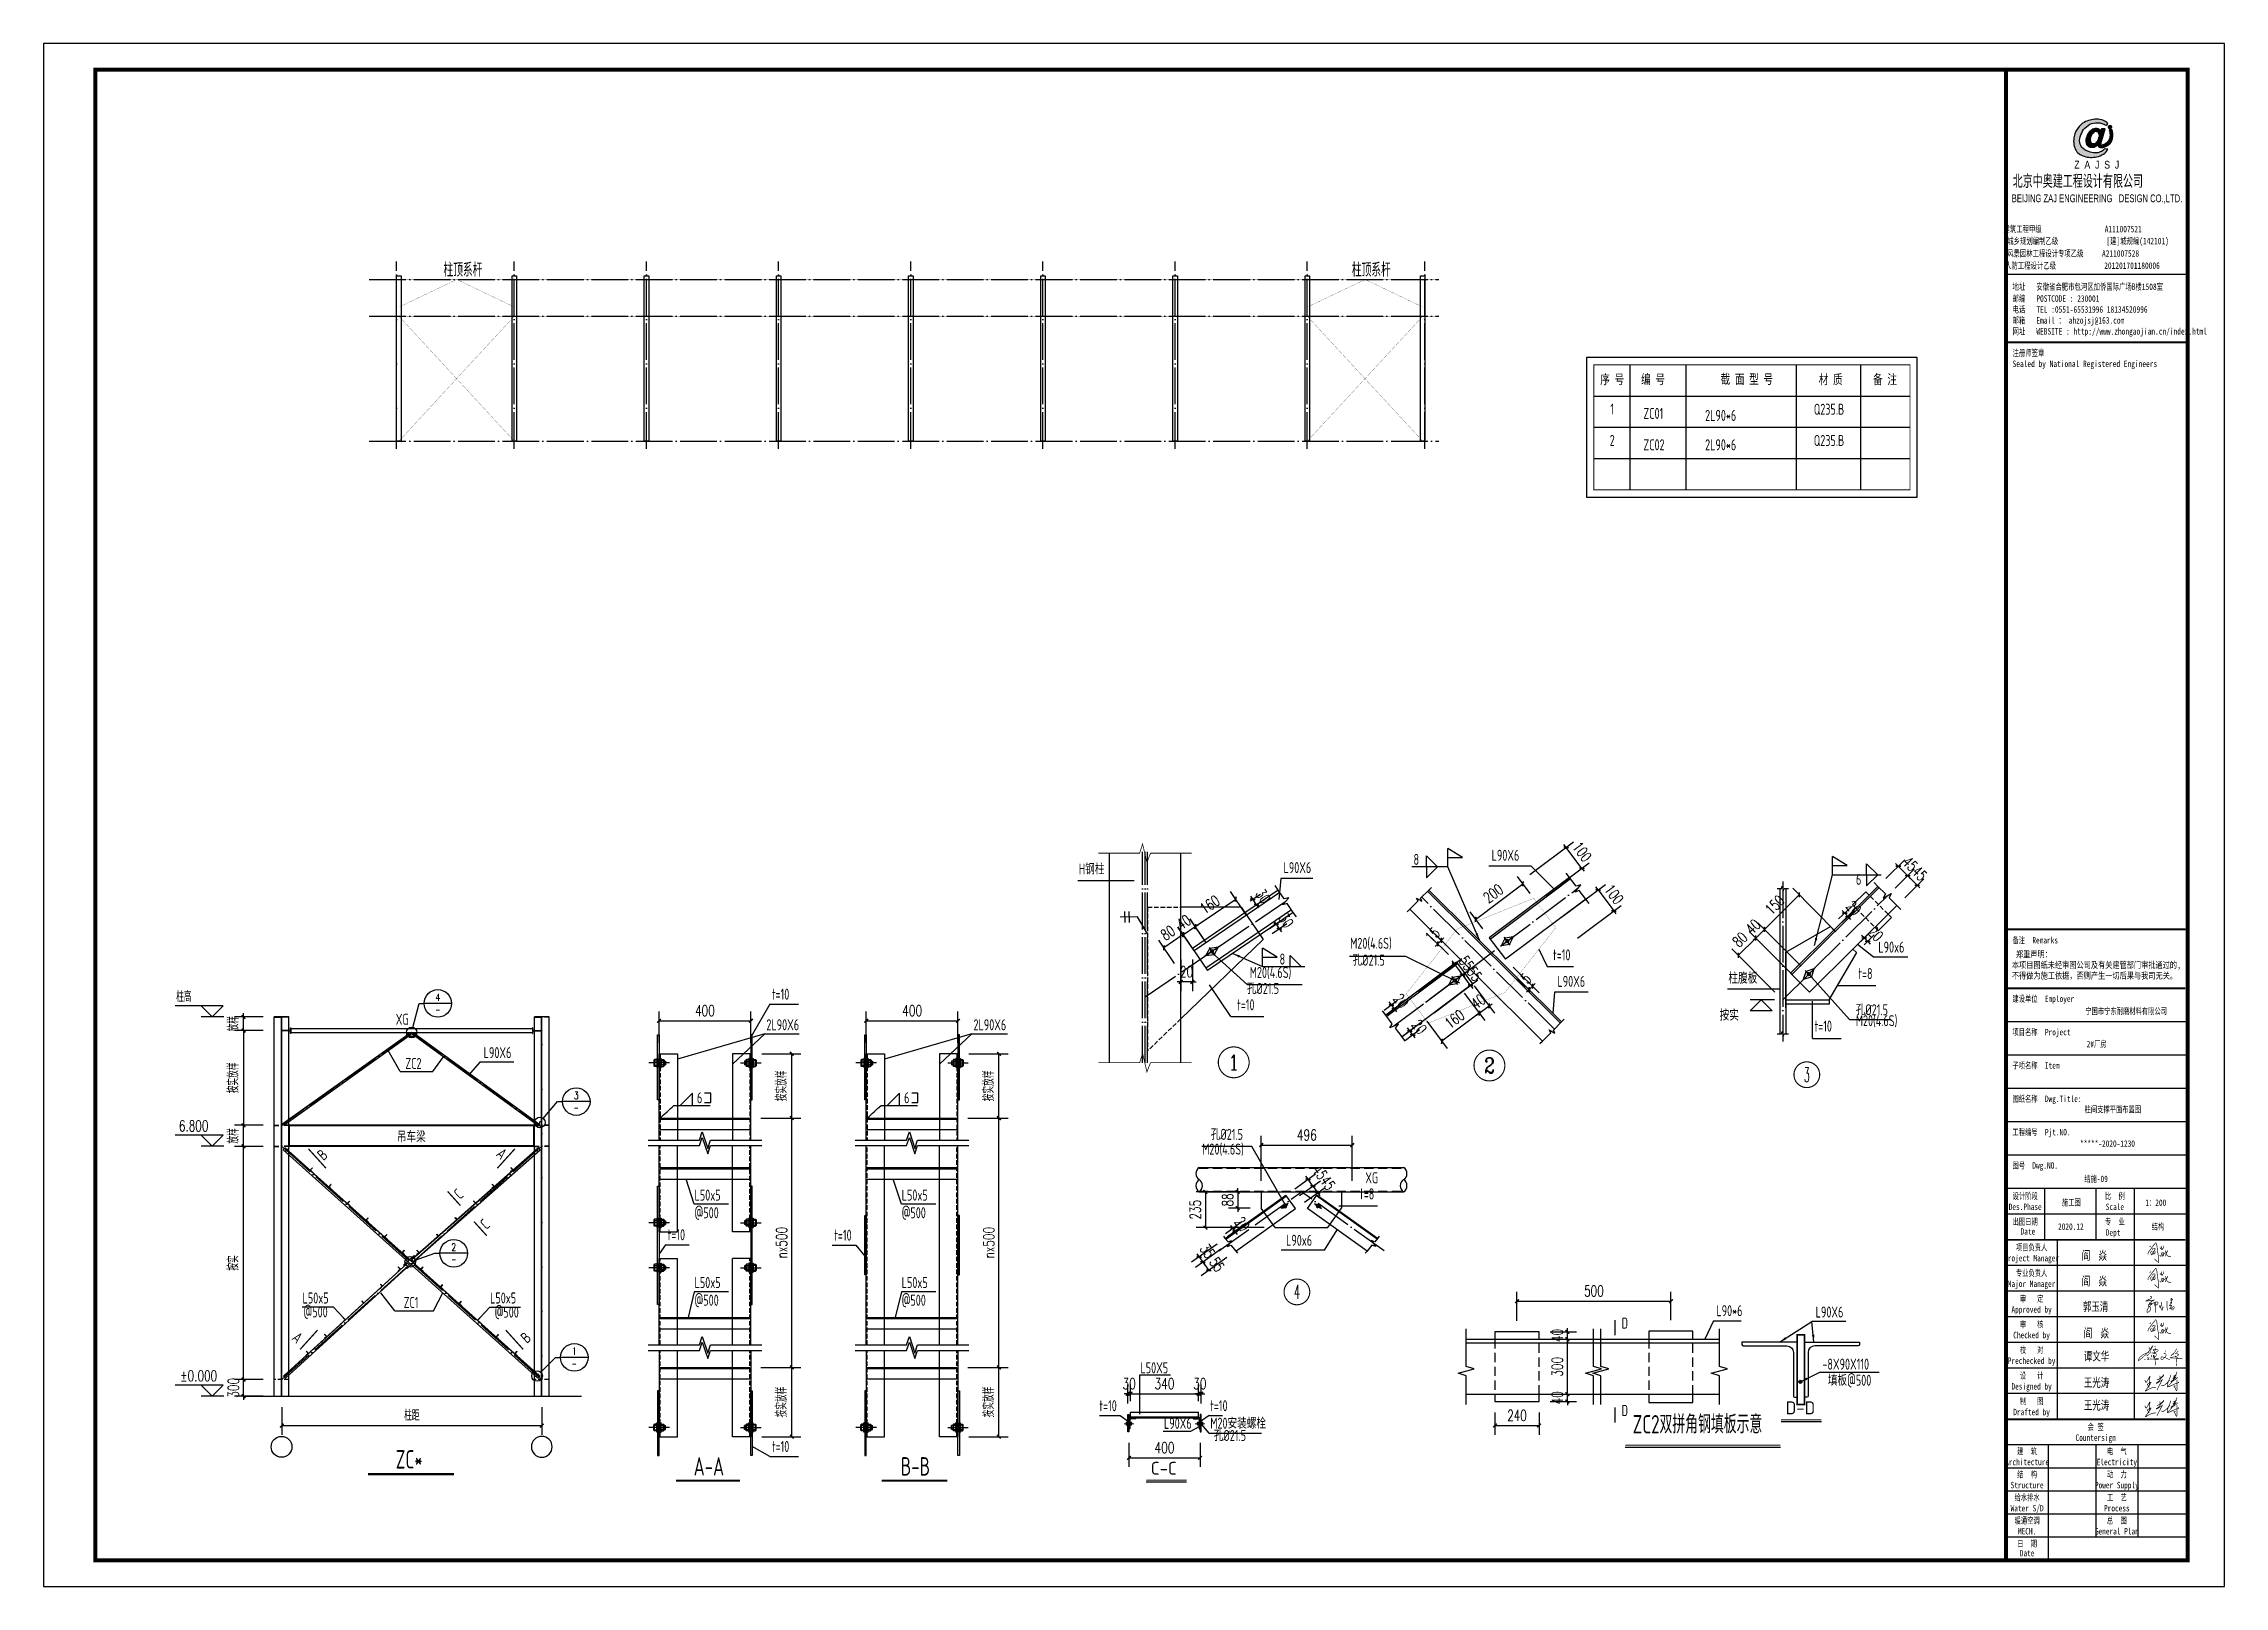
# Model space of a CAD drawing. Extents: x -33967 to 1773478, y -1022458 to -784650.
# Drawn here: x 1012492 to 1131292, y -1022458 to -938458 of the extents above; entities that cross this region are included whole.
import ezdxf
from ezdxf.enums import TextEntityAlignment as Align

# ---------------------------------------------------------------- set-up
doc = ezdxf.new("R2010")
doc.units = 0
doc.header["$LTSCALE"] = 1000
doc.header["$MEASUREMENT"] = 0
for name, pattern in [('DASH', [0.35, 0.25, -0.1]), ('DASHED', [0.75, 0.5, -0.25]), ('DOTE', [2.42, 2, -0.2, 0.02, -0.2])]:
    doc.linetypes.add(name, pattern=pattern)
for name, color, linetype in [('002', 3, 'Continuous'), ('AXIS', 3, 'Continuous'), ('AXIS_TEXT', 7, 'Continuous'), ('B 板', 11, 'Continuous'), ('DIM', 146, 'Continuous'), ('DOTE', 1, 'DOTE'), ('GZ', 50, 'Continuous'), ('NUM', 7, 'Continuous'), ('Prof', 2, 'Continuous'), ('PUB_DIM', 3, 'Continuous'), ('PUB_TEXT', 7, 'Continuous'), ('PUB_TITLE', 4, 'Continuous'), ('PZ', 202, 'Continuous'), ('SC', 3, 'Continuous'), ('TEXT', 7, 'Continuous'), ('TG', 110, 'Continuous'), ('THICK', 6, 'Continuous'), ('THIN', 7, 'Continuous'), ('XG', 6, 'Continuous'), ('吊车梁', 161, 'Continuous'), ('图框文字', 120, 'Continuous'), ('图签', 3, 'Continuous'), ('型钢', 6, 'Continuous'), ('引出线', 3, 'Continuous'), ('文字', 7, 'Continuous'), ('角钢', 6, 'Continuous')]:
    doc.layers.add(name, color=color, linetype=linetype)
doc.layers.add('螺栓', color=15, linetype='Continuous', lineweight=18)
doc.styles.add('_gyy_title_Arial', font='arial.ttf', dxfattribs={"width": 0.7})
doc.styles.add('_gyy_title_ST', font='', dxfattribs={"width": 0.8})
doc.styles.add('_TCH_DIM', font='SIMPLEX', dxfattribs={"bigfont": 'GBCBIG'})
doc.styles.add('_TCH_DIM_T3', font='SIMPLEX', dxfattribs={"width": 0.705882, "bigfont": 'GBCBIG'})
doc.styles.add('_TCH_LABEL', font='COMPLEX', dxfattribs={"bigfont": 'GBCBIG'})
doc.styles.add('C', font='tssdeng.shx', dxfattribs={"height": 3, "bigfont": 'tssdchn.shx'})
doc.styles.add('COMPLEX', font='COMPLEX')
doc.styles.add('HZ', font='txt.shx', dxfattribs={"width": 0.8, "bigfont": '000hztxt.shx'})
doc.styles.get("Standard").update_dxf_attribs({"font": 'gbenor.shx', "bigfont": 'gbcbig.shx'})
doc.styles.add('TSSD_Dimension', font='Tssdeng.shx', dxfattribs={"width": 0.8, "bigfont": 'hztxt.shx'})
doc.styles.add('TSSD_Label', font='tssdeng.shx', dxfattribs={"width": 0.7, "bigfont": 'hztxt.shx'})
doc.styles.add('TSSD_Norm', font='tssdeng.shx', dxfattribs={"bigfont": 'hztxt.shx'})
doc.styles.get('_gyy_title_ST').set_extended_font_data('SimSun')
doc.dimstyles.new('TCH-200-10', dxfattribs={"dimtxt": 595, "dimasz": 200, "dimexe": 500, "dimexo": 600, "dimgap": 252.5, "dimtad": 1, "dimdec": 0, "dimlfac": 0.1, "dimzin": 0, "dimdsep": 46, "dimtxsty": '_TCH_DIM_T3', "dimblk": 'ARCHTICK', "dimcen": 0.09, "dimclrd": 124, "dimclre": 124, "dimclrt": 7, "dimazin": 2, "dimtfac": 1, "dimtdec": 0, "dimtix": 1, "dimtmove": 2, "dimatfit": 3, "dimfxl": 1, "dimtolj": 1, "dimtzin": 0, "dimarcsym": 0})
doc.dimstyles.new('TSSD_200_200', dxfattribs={"dimtxt": 600, "dimasz": 200, "dimexe": 200, "dimexo": 500, "dimgap": 200, "dimtad": 1, "dimdec": 0, "dimzin": 0, "dimdsep": 46, "dimtxsty": 'TSSD_Dimension', "dimblk": 'ARCHTICK', "dimcen": 0, "dimdle": 200, "dimclrt": 7, "dimadec": 0, "dimazin": 0, "dimtfac": 1, "dimtdec": 0, "dimtix": 1, "dimtmove": 2, "dimatfit": 3, "dimldrblk": 'ARCHTICK', "dimfxl": 1, "dimtolj": 1, "dimtzin": 0, "dimarcsym": 0})
doc.dimstyles.new('TSSD_LEADER_STYLE_400.0', dxfattribs={"dimtxt": 1200, "dimasz": 400, "dimexe": 400, "dimexo": 1000, "dimgap": 0.09, "dimtad": 0, "dimtih": 1, "dimtoh": 1, "dimdec": 4, "dimzin": 0, "dimdsep": 46, "dimtxsty": 'Standard', "dimcen": 0.09, "dimdle": 400, "dimclrt": 7, "dimadec": 0, "dimazin": 0, "dimtfac": 1, "dimtdec": 4, "dimtofl": 0, "dimtmove": 0, "dimatfit": 3, "dimfxl": 1, "dimtolj": 1, "dimtzin": 0, "dimarcsym": 0})

msp = doc.modelspace()

# ---------------------------------------------------------------- texts
at = {"style": '_TCH_LABEL'}
for s, width, p, p2 in [('3', 0.642857, (1108379.8, -994985.3, 1282.1), (1108710.7, -994985.3, 1282.1)), ('4', 0.5625, (1080601.2, -1006811.2, -99899), (1080932.1, -1006811.2, -99899))]:
    msp.add_text(s, height=772.1, dxfattribs=dict(at, width=width)).set_placement(p, p2, align=Align.FIT)
at = {"color": 1, "insert": (1119761.3, -945596.3), "char_height": 718.199, "width": 9393.636, "attachment_point": 1, "style": 'HZ'}
msp.add_mtext('北京中奥建工程设计有限公司', dxfattribs=at)
at = {"layer": 'PUB_TEXT', "style": '_TCH_DIM', "width": 0.705882}
for s, p in [('柱高', (1019712, -990642.1)), ('6.800', (1019856.3, -997684.3)), ('%%P0.000', (1019934.3, -1011292.3))]:
    msp.add_text(s, height=595, dxfattribs=at).set_placement(p)
at = {"layer": 'PUB_TEXT', "style": '_TCH_LABEL'}
for s, height, width, p, p2 in [('4', 389.1, 0.9375, (1033829.2, -990576), (1034107.1, -990576)), ('-', 391.5, 0.777778, (1033837.6, -991245.5), (1034098.6, -991245.5)), ('-', 391.5, 0.777778, (1041377, -996593.4), (1041638, -996593.4)), ('-', 391.5, 0.777778, (1034702.9, -1004855.4), (1034963.9, -1004855.4)), ('1', 406.7, 0.555556, (1041354.1, -1009855.4), (1041451, -1009855.4)), ('-', 391.5, 0.777778, (1041272, -1010522.4), (1041533, -1010522.4))]:
    msp.add_text(s, height=height, dxfattribs=dict(at, width=width)).set_placement(p, p2, align=Align.FIT)
for s, p, p2 in [('3', (1041377, -995924.2), (1041638, -995924.2)), ('2', (1034702.9, -1004186.2), (1034963.9, -1004186.2))]:
    msp.add_text(s, height=391.5, dxfattribs=at).set_placement(p, p2, align=Align.FIT)
at = {"layer": 'PUB_TITLE', "width": 0.7}
for s, height, style, p in [('BEIJING ZAJ ENGINEERING   DESIGN CO.,LTD.', 424.242, '_gyy_title_Arial', (1124354.2, -947093.5)), ('城乡规划编制乙级             [建]城规编(142101)', 353.535, '_gyy_title_ST', (1123867.9, -949380.4)), ('建筑工程甲级                 A111007521             ', 353.535, '_gyy_title_ST', (1124340, -948731.8)), ('人防工程设计乙级             201201701180006', 353.535, '_gyy_title_ST', (1123561.1, -950720.2)), ('风景园林工程设计专项乙级     A211007528           ', 353.535, '_gyy_title_ST', (1124164, -950058.6)), ('设计阶段', 349.18, '_gyy_title_ST', (1120440.7, -1001378.6)), ('比  例', 349.18, '_gyy_title_ST', (1125329.1, -1001378.6)), ('Des.Phase', 349.18, '_gyy_title_ST', (1120440.7, -1001965.2)), ('出图日期', 349.18, '_gyy_title_ST', (1120440.7, -1002775.3)), ('专  业', 349.18, '_gyy_title_ST', (1125329.1, -1002775.3)), ('Scale', 349.18, '_gyy_title_ST', (1125329.1, -1001965.2)), ('项目负责人', 349.18, '_gyy_title_ST', (1120789.8, -1004172)), ('Date', 349.18, '_gyy_title_ST', (1120590.9, -1003304.7)), ('Dept ', 349.18, '_gyy_title_ST', (1125329.1, -1003361.9)), ('Project Manager', 349.176, '_gyy_title_ST', (1120789.8, -1004758.6)), ('Major Manager', 349.176, '_gyy_title_ST', (1120789.8, -1006155.3)), ('专业负责人', 349.18, '_gyy_title_ST', (1120789.8, -1005568.7)), ('Approved by', 349.176, '_gyy_title_ST', (1120789.8, -1007552)), ('审   定', 349.18, '_gyy_title_ST', (1120789.9, -1006965.4)), ('Checked by', 349.18, '_gyy_title_ST', (1120789.8, -1008948.7)), ('审   核', 349.18, '_gyy_title_ST', (1120789.9, -1008362.1)), ('校   对', 349.18, '_gyy_title_ST', (1120789.9, -1009758.8)), ('Prechecked by', 349.176, '_gyy_title_ST', (1120789.8, -1010345.4)), ('设   计', 349.18, '_gyy_title_ST', (1120789.9, -1011155.5)), ('Designed by', 349.176, '_gyy_title_ST', (1120789.8, -1011742.2)), ('制   图', 349.18, '_gyy_title_ST', (1120789.9, -1012552.2)), ('Drafted by', 349.18, '_gyy_title_ST', (1120789.8, -1013138.9)), ('Countersign', 349.176, '_gyy_title_ST', (1124281.6, -1014535.6)), ('会 签', 349.18, '_gyy_title_ST', (1124281.6, -1013948.9)), ('Architecture', 349.176, '_gyy_title_ST', (1120545.4, -1015862.4)), ('建  筑', 349.18, '_gyy_title_ST', (1120545.4, -1015275.8)), ('Electricity', 349.176, '_gyy_title_ST', (1125433.9, -1015862.4)), ('电  气', 349.18, '_gyy_title_ST', (1125433.9, -1015275.8)), ('Structure', 349.18, '_gyy_title_ST', (1120545.4, -1017119.5)), ('结  构', 349.18, '_gyy_title_ST', (1120545.4, -1016532.8)), ('Power Supply', 349.176, '_gyy_title_ST', (1125433.9, -1017119.5)), ('动  力', 349.18, '_gyy_title_ST', (1125433.9, -1016532.8)), ('Water S/D', 349.18, '_gyy_title_ST', (1120545.4, -1018376.5)), ('给水排水', 349.18, '_gyy_title_ST', (1120545.4, -1017789.9)), ('Process', 349.18, '_gyy_title_ST', (1125433.9, -1018376.5)), ('工  艺', 349.18, '_gyy_title_ST', (1125433.9, -1017789.9)), ('暖通空调', 349.18, '_gyy_title_ST', (1120545.4, -1019046.9)), ('MECH.', 349.18, '_gyy_title_ST', (1120545.4, -1019633.5)), ('General Plan', 349.176, '_gyy_title_ST', (1125433.9, -1019633.5)), ('总  图', 349.18, '_gyy_title_ST', (1125433.9, -1019046.9)), ('日  期', 349.18, '_gyy_title_ST', (1120545.4, -1020303.9)), ('Date', 349.18, '_gyy_title_ST', (1120545.4, -1020820.7))]:
    msp.add_text(s, height=height, dxfattribs=dict(at, style=style)).set_placement(p, align=Align.CENTER)
at = {"layer": 'PUB_TITLE', "style": '_gyy_title_ST', "width": 0.7}
for s, height, p in [('地址   安徽省合肥市包河区加侨国际广场B楼1508室', 353.535, (1119751, -951868.8)), ('邮编   POSTCODE : 230001', 353.535, (1119751, -952514.6)), ('电话   TEL :0551-65531996 18134520996', 353.535, (1119751, -953108.5)), ('邮箱   Email ： ahzojsj@163.com', 353.535, (1119751, -953702.5)), ('网址   WEBSITE : http://www.zhongaojian.cn/index.html', 353.535, (1119751, -954299.9)), ('注册师签章', 353.53, (1119751, -955473.6)), ('Sealed by National Registered Engineers', 353.535, (1119752.9, -956067.6)), ('备注  Remarks', 349.176, (1119746.6, -987451)), ('建设单位  Employer', 349.176, (1119746.6, -990638)), ('项目名称  Project', 349.176, (1119746.6, -992453.7)), ('子项名称  Item', 349.18, (1119746.6, -994269.4)), ('图纸名称  Dwg.Title:', 349.176, (1119746.6, -996085.1)), ('工程编号  Pjt.NO.', 349.176, (1119746.6, -997900.8)), ('图号  Dwg.NO.', 349.176, (1119746.6, -999716.5))]:
    msp.add_text(s, height=height, dxfattribs=at).set_placement(p)
at = {"layer": 'PUB_TITLE', "color": 2, "style": '_gyy_title_ST', "width": 0.7}
for s, height, p in [('宁国市宁东耐磨材料有限公司', 349.176, (1125939.6, -991125.9)), ('2#厂房', 349.18, (1124333.9, -992916.9))]:
    msp.add_text(s, height=height, dxfattribs=at).set_placement(p, align=Align.MIDDLE)
at = {"layer": 'PUB_TITLE', "color": 6, "style": '_gyy_title_ST', "width": 0.7}
msp.add_text('柱间支撑平面布置图', height=349.18, dxfattribs=at).set_placement((1125214.9, -996471.6), align=Align.MIDDLE)
at = {"layer": 'PUB_TITLE', "color": 2, "style": '_gyy_title_ST', "width": 0.7}
msp.add_text('*****-2020-1230', height=349.176, dxfattribs=at).set_placement((1124924.9, -998523.4), align=Align.CENTER)
at = {"layer": 'PUB_TITLE', "color": 6, "style": '_gyy_title_ST', "width": 0.7}
msp.add_text('结施-09', height=349.18, dxfattribs=at).set_placement((1124301.6, -1000444), align=Align.CENTER)
at = {"layer": 'PUB_TITLE', "insert": (1119717.4, -987866.1), "char_height": 349.176, "width": 11173.63, "attachment_point": 1, "style": '_gyy_title_ST'}
msp.add_mtext(' 郑重声明：\\P本项目图纸未经审图公司及有关建管部门审批通过的,\\P不得做为施工依据，否则产生一切后果与我司无关。', dxfattribs=at)
at = {"layer": 'TEXT', "style": 'TSSD_Label', "width": 0.7}
for s, p in [('序 号', (1097943.7, -957236.1)), ('编 号', (1100167.9, -957236.1)), ('截 面 型 号', (1105277.6, -957223.6)), ('材 质', (1109845.3, -957236.1)), ('备 注', (1112804, -957236.1)), ('1', (1097943.7, -958836.5)), ('Q235.B', (1109756, -958844.6)), ('2', (1097943.7, -960539.3)), ('Q235.B', (1109756, -960547.5))]:
    msp.add_text(s, height=600, dxfattribs=at).set_placement(p, align=Align.BOTTOM_CENTER)
for s, height, p in [('ZC01', 600, (1099643.6, -958890.8)), ('2L90*6', 600, (1103004.7, -959001.4)), ('ZC02', 600, (1099643.6, -960601.1)), ('2L90*6', 600, (1103004.7, -960601.1)), ('8', 600, (1087120.9, -983177)), ('6', 600, (1111224.6, -984262, 1282.1)), ('8', 600, (1079823.5, -988604.2)), ('XG', 600, (1031675.7, -991882.2)), ('2L90X6', 600, (1051865.6, -992180.2)), ('2L90X6', 600, (1063148.5, -992180.2)), ('L90X6', 600, (1036464, -993697.5)), ('ZC2', 600, (1032199.3, -994286.2)), ('6', 600, (1048084.5, -996153.8)), ('6', 600, (1059367.4, -996153.8)), ('吊车梁', 600, (1031734.3, -998273.4, -6864.3)), ('XG', 600, (1084493.1, -1000509.6, -31248.7)), ('L50x5', 600, (1047953.5, -1001454.5)), ('L50x5', 600, (1059236.5, -1001454.5)), ('@500', 600, (1047953.5, -1002416.3)), ('@500', 600, (1059236.5, -1002416.3)), ('L50x5', 600, (1047953.5, -1006216)), ('L50x5', 600, (1059236.5, -1006216)), ('L50x5', 600, (1026599.4, -1007056.9)), ('@500', 600, (1026652.3, -1007811.3)), ('ZC1', 600, (1032107, -1007300.7)), ('L50x5', 600, (1036815.4, -1007056.9)), ('@500', 600, (1037063.1, -1007827.3)), ('@500', 600, (1047953.5, -1007177.9)), ('@500', 600, (1059236.5, -1007177.9)), ('L90X6', 600, (1109026.1, -1007820.7)), ('L50X5', 600, (1072244.4, -1010859.5)), ('-8X90X110', 600, (1109393.1, -1010658.3)), ('填板@500', 600, (1109690.8, -1011536.3)), ('L90X6', 600, (1073525.2, -1013882.1)), ('ZC*', 1000, (1031675.9, -1016041.8, -6864.3)), ('A-A', 1000, (1047905.8, -1016423.7)), ('B-B', 1000, (1059188.8, -1016423.7))]:
    msp.add_text(s, height=height, dxfattribs=at).set_placement(p)
for s, height, p in [('L90X6', 600, (1091373.9, -983131.4)), ('H钢柱', 600, (1068887.6, -983878.8)), ('L90X6', 600, (1080037.6, -983803)), ('M20(4.6S)', 600, (1083668.5, -987923.4)), ('孔%%c21.5', 600, (1083797.5, -988840.2)), ('t=10', 600, (1094716.7, -988554.3)), ('L90x6', 600, (1112439.8, -988131.5, 1282.1)), ('孔%%c21.5', 600, (1078037.2, -990384.9)), ('M20(4.6S)', 600, (1078197.1, -989512)), ('L90X6', 600, (1094959, -989997.1)), ('柱腹板', 600, (1104271.2, -989818.3, 1282.1)), ('t=8', 600, (1111348.7, -989572.4, 1282.1)), ('t=10', 600, (1052163.6, -990693.5)), ('t=10', 600, (1077507, -991273)), ('孔%%c21.5', 600, (1111208.2, -991541.4, 1282.1)), ('t=10', 600, (1108962.7, -992432.6, 1282.1)), ('M20(4.6S)', 600, (1111212.6, -992135.9, 1282.1)), ('孔%%c21.5', 600, (1076072.6, -998326.4, 2402.4)), ('M20(4.6S)', 600, (1075609.7, -999129.9, 2402.4)), ('t=8', 600, (1084204.2, -1001566.4, 3381.9)), ('t=10', 600, (1046485.9, -1003794.8)), ('t=10', 600, (1055558.5, -1003817.1)), ('L90x6', 600, (1080176, -1004095.4, -98879.8)), ('L90*6', 600, (1103618.1, -1007927.2)), ('D', 600, (1098456.6, -1008603.6)), ('t=10', 600, (1070004.4, -1013103.9)), ('t=10', 600, (1076038.8, -1013102.9)), ('M20安装螺栓', 600, (1076047, -1014053.7)), ('D', 600, (1098456.6, -1013360.6)), ('ZC2双拼角钢填板示意', 1000, (1099057.1, -1014431.8)), ('t=10', 600, (1052163.6, -1015318.8)), ('孔%%c21.5', 600, (1076237.9, -1014724.6))]:
    msp.add_text(s, height=height, dxfattribs=at).set_placement(p, align=Align.BOTTOM_LEFT)
msp.add_text('按实', height=600, dxfattribs=at).set_placement((1104846.6, -991833.4, 1282.1), align=Align.BOTTOM_RIGHT)
at = {"layer": 'TEXT', "style": '_TCH_LABEL', "width": 1.777778}
msp.add_text('1', height=801.8, dxfattribs=at).set_placement((1077019, -994326.3), (1077629.9, -994326.3), align=Align.FIT)
at = {"layer": 'TEXT', "style": '_TCH_LABEL'}
msp.add_text('2', height=838.7, dxfattribs=at).set_placement((1090975.3, -994516.4), (1091534.4, -994516.4), align=Align.FIT)
at = {"layer": 'TEXT', "color": 3, "style": '_gyy_title_ST', "width": 0.7}
for s, p in [('阎  焱', (1123521, -1004678.4)), ('阎  焱', (1123521, -1006075.1)), ('郭玉清', (1123583.9, -1007463.8)), ('阎  焱', (1123634.3, -1008906.4)), ('谭文华', (1123634.3, -1010164.6)), ('王光涛', (1123634.3, -1011598.2)), ('王光涛', (1123634.3, -1012834.3))]:
    msp.add_text(s, height=471.58, dxfattribs=at).set_placement(p)
at = {"layer": 'TEXT', "linetype": 'ByBlock', "style": 'TSSD_Norm'}
for s, p in [('D-D', (1107392, -1013299)), ('C-C', (1072806.4, -1016588.9))]:
    msp.add_text(s, height=700, dxfattribs=at).set_placement(p, align=Align.BOTTOM_LEFT)
at = {"layer": 'XG', "linetype": 'DASH', "style": '_TCH_DIM', "width": 0.705882}
for p in [(1034277, -951148.7), (1083762, -951148.7)]:
    msp.add_text('柱顶系杆', height=750, dxfattribs=at).set_placement(p)
at = {"layer": '图框文字', "color": 7, "style": '_gyy_title_ST', "width": 0.7}
for s, p in [('施工图', (1122955.2, -1001728.4)), ('1：200', (1127557.4, -1001739.5)), ('结构', (1127671.6, -1003043)), ('2020.12', (1122929.4, -1003043))]:
    msp.add_text(s, height=349.18, dxfattribs=at).set_placement(p, align=Align.CENTER)
at = {"layer": '文字', "style": 'C', "width": 0.8}
for s, rotation, p in [('B', 42.103776, (1027679.8, -998956.4, 6864.3)), ('A', 317.896224, (1037452, -998894.6, 6864.3)), ('C', 42.103776, (1035094.2, -1001091.4)), ('C', 42.103776, (1036530.7, -1002734.7)), ('A', 317.896224, (1026322.5, -1008910)), ('B', 42.103776, (1038761.3, -1008910))]:
    msp.add_text(s, height=600, rotation=rotation, dxfattribs=at).set_placement(p, align=Align.MIDDLE)

# ---------------------------------------------------------------- blocks, each defined once
blk = doc.blocks.new('dd')
at = {"layer": '图签'}
h = blk.add_hatch(color=5, dxfattribs=at)
h.set_gradient(color1=(0, 0, 255), color2=(36, 36, 255), one_color=1, tint=0.57)
h.paths.add_polyline_path([(452, 1270, -0.093206), (531, 1562, -0.136321), (716, 1807, -0.161039), (988, 1948, -0.108591), (1307, 1935, -0.049497), (1479, 1861, 0.062627), (1539, 1932, 0.094388), (1351, 2056, 0.136326), (854, 2062, 0.161722), (430, 1810, 0.133661), (243, 1435, 0.158414), (286, 937, 0.22517), (632, 669, 0.138663), (1107, 646, 0.074676), (1375, 753, 0.125344), (1543, 944, 0.006312), (1413, 948, -0.090385), (1244, 833, -0.096745), (1053, 797, -0.073845), (803, 850, -0.140868), (530, 1020, -0.160753)])
h = blk.add_hatch(color=5, dxfattribs=at)
h.set_gradient(color1=(0, 0, 255), color2=(36, 36, 255), one_color=1, tint=0.57)
h.paths.add_polyline_path([(1306, 1289, 0.011169), (1334, 1370, 0.005807), (1431, 1724, 0.01105), (1292, 1724, 0.016796), (1267, 1634, 0.125943), (1203, 1704, 0.083806), (1120, 1739, 0.082879), (1047, 1739, -0.008503), (952, 1710, 0.060057), (844, 1628, 0.086078), (774, 1532, 0.099424), (705, 1347, 0.12153), (690, 1225, 0.102644), (719, 1122, 0.056648), (797, 1042, 0.092914), (913, 1013, 0.194578), (1098, 1064, -0.002562), (1175, 1122, 0.064354), (1167, 1068, 0.172385), (1207, 1017, 0.105458), (1300, 1002, 0.086567), (1454, 1046, 0.047674), (1592, 1136, 0.166359), (1692, 1274, 0.096748), (1728, 1431, 0.03151), (1728, 1548, 0.041815), (1700, 1691, 0.007654), (1588, 1673, -0.009919), (1610, 1585, -0.068269), (1624, 1482, -0.105336), (1605, 1352, -0.14652), (1528, 1223, -0.070486), (1434, 1151, -0.077937), (1341, 1103, -0.127098), (1272, 1084, -0.114215), (1267, 1129, -0.007609)])
h.paths.add_polyline_path([(865, 1245, -0.099994), (863, 1328, -0.050974), (888, 1427, -0.120527), (938, 1529, -0.043888), (1002, 1595, -0.08446), (1063, 1619, -0.147309), (1127, 1607, -0.037474), (1177, 1572, -0.06931), (1209, 1507, -0.067662), (1213, 1431, -0.02676), (1211, 1413, 0.017209), (1183, 1329, -0.048815), (1120, 1223, -0.139096), (1046, 1163, -0.097991), (944, 1153, -0.085394), (909, 1169, -0.149141)], flags=16)
h = blk.add_hatch(color=1, dxfattribs=at)
h.set_gradient(color1=(255, 0, 0), color2=(255, 0, 0), tint=0.57)
h.paths.add_polyline_path([(1557, 1818, 0.386553), (1564, 1757, 0.170676), (1604, 1736, 0.082224), (1657, 1743, 0.087509), (1686, 1766, 0.264235), (1694, 1804, 0.244333), (1636, 1850, 0.30271)])
blk.add_lwpolyline([(1539, 1932, 0.094388), (1351, 2056, 0.136326), (854, 2062, 0.161722), (430, 1810, 0.133661), (243, 1435, 0.158414), (286, 937, 0.22517), (632, 669, 0.138663), (1107, 646, 0.074676), (1375, 753, 0.125344), (1543, 944, 0.006312), (1413, 948, -0.090385), (1244, 833, -0.096745), (1053, 797, -0.073845), (803, 850, -0.140868), (530, 1020, -0.160753), (452, 1270, -0.093206), (531, 1562, -0.136321), (716, 1807, -0.161039), (988, 1948, -0.108591), (1307, 1935, -0.049497), (1479, 1861, 0.062627)], format="xyb", close=True, dxfattribs=at)
for points in [[(1431, 1724, 0.011041), (1292, 1724, 0.016796), (1267, 1634, 0.125943), (1203, 1704, 0.083806), (1120, 1739, 0.082879), (1047, 1739, -0.008503), (952, 1710, 0.060057), (844, 1628, 0.086078), (774, 1532, 0.099424), (705, 1347, 0.12153), (690, 1225, 0.102644), (719, 1122, 0.056648), (797, 1042, 0.092914), (913, 1013, 0.194578), (1098, 1064, -0.002562), (1175, 1122, 0.064354), (1167, 1068, 0.172385), (1207, 1017, 0.105458), (1300, 1002, 0.086567), (1454, 1046, 0.047674), (1592, 1136, 0.166359), (1692, 1274, 0.096748), (1728, 1431, 0.03151), (1728, 1548, 0.041815), (1700, 1691, 0.007654), (1588, 1673, -0.009919), (1610, 1585, -0.068269), (1624, 1482, -0.105336), (1605, 1352, -0.14652), (1528, 1223, -0.070486), (1434, 1151, -0.077937), (1341, 1103, -0.127098), (1272, 1084, -0.114215), (1267, 1129, -0.007609), (1306, 1289, 0.011169), (1334, 1370, 0.005782), (1430, 1722, 0.069025)], [(1694, 1804, 0.243958), (1636, 1850, 0.303117), (1557, 1818, 0.386553), (1564, 1757, 0.170676), (1604, 1736, 0.082224), (1657, 1743, 0.087509), (1686, 1766, 0.264235), (1694, 1804, -7.823139)], [(1213, 1431, 0.067662), (1209, 1507, 0.06931), (1177, 1572, 0.037474), (1127, 1607, 0.147309), (1063, 1619, 0.08446), (1002, 1595, 0.043888), (938, 1529, 0.120527), (888, 1427, 0.050974), (863, 1328, 0.099994), (865, 1245, 0.149141), (909, 1169, 0.085394), (944, 1153, 0.097991), (1046, 1163, 0.139096), (1120, 1223, 0.048815), (1183, 1329, -0.017209), (1211, 1413, 0.02676), (1213, 1431, 0.441273)]]:
    blk.add_lwpolyline(points, format="xyb", dxfattribs=at)
at = {"insert": (246, 492), "char_height": 300, "width": 8000, "attachment_point": 1, "style": 'HZ'}
blk.add_mtext('{\\fArial|b0|i0|c0|p32;Z  A  J  S  J}', dxfattribs=at)
blk = doc.blocks.new('asdf')
at = {"color": 2, "lineweight": 25, "const_width": 25}
for points in [[(2531180, 1895021), (2531310, 1895199)], [(2531201, 1895196), (2531253, 1895242)], [(2531301, 1895084), (2531314, 1895109)], [(2531310, 1895199), (2531428, 1895348)], [(2531314, 1895109), (2531322, 1895121)], [(2531322, 1895121), (2531341, 1895136)], [(2531341, 1895136), (2531372, 1895148)], [(2531372, 1895148), (2531403, 1895151)], [(2531407, 1895082), (2531389, 1895056)], [(2531403, 1895151), (2531421, 1895140)], [(2531423, 1895114), (2531407, 1895082)], [(2531421, 1895140), (2531423, 1895114)], [(2531428, 1895348), (2531455, 1895365)], [(2531455, 1895365), (2531480, 1895318)], [(2531480, 1895318), (2531529, 1894945)], [(2531612, 1895178), (2531630, 1895135)], [(2531630, 1895135), (2531645, 1895132)], [(2531645, 1895132), (2531659, 1895133)], [(2531658, 1895106), (2531656, 1895092)], [(2531671, 1895149), (2531658, 1895106)], [(2531671, 1895106), (2531703, 1895096)], [(2531681, 1895194), (2531671, 1895149)], [(2531677, 1895238), (2531681, 1895194)], [(2531712, 1895127), (2531687, 1895132)], [(2531703, 1895096), (2531716, 1895110)], [(2531734, 1895144), (2531712, 1895127)], [(2531744, 1895184), (2531734, 1895144)], [(2531740, 1895244), (2531751, 1895233)], [(2531751, 1895205), (2531744, 1895184)], [(2531751, 1895233), (2531751, 1895205)], [(2531912, 1895067), (2531878, 1894974)], [(2531144, 1894910), (2531152, 1894991)], [(2531152, 1894991), (2531180, 1895021)], [(2531288, 1895046), (2531245, 1895006)], [(2531245, 1895006), (2531261, 1894932)], [(2531261, 1894932), (2531271, 1894889)], [(2531271, 1894889), (2531288, 1894893)], [(2531288, 1894893), (2531319, 1894920)], [(2531319, 1894920), (2531321, 1894951)], [(2531321, 1894951), (2531334, 1894984)], [(2531338, 1894938), (2531326, 1894956)], [(2531334, 1894984), (2531336, 1895022)], [(2531346, 1894925), (2531338, 1894938)], [(2531339, 1894936), (2531360, 1894945)], [(2531345, 1894996), (2531367, 1895042)], [(2531387, 1894925), (2531346, 1894925)], [(2531360, 1894945), (2531351, 1894996)], [(2531367, 1895042), (2531382, 1895054)], [(2531382, 1895054), (2531401, 1895042)], [(2531409, 1894940), (2531387, 1894925)], [(2531555, 1894585), (2531397, 1894735)], [(2531401, 1895042), (2531414, 1895027)], [(2531421, 1894971), (2531409, 1894940)], [(2531414, 1895027), (2531422, 1895000)], [(2531422, 1895000), (2531421, 1894971)], [(2531529, 1894945), (2531550, 1894833)], [(2531550, 1894833), (2531558, 1894732)], [(2531558, 1894626), (2531555, 1894585)], [(2531558, 1894732), (2531558, 1894626)], [(2531610, 1894887), (2531611, 1894847)], [(2531658, 1894880), (2531641, 1894811)], [(2531664, 1894948), (2531658, 1894880)], [(2531661, 1894978), (2531664, 1894948)], [(2531690, 1894965), (2531741, 1894991)], [(2531728, 1894906), (2531694, 1894847)], [(2531694, 1894847), (2531720, 1894839)], [(2531720, 1894839), (2531758, 1894885)], [(2531741, 1894991), (2531728, 1894906)], [(2531758, 1894919), (2531804, 1894953)], [(2531758, 1894885), (2531758, 1894919)], [(2531804, 1894953), (2531821, 1894982)], [(2531835, 1894880), (2531810, 1894836)], [(2531817, 1895058), (2531855, 1894974)], [(2531845, 1894919), (2531835, 1894880)], [(2531855, 1894974), (2531845, 1894919)], [(2531855, 1894949), (2531853, 1894942)], [(2531853, 1894942), (2531864, 1894888)], [(2531878, 1894974), (2531855, 1894949)], [(2531862, 1894897), (2531907, 1894859)], [(2531907, 1894859), (2531945, 1894828)], [(2531945, 1894828), (2531993, 1894816)], [(2531993, 1894816), (2532034, 1894816)]]:
    blk.add_lwpolyline(points, dxfattribs=at)
blk = doc.blocks.new('wfadf')
at = {"color": 2, "lineweight": 25, "const_width": 25}
for points in [[(2531221, 1893280), (2531268, 1893267), (2531280, 1893258), (2531285, 1893250), (2531289, 1893239), (2531287, 1893226), (2531279, 1893214), (2531266, 1893200), (2531240, 1893184), (2531192, 1893157), (2531155, 1893142), (2531122, 1893123), (2531089, 1893107), (2531063, 1893096), (2531061, 1893091), (2531109, 1893090), (2531136, 1893095), (2531162, 1893099), (2531182, 1893103), (2531204, 1893109), (2531229, 1893116), (2531261, 1893123), (2531306, 1893123), (2531348, 1893125), (2531368, 1893126), (2531354, 1893113), (2531289, 1893081), (2531258, 1893060), (2531236, 1893048), (2531213, 1893026), (2531203, 1893014), (2531197, 1892999), (2531197, 1892980), (2531197, 1892967), (2531201, 1892959), (2531209, 1892956), (2531223, 1892960), (2531255, 1892976), (2531265, 1892983), (2531278, 1892994), (2531283, 1893005), (2531283, 1893010), (2531280, 1893016), (2531268, 1893016), (2531256, 1893014), (2531231, 1892999), (2531206, 1892983), (2531187, 1892967), (2531163, 1892946), (2531155, 1892932), (2531152, 1892912), (2531156, 1892892), (2531169, 1892880), (2531194, 1892873), (2531218, 1892866), (2531239, 1892852), (2531246, 1892838), (2531245, 1892809), (2531246, 1892782), (2531243, 1892758), (2531229, 1892732), (2531210, 1892706), (2531188, 1892686), (2531165, 1892668), (2531149, 1892657), (2531130, 1892654), (2531116, 1892655), (2531107, 1892664), (2531102, 1892674), (2531102, 1892689), (2531104, 1892708), (2531111, 1892733), (2531129, 1892774), (2531149, 1892807), (2531168, 1892837), (2531190, 1892865), (2531212, 1892893), (2531255, 1892938), (2531298, 1892974), (2531333, 1893002), (2531366, 1893021), (2531413, 1893044), (2531436, 1893054), (2531455, 1893058), (2531478, 1893058), (2531506, 1893051), (2531525, 1893038), (2531531, 1893026), (2531534, 1893013), (2531528, 1892997), (2531522, 1892981), (2531502, 1892960), (2531479, 1892944), (2531442, 1892928), (2531413, 1892927), (2531395, 1892933), (2531387, 1892949), (2531386, 1892964), (2531390, 1892977), (2531398, 1892992), (2531412, 1893015), (2531422, 1893021), (2531431, 1893022), (2531425, 1892920), (2531430, 1892817), (2531432, 1892667), (2531432, 1892642)], [(2531661, 1893048), (2531679, 1893035), (2531682, 1893015), (2531680, 1892967), (2531667, 1892912), (2531644, 1892876), (2531631, 1892856), (2531618, 1892849), (2531606, 1892849), (2531599, 1892860), (2531598, 1892890), (2531603, 1892914), (2531616, 1892915), (2531626, 1892898), (2531636, 1892856), (2531655, 1892804), (2531659, 1892776), (2531664, 1892764), (2531672, 1892749), (2531680, 1892740), (2531686, 1892737), (2531691, 1892736), (2531697, 1892739), (2531704, 1892762), (2531713, 1892817), (2531715, 1892846), (2531715, 1892856), (2531741, 1892842), (2531758, 1892842)], [(2531889, 1893096), (2531883, 1892990), (2531884, 1892899), (2531891, 1892801), (2531895, 1892727)], [(2531975, 1892927), (2531970, 1892912)], [(2531970, 1892912), (2531986, 1892913)], [(2531999, 1892940), (2531975, 1892927)], [(2531986, 1892913), (2531999, 1892914)], [(2531992, 1892787), (2531992, 1892776)], [(2531992, 1892776), (2531999, 1892774)], [(2531996, 1892806), (2531992, 1892787)], [(2532021, 1892847), (2531996, 1892806)], [(2532033, 1892977), (2531999, 1892940)], [(2531999, 1892914), (2532006, 1892916)], [(2531999, 1892774), (2532017, 1892789)], [(2532003, 1893125), (2532035, 1893127)], [(2532006, 1892916), (2532021, 1892922)], [(2532017, 1892789), (2532063, 1892827)], [(2532019, 1893041), (2532060, 1893017)], [(2532020, 1893041), (2532019, 1893034), (2532020, 1893030), (2532021, 1893025), (2532022, 1893021), (2532024, 1893017), (2532028, 1893015), (2532030, 1893014), (2532052, 1893011), (2532057, 1893011)], [(2532021, 1892922), (2532026, 1892925)], [(2532055, 1892899), (2532021, 1892847)], [(2532026, 1892925), (2532030, 1892927)], [(2532030, 1892927), (2532039, 1892927)], [(2532060, 1893017), (2532033, 1892977)], [(2532035, 1893127), (2532056, 1893125)], [(2532039, 1892927), (2532055, 1892923)], [(2532045, 1893207), (2532044, 1893200)], [(2532044, 1893200), (2532056, 1893113)], [(2532059, 1893195), (2532045, 1893207)], [(2532055, 1892923), (2532063, 1892920)], [(2532064, 1892913), (2532055, 1892899)], [(2532056, 1893125), (2532090, 1893125)], [(2532056, 1893113), (2532062, 1893074)], [(2532064, 1893030), (2532057, 1893011)], [(2532075, 1893175), (2532059, 1893195)], [(2532062, 1893074), (2532064, 1893030)], [(2532063, 1892920), (2532064, 1892913)], [(2532063, 1892827), (2532100, 1892857)], [(2532085, 1892819), (2532074, 1892766), (2532074, 1892741), (2532074, 1892734)], [(2532091, 1893154), (2532075, 1893175)], [(2532090, 1893125), (2532105, 1893125)], [(2532105, 1893125), (2532091, 1893154)], [(2532100, 1892857), (2532115, 1892866)], [(2532119, 1892759), (2532108, 1892755)], [(2532115, 1892866), (2532132, 1892870)], [(2532129, 1892774), (2532119, 1892759)], [(2532133, 1892737), (2532125, 1892733)], [(2532150, 1892805), (2532129, 1892774)], [(2532132, 1892870), (2532148, 1892870)], [(2532148, 1892870), (2532160, 1892865)], [(2532164, 1892834), (2532150, 1892805)], [(2532160, 1892865), (2532166, 1892855)], [(2532166, 1892855), (2532164, 1892834)]]:
    blk.add_lwpolyline(points, dxfattribs=at)
blk = doc.blocks.new('2')
at = {"color": 2, "lineweight": 25, "const_width": 25}
for points in [[(2531019, 1890007), (2531024, 1889993), (2531029, 1889982), (2531032, 1889973), (2531035, 1889965), (2531037, 1889959), (2531039, 1889954), (2531041, 1889950), (2531042, 1889946), (2531044, 1889942), (2531045, 1889939), (2531047, 1889936), (2531049, 1889933), (2531050, 1889931), (2531052, 1889928), (2531054, 1889926), (2531057, 1889924), (2531059, 1889922), (2531061, 1889921), (2531064, 1889919), (2531066, 1889918), (2531068, 1889918), (2531070, 1889917), (2531072, 1889917), (2531074, 1889918), (2531075, 1889918), (2531077, 1889920), (2531078, 1889921), (2531079, 1889923), (2531079, 1889925), (2531080, 1889927), (2531081, 1889930), (2531082, 1889932), (2531083, 1889935), (2531084, 1889937), (2531085, 1889940), (2531087, 1889942), (2531089, 1889945), (2531091, 1889948), (2531093, 1889951), (2531096, 1889955), (2531099, 1889958), (2531102, 1889962), (2531106, 1889966), (2531110, 1889971), (2531113, 1889975), (2531117, 1889979), (2531121, 1889984), (2531124, 1889989), (2531128, 1889994), (2531131, 1889999), (2531134, 1890004), (2531137, 1890010), (2531140, 1890015), (2531143, 1890021), (2531145, 1890026), (2531148, 1890032), (2531152, 1890038), (2531155, 1890044), (2531158, 1890051), (2531161, 1890057), (2531165, 1890064), (2531168, 1890070), (2531172, 1890077), (2531175, 1890084), (2531179, 1890091), (2531182, 1890097), (2531186, 1890104), (2531189, 1890111), (2531192, 1890117), (2531195, 1890123), (2531198, 1890128), (2531201, 1890134), (2531204, 1890138), (2531207, 1890143), (2531209, 1890146), (2531211, 1890150), (2531214, 1890152), (2531216, 1890155), (2531217, 1890157), (2531219, 1890158), (2531220, 1890159), (2531221, 1890160), (2531223, 1890161), (2531223, 1890161), (2531224, 1890161), (2531225, 1890161), (2531225, 1890161), (2531226, 1890161), (2531226, 1890161), (2531226, 1890160), (2531226, 1890160), (2531226, 1890159), (2531226, 1890158), (2531225, 1890157), (2531225, 1890156), (2531224, 1890155), (2531224, 1890153), (2531223, 1890151), (2531222, 1890149), (2531221, 1890147), (2531221, 1890144), (2531220, 1890141), (2531219, 1890138), (2531218, 1890135), (2531217, 1890131), (2531216, 1890127), (2531215, 1890123), (2531215, 1890119), (2531214, 1890115), (2531213, 1890110), (2531212, 1890105), (2531212, 1890100), (2531211, 1890096), (2531210, 1890091), (2531210, 1890086), (2531209, 1890081), (2531209, 1890076), (2531209, 1890071), (2531208, 1890066), (2531208, 1890062), (2531208, 1890057), (2531208, 1890053), (2531208, 1890049), (2531208, 1890045), (2531207, 1890041), (2531207, 1890036), (2531207, 1890032), (2531207, 1890028), (2531207, 1890024), (2531207, 1890020), (2531207, 1890015), (2531207, 1890010), (2531207, 1890006), (2531207, 1890000), (2531206, 1889995), (2531206, 1889989), (2531205, 1889983), (2531205, 1889976), (2531204, 1889969), (2531203, 1889962), (2531202, 1889954), (2531201, 1889946), (2531200, 1889937), (2531198, 1889927), (2531197, 1889918), (2531196, 1889907), (2531195, 1889897), (2531194, 1889887), (2531193, 1889877), (2531192, 1889867), (2531191, 1889858), (2531190, 1889849), (2531190, 1889841), (2531190, 1889834), (2531189, 1889828), (2531189, 1889822), (2531189, 1889817), (2531189, 1889812), (2531189, 1889807), (2531189, 1889803), (2531188, 1889798), (2531188, 1889794), (2531188, 1889790), (2531188, 1889786), (2531187, 1889782), (2531187, 1889778), (2531187, 1889774), (2531187, 1889771), (2531187, 1889768), (2531186, 1889764), (2531186, 1889762), (2531186, 1889759), (2531186, 1889757), (2531186, 1889754), (2531185, 1889752), (2531185, 1889750), (2531185, 1889749), (2531185, 1889747), (2531185, 1889746), (2531184, 1889744), (2531184, 1889743), (2531184, 1889742), (2531183, 1889741), (2531183, 1889739), (2531182, 1889738), (2531182, 1889737), (2531181, 1889735), (2531180, 1889734), (2531179, 1889733), (2531178, 1889732), (2531177, 1889732), (2531176, 1889732), (2531174, 1889732), (2531173, 1889733), (2531171, 1889734), (2531169, 1889735), (2531167, 1889736), (2531166, 1889738), (2531164, 1889740), (2531163, 1889742), (2531161, 1889743), (2531160, 1889745), (2531159, 1889747), (2531159, 1889749), (2531158, 1889752), (2531157, 1889754), (2531156, 1889757), (2531156, 1889761), (2531155, 1889764), (2531154, 1889769), (2531154, 1889773), (2531153, 1889777), (2531152, 1889782), (2531151, 1889786), (2531150, 1889790), (2531149, 1889794), (2531148, 1889797), (2531147, 1889800), (2531146, 1889802), (2531145, 1889804), (2531144, 1889806), (2531143, 1889808), (2531141, 1889809), (2531140, 1889811), (2531138, 1889812), (2531137, 1889813), (2531135, 1889815), (2531133, 1889816), (2531131, 1889817), (2531130, 1889819), (2531128, 1889820), (2531126, 1889821), (2531124, 1889823), (2531122, 1889824), (2531120, 1889825), (2531118, 1889827), (2531117, 1889828), (2531115, 1889830), (2531114, 1889831), (2531114, 1889833), (2531114, 1889835), (2531114, 1889837), (2531115, 1889839), (2531116, 1889841), (2531118, 1889844), (2531121, 1889846), (2531124, 1889849), (2531129, 1889852), (2531133, 1889855), (2531139, 1889859), (2531145, 1889862), (2531151, 1889866), (2531158, 1889869), (2531164, 1889873), (2531171, 1889876), (2531177, 1889880), (2531182, 1889883), (2531188, 1889886), (2531193, 1889889), (2531197, 1889891), (2531202, 1889894), (2531207, 1889896), (2531211, 1889899), (2531216, 1889901), (2531220, 1889904), (2531225, 1889907), (2531230, 1889909), (2531234, 1889911), (2531239, 1889914), (2531243, 1889916), (2531246, 1889917), (2531250, 1889919), (2531253, 1889920), (2531255, 1889920), (2531257, 1889920), (2531258, 1889920), (2531259, 1889919), (2531260, 1889918), (2531260, 1889916), (2531260, 1889913), (2531259, 1889910), (2531258, 1889906), (2531257, 1889902), (2531255, 1889897), (2531253, 1889892), (2531251, 1889887), (2531248, 1889881), (2531245, 1889876), (2531241, 1889870), (2531237, 1889864), (2531233, 1889858), (2531229, 1889852), (2531224, 1889846), (2531219, 1889840), (2531214, 1889834), (2531209, 1889828), (2531204, 1889822), (2531199, 1889815), (2531194, 1889809), (2531189, 1889802), (2531184, 1889796), (2531179, 1889790), (2531175, 1889783), (2531170, 1889777), (2531166, 1889771), (2531162, 1889765), (2531157, 1889759), (2531153, 1889752), (2531148, 1889744), (2531142, 1889736), (2531136, 1889727), (2531129, 1889717), (2531122, 1889705), (2531113, 1889693), (2531104, 1889680), (2531095, 1889667), (2531086, 1889655), (2531078, 1889642), (2531070, 1889631), (2531063, 1889621), (2531057, 1889612), (2531052, 1889605), (2531048, 1889600), (2531045, 1889595), (2531042, 1889592), (2531041, 1889589), (2531039, 1889587), (2531038, 1889585), (2531037, 1889584), (2531036, 1889582), (2531035, 1889581), (2531035, 1889580), (2531035, 1889580), (2531035, 1889579), (2531036, 1889579), (2531037, 1889579), (2531038, 1889578), (2531040, 1889578), (2531042, 1889578), (2531045, 1889578), (2531047, 1889579), (2531050, 1889579), (2531053, 1889580), (2531055, 1889581), (2531058, 1889582), (2531061, 1889583), (2531063, 1889585), (2531066, 1889587), (2531068, 1889589), (2531071, 1889591), (2531074, 1889593), (2531077, 1889595), (2531079, 1889597), (2531082, 1889599), (2531085, 1889601), (2531089, 1889604), (2531092, 1889606), (2531095, 1889608), (2531099, 1889610), (2531103, 1889612), (2531106, 1889615), (2531110, 1889617), (2531115, 1889619), (2531119, 1889622), (2531124, 1889624), (2531128, 1889626), (2531133, 1889629), (2531139, 1889632), (2531144, 1889634), (2531150, 1889637), (2531156, 1889640), (2531162, 1889643), (2531168, 1889646), (2531175, 1889649), (2531181, 1889653), (2531188, 1889656), (2531195, 1889660), (2531202, 1889664), (2531209, 1889667), (2531216, 1889671), (2531223, 1889675), (2531229, 1889678), (2531236, 1889682), (2531242, 1889685), (2531248, 1889688), (2531253, 1889691), (2531259, 1889693), (2531264, 1889695), (2531269, 1889698), (2531274, 1889700), (2531280, 1889701), (2531285, 1889703), (2531290, 1889705), (2531296, 1889707), (2531302, 1889709), (2531308, 1889710), (2531314, 1889712), (2531321, 1889713), (2531327, 1889715), (2531334, 1889716), (2531341, 1889717), (2531348, 1889719), (2531355, 1889720), (2531361, 1889721), (2531368, 1889722), (2531374, 1889723), (2531380, 1889724), (2531386, 1889725), (2531391, 1889725), (2531396, 1889726), (2531401, 1889727), (2531405, 1889728), (2531410, 1889729), (2531414, 1889729), (2531418, 1889730), (2531422, 1889730), (2531426, 1889730), (2531430, 1889730), (2531434, 1889730), (2531438, 1889729), (2531441, 1889728), (2531444, 1889726), (2531446, 1889724), (2531447, 1889721)], [(2531488, 1890029), (2531501, 1890027), (2531514, 1890027), (2531524, 1890028), (2531533, 1890030), (2531542, 1890033), (2531549, 1890036), (2531555, 1890040), (2531561, 1890044), (2531567, 1890047), (2531572, 1890050), (2531577, 1890053), (2531582, 1890056), (2531587, 1890059), (2531591, 1890062), (2531596, 1890065), (2531600, 1890068), (2531605, 1890071), (2531610, 1890074), (2531614, 1890077), (2531618, 1890081), (2531623, 1890084), (2531627, 1890088), (2531631, 1890091), (2531636, 1890095), (2531640, 1890099), (2531643, 1890102), (2531647, 1890106), (2531651, 1890110), (2531656, 1890114), (2531660, 1890119), (2531665, 1890123), (2531670, 1890128), (2531676, 1890133), (2531681, 1890138), (2531687, 1890143), (2531694, 1890148), (2531700, 1890153), (2531705, 1890158), (2531711, 1890163), (2531715, 1890167), (2531720, 1890172), (2531723, 1890175), (2531726, 1890179), (2531729, 1890183), (2531732, 1890186), (2531734, 1890190), (2531736, 1890193), (2531738, 1890196), (2531740, 1890199), (2531742, 1890202), (2531744, 1890205), (2531746, 1890208), (2531748, 1890210), (2531749, 1890213), (2531751, 1890214), (2531753, 1890216), (2531754, 1890216), (2531755, 1890217), (2531756, 1890216), (2531757, 1890215), (2531757, 1890214), (2531758, 1890212), (2531757, 1890209), (2531757, 1890206), (2531756, 1890202), (2531754, 1890197), (2531752, 1890192), (2531750, 1890186), (2531747, 1890179), (2531743, 1890173), (2531738, 1890166), (2531732, 1890158), (2531726, 1890150), (2531718, 1890143), (2531710, 1890135), (2531702, 1890126), (2531694, 1890118), (2531685, 1890110), (2531677, 1890102), (2531669, 1890094), (2531662, 1890087), (2531655, 1890079), (2531649, 1890072), (2531643, 1890065), (2531637, 1890058), (2531632, 1890051), (2531627, 1890044), (2531622, 1890036), (2531617, 1890029), (2531612, 1890022), (2531606, 1890015), (2531601, 1890008), (2531596, 1890001), (2531590, 1889993), (2531584, 1889986), (2531578, 1889979), (2531571, 1889973), (2531564, 1889966), (2531556, 1889960), (2531548, 1889953), (2531541, 1889947), (2531533, 1889942), (2531526, 1889936), (2531518, 1889931), (2531511, 1889926), (2531505, 1889922), (2531499, 1889917), (2531493, 1889913), (2531488, 1889910), (2531483, 1889906), (2531479, 1889903), (2531476, 1889900), (2531473, 1889897), (2531471, 1889894), (2531469, 1889892), (2531468, 1889889), (2531468, 1889887), (2531469, 1889886), (2531471, 1889885), (2531473, 1889885), (2531476, 1889885), (2531480, 1889885), (2531484, 1889886), (2531489, 1889888), (2531494, 1889889), (2531500, 1889892), (2531505, 1889894), (2531511, 1889897), (2531516, 1889900), (2531522, 1889903), (2531527, 1889906), (2531533, 1889910), (2531539, 1889913), (2531545, 1889917), (2531551, 1889921), (2531558, 1889926), (2531565, 1889930), (2531573, 1889935), (2531581, 1889940), (2531589, 1889944), (2531597, 1889949), (2531604, 1889954), (2531612, 1889959), (2531619, 1889964), (2531626, 1889969), (2531633, 1889973), (2531639, 1889978), (2531645, 1889983), (2531651, 1889987), (2531656, 1889991), (2531661, 1889995), (2531666, 1890000), (2531671, 1890004), (2531676, 1890007), (2531680, 1890011), (2531685, 1890015), (2531689, 1890018), (2531692, 1890021), (2531695, 1890024), (2531698, 1890027), (2531700, 1890028), (2531700, 1890025), (2531693, 1890011), (2531679, 1889982), (2531654, 1889933), (2531616, 1889860), (2531562, 1889757), (2531490, 1889619)], [(2531601, 1890175), (2531603, 1890171), (2531605, 1890167), (2531606, 1890162), (2531607, 1890156), (2531608, 1890151), (2531609, 1890145), (2531609, 1890139), (2531609, 1890134), (2531610, 1890128), (2531610, 1890123), (2531610, 1890117), (2531610, 1890112), (2531610, 1890107), (2531610, 1890101), (2531609, 1890095), (2531609, 1890090), (2531609, 1890083), (2531609, 1890077), (2531608, 1890069), (2531608, 1890061), (2531607, 1890051), (2531607, 1890040), (2531606, 1890027), (2531605, 1890013)], [(2531669, 1889811), (2531674, 1889805), (2531679, 1889800), (2531684, 1889797), (2531688, 1889794), (2531693, 1889792), (2531696, 1889791), (2531700, 1889791), (2531703, 1889790), (2531706, 1889790), (2531708, 1889790), (2531711, 1889789), (2531713, 1889789), (2531716, 1889789), (2531718, 1889789), (2531720, 1889789), (2531722, 1889789), (2531725, 1889789), (2531728, 1889788), (2531730, 1889789), (2531733, 1889789), (2531736, 1889789), (2531739, 1889790), (2531742, 1889790), (2531746, 1889791), (2531749, 1889793), (2531752, 1889794), (2531756, 1889796), (2531759, 1889798), (2531763, 1889800), (2531766, 1889802), (2531770, 1889805), (2531773, 1889808), (2531777, 1889811), (2531781, 1889814), (2531785, 1889817), (2531789, 1889821), (2531794, 1889825), (2531800, 1889829), (2531806, 1889834), (2531813, 1889840), (2531821, 1889846), (2531829, 1889852), (2531838, 1889859), (2531848, 1889866), (2531857, 1889873), (2531865, 1889880), (2531873, 1889886), (2531881, 1889892), (2531887, 1889898), (2531892, 1889903), (2531897, 1889907), (2531901, 1889912), (2531904, 1889916), (2531907, 1889921), (2531911, 1889925), (2531914, 1889930), (2531918, 1889936), (2531922, 1889941), (2531926, 1889947), (2531931, 1889953), (2531936, 1889960), (2531942, 1889966), (2531948, 1889972), (2531954, 1889979), (2531961, 1889985), (2531968, 1889990), (2531975, 1889996), (2531981, 1890000), (2531987, 1890005), (2531992, 1890008), (2531996, 1890011), (2531999, 1890014)], [(2532270, 1890333), (2532269, 1890321), (2532267, 1890308), (2532263, 1890295), (2532257, 1890281), (2532251, 1890268), (2532244, 1890254), (2532237, 1890240), (2532230, 1890226), (2532223, 1890213), (2532216, 1890199), (2532210, 1890186), (2532203, 1890173), (2532197, 1890160), (2532191, 1890147), (2532185, 1890134), (2532179, 1890122), (2532173, 1890109), (2532167, 1890096), (2532161, 1890084), (2532156, 1890072), (2532151, 1890061), (2532146, 1890051), (2532142, 1890042), (2532138, 1890033), (2532134, 1890026), (2532131, 1890020), (2532129, 1890015), (2532126, 1890011), (2532124, 1890007), (2532122, 1890004), (2532121, 1890001), (2532119, 1889998), (2532117, 1889994), (2532115, 1889991), (2532113, 1889988), (2532110, 1889984), (2532108, 1889980), (2532106, 1889977), (2532104, 1889973), (2532101, 1889969), (2532099, 1889965), (2532096, 1889961), (2532093, 1889957), (2532091, 1889954), (2532088, 1889950), (2532085, 1889946), (2532082, 1889942), (2532079, 1889939), (2532077, 1889936), (2532074, 1889932), (2532070, 1889929), (2532067, 1889926), (2532064, 1889922), (2532060, 1889918), (2532056, 1889913), (2532051, 1889908), (2532046, 1889902), (2532041, 1889895), (2532035, 1889888), (2532028, 1889880), (2532021, 1889872), (2532014, 1889863), (2532006, 1889854), (2531997, 1889845), (2531988, 1889836), (2531979, 1889827), (2531969, 1889817), (2531960, 1889809), (2531951, 1889800), (2531942, 1889792), (2531934, 1889785), (2531928, 1889779), (2531922, 1889774), (2531918, 1889771), (2531914, 1889767), (2531911, 1889765), (2531909, 1889763), (2531907, 1889762), (2531905, 1889761), (2531903, 1889760), (2531902, 1889760), (2531900, 1889759), (2531898, 1889758), (2531896, 1889758), (2531895, 1889757), (2531894, 1889756), (2531893, 1889755), (2531892, 1889754), (2531892, 1889752), (2531892, 1889751), (2531893, 1889750), (2531894, 1889748), (2531895, 1889747), (2531897, 1889745), (2531899, 1889744), (2531902, 1889744), (2531904, 1889743), (2531907, 1889743), (2531911, 1889743), (2531914, 1889744), (2531919, 1889745), (2531923, 1889746), (2531929, 1889747), (2531935, 1889749), (2531941, 1889751), (2531948, 1889753), (2531956, 1889755), (2531963, 1889757), (2531970, 1889760), (2531978, 1889762), (2531985, 1889765), (2531991, 1889767), (2531997, 1889769), (2532003, 1889771), (2532008, 1889773), (2532012, 1889775), (2532017, 1889776), (2532021, 1889778), (2532025, 1889780), (2532030, 1889782), (2532035, 1889784), (2532039, 1889787), (2532045, 1889789), (2532050, 1889792), (2532055, 1889794), (2532060, 1889797), (2532066, 1889800), (2532071, 1889802), (2532077, 1889805), (2532082, 1889808), (2532088, 1889811), (2532094, 1889814), (2532100, 1889817), (2532105, 1889820), (2532112, 1889823), (2532118, 1889826), (2532125, 1889829), (2532131, 1889833), (2532138, 1889836), (2532145, 1889839), (2532152, 1889842), (2532158, 1889845), (2532164, 1889847), (2532170, 1889850), (2532175, 1889853), (2532180, 1889855), (2532184, 1889857), (2532189, 1889859), (2532193, 1889861), (2532197, 1889863), (2532201, 1889865), (2532205, 1889867), (2532209, 1889869), (2532213, 1889871), (2532217, 1889873), (2532221, 1889874), (2532225, 1889876), (2532230, 1889878), (2532234, 1889880), (2532238, 1889881), (2532241, 1889883), (2532245, 1889884), (2532249, 1889886), (2532253, 1889887), (2532257, 1889888), (2532262, 1889890), (2532267, 1889891), (2532272, 1889893), (2532278, 1889894), (2532285, 1889896), (2532291, 1889898), (2532298, 1889900), (2532305, 1889901), (2532312, 1889903), (2532318, 1889905), (2532324, 1889906), (2532330, 1889908), (2532335, 1889909), (2532339, 1889911), (2532341, 1889914), (2532342, 1889919), (2532341, 1889924), (2532338, 1889932), (2532333, 1889941)], [(2532031, 1890203), (2532029, 1890195), (2532026, 1890184), (2532021, 1890169), (2532015, 1890153), (2532009, 1890134), (2532002, 1890115), (2531995, 1890096), (2531988, 1890077), (2531981, 1890060), (2531975, 1890044), (2531968, 1890029), (2531963, 1890015), (2531957, 1890001), (2531952, 1889988), (2531947, 1889975), (2531942, 1889963), (2531937, 1889951), (2531933, 1889938), (2531928, 1889926), (2531924, 1889914), (2531921, 1889902), (2531917, 1889891), (2531914, 1889880), (2531912, 1889869), (2531911, 1889858), (2531909, 1889848), (2531909, 1889838), (2531909, 1889829), (2531909, 1889820), (2531909, 1889812), (2531910, 1889805), (2531911, 1889798), (2531912, 1889791), (2531914, 1889785), (2531916, 1889779), (2531918, 1889774), (2531921, 1889768), (2531924, 1889763), (2531927, 1889757), (2531931, 1889751)], [(2532128, 1890159), (2532135, 1890163), (2532143, 1890166), (2532150, 1890169), (2532158, 1890172), (2532166, 1890175), (2532175, 1890178), (2532183, 1890181), (2532192, 1890184), (2532201, 1890187), (2532210, 1890191), (2532219, 1890194), (2532226, 1890197), (2532233, 1890200), (2532239, 1890201), (2532243, 1890202), (2532245, 1890203), (2532245, 1890202), (2532243, 1890199), (2532239, 1890197), (2532234, 1890193), (2532228, 1890188), (2532221, 1890183), (2532214, 1890178), (2532206, 1890171), (2532199, 1890165), (2532191, 1890159), (2532184, 1890152), (2532177, 1890145), (2532170, 1890138), (2532163, 1890131), (2532157, 1890125), (2532152, 1890119), (2532146, 1890113), (2532141, 1890107), (2532137, 1890102), (2532133, 1890097), (2532129, 1890092), (2532126, 1890088), (2532123, 1890085), (2532121, 1890082), (2532119, 1890079), (2532118, 1890077), (2532117, 1890075), (2532117, 1890074), (2532117, 1890073), (2532118, 1890073), (2532120, 1890073), (2532122, 1890074), (2532126, 1890075), (2532129, 1890077), (2532134, 1890079), (2532139, 1890081), (2532144, 1890083), (2532150, 1890086), (2532156, 1890089), (2532163, 1890093), (2532170, 1890096), (2532177, 1890100), (2532184, 1890103), (2532190, 1890107), (2532197, 1890111), (2532204, 1890115), (2532210, 1890118), (2532216, 1890122), (2532222, 1890126), (2532226, 1890129), (2532231, 1890132), (2532234, 1890135), (2532236, 1890136), (2532237, 1890136), (2532237, 1890135), (2532236, 1890132), (2532234, 1890128), (2532230, 1890122), (2532225, 1890114), (2532219, 1890106), (2532212, 1890098), (2532205, 1890089), (2532198, 1890080), (2532190, 1890071), (2532183, 1890063), (2532175, 1890056), (2532168, 1890049), (2532160, 1890042), (2532153, 1890037), (2532146, 1890031), (2532139, 1890026), (2532132, 1890021), (2532125, 1890016), (2532118, 1890011), (2532112, 1890007), (2532105, 1890002), (2532099, 1889998), (2532093, 1889993), (2532086, 1889989), (2532079, 1889985), (2532073, 1889980), (2532066, 1889976), (2532060, 1889971), (2532054, 1889967), (2532049, 1889963), (2532045, 1889960), (2532042, 1889957), (2532040, 1889954), (2532040, 1889952), (2532041, 1889950), (2532044, 1889950), (2532048, 1889949), (2532053, 1889950), (2532059, 1889951), (2532066, 1889952), (2532073, 1889955), (2532081, 1889958), (2532090, 1889961), (2532098, 1889965), (2532107, 1889969), (2532116, 1889974), (2532124, 1889979), (2532132, 1889984), (2532140, 1889988), (2532147, 1889993), (2532154, 1889998), (2532160, 1890002), (2532166, 1890007), (2532171, 1890011), (2532176, 1890015), (2532182, 1890019), (2532187, 1890023), (2532193, 1890027), (2532198, 1890031), (2532204, 1890035), (2532210, 1890039), (2532215, 1890042), (2532221, 1890046), (2532227, 1890050), (2532232, 1890054), (2532237, 1890058), (2532242, 1890062), (2532247, 1890066), (2532252, 1890070), (2532256, 1890074), (2532261, 1890078), (2532265, 1890082), (2532268, 1890086), (2532272, 1890090), (2532275, 1890094), (2532277, 1890099), (2532280, 1890104), (2532282, 1890109), (2532283, 1890115), (2532284, 1890122), (2532284, 1890130)], [(2532272, 1890022), (2532274, 1890006), (2532275, 1889991), (2532275, 1889976), (2532276, 1889961), (2532276, 1889947), (2532276, 1889932), (2532275, 1889918), (2532275, 1889905), (2532275, 1889891), (2532275, 1889878), (2532275, 1889865), (2532275, 1889853), (2532275, 1889841), (2532274, 1889831), (2532274, 1889821), (2532274, 1889813), (2532274, 1889805), (2532274, 1889799), (2532274, 1889794), (2532274, 1889789), (2532273, 1889784), (2532273, 1889780), (2532273, 1889776), (2532273, 1889771), (2532273, 1889766), (2532273, 1889761), (2532273, 1889755), (2532273, 1889750), (2532273, 1889744), (2532273, 1889737), (2532273, 1889731), (2532273, 1889725), (2532273, 1889719), (2532273, 1889713), (2532273, 1889707), (2532273, 1889701), (2532273, 1889695), (2532273, 1889689), (2532273, 1889683), (2532273, 1889677), (2532272, 1889671), (2532272, 1889665), (2532271, 1889658), (2532271, 1889653), (2532270, 1889647), (2532270, 1889641), (2532269, 1889636), (2532269, 1889631), (2532268, 1889626), (2532268, 1889622), (2532268, 1889618), (2532267, 1889614), (2532267, 1889611), (2532267, 1889608), (2532267, 1889605), (2532267, 1889602), (2532267, 1889600), (2532267, 1889597), (2532266, 1889596), (2532266, 1889594), (2532266, 1889593), (2532265, 1889592), (2532264, 1889592), (2532262, 1889592), (2532260, 1889592), (2532257, 1889594), (2532254, 1889596), (2532251, 1889598), (2532248, 1889601), (2532244, 1889605), (2532241, 1889610), (2532238, 1889615), (2532235, 1889621), (2532232, 1889628), (2532229, 1889636), (2532226, 1889644), (2532223, 1889651), (2532221, 1889659), (2532218, 1889667), (2532215, 1889674), (2532213, 1889680), (2532210, 1889686), (2532207, 1889691), (2532204, 1889696), (2532202, 1889701), (2532199, 1889705), (2532196, 1889709), (2532194, 1889712), (2532191, 1889716), (2532188, 1889720), (2532186, 1889723), (2532183, 1889726), (2532181, 1889729), (2532178, 1889733), (2532176, 1889736), (2532173, 1889739), (2532171, 1889742), (2532168, 1889745), (2532165, 1889748), (2532163, 1889751), (2532161, 1889754), (2532159, 1889757), (2532157, 1889760), (2532156, 1889763), (2532155, 1889767), (2532154, 1889770), (2532154, 1889773), (2532155, 1889775), (2532156, 1889778), (2532159, 1889780), (2532162, 1889781), (2532166, 1889782), (2532171, 1889783), (2532177, 1889782), (2532183, 1889782), (2532191, 1889781), (2532199, 1889780), (2532208, 1889779), (2532217, 1889778), (2532227, 1889778)]]:
    blk.add_lwpolyline(points, dxfattribs=at)
blk = doc.blocks.new('zsdgs dfg')
at = {"layer": '002', "color": 2, "const_width": 30}
for points in [[(6512004.12, 493822.92), (6512039.64, 493850.44)], [(6512039.64, 493850.44), (6512094.68, 493706.92)], [(6512232.28, 493974.28), (6512075, 493756.04)], [(6512094.68, 493706.92), (6512165.4, 493809.16)], [(6512165.4, 493809.16), (6512232.28, 493974.28)], [(6512318.04, 493920.36), (6512376.6, 493889.32)], [(6512361.56, 493807.24), (6512341.72, 493685.48)], [(6512377.72, 493878.12), (6512366.52, 493864.52)], [(6512376.6, 493889.32), (6512377.72, 493878.12)], [(6513519.64, 493794.6), (6513453.08, 493675.72)], [(6511421.56, 493152.04), (6511447.16, 493205.16)], [(6511423.64, 493140.2), (6511421.56, 493152.04)], [(6511451.16, 493138.28), (6511423.64, 493140.2)], [(6511447.16, 493205.16), (6511490.52, 493277.96)], [(6511502.2, 493181.48), (6511451.16, 493138.28)], [(6511490.52, 493277.96), (6511531.8, 493338.92)], [(6511659.64, 493309.32), (6511502.2, 493181.48)], [(6511531.8, 493338.92), (6511657.72, 493443.08)], [(6511657.72, 493443.08), (6511803.16, 493523.72)], [(6511771.8, 493409.64), (6511659.64, 493309.32)], [(6511765.72, 493230.76), (6511799, 493199.88)], [(6511876.28, 493502.28), (6511771.8, 493409.64)], [(6511799, 493199.88), (6511836.12, 493206.12)], [(6511803.16, 493523.72), (6511868.12, 493553.16)], [(6511868.12, 493553.16), (6511964.6, 493576.84)], [(6511949.08, 493590.92), (6511876.28, 493502.28)], [(6511899.64, 493409.64), (6511911.48, 493443.08)], [(6511942.84, 493421.48), (6511899.64, 493409.64)], [(6511911.48, 493443.08), (6511929.08, 493464.68)], [(6511911.48, 493335.72), (6512020.12, 493283.88)], [(6512020.12, 493283.88), (6511916.44, 493217.32)], [(6511916.44, 493217.32), (6511978.2, 493221)], [(6512017.56, 493502.12), (6511942.84, 493421.48)], [(6512075, 493756.04), (6511949.08, 493590.92)], [(6511964.6, 493576.84), (6512035.32, 493565)], [(6511978.2, 493221), (6512030.04, 493211.08)], [(6512039.32, 493549.32), (6512017.56, 493502.12)], [(6512035.32, 493565), (6512039.32, 493549.32)], [(6512056.92, 493242.92), (6512190.68, 493224.84)], [(6512071.8, 493689), (6512063.96, 493636.04)], [(6512063.96, 493636.04), (6512071, 493603.4)], [(6512071, 493603.4), (6512084.92, 493583.88)], [(6512084.92, 493583.88), (6512112.92, 493564.52)], [(6512112.92, 493564.52), (6512126.2, 493566.76)], [(6512142.84, 493452.04), (6512135.32, 493409.64)], [(6512135.32, 493409.64), (6512146.52, 493373.48)], [(6512146.52, 493373.48), (6512163.96, 493341)], [(6512196.28, 493559.88), (6512163.96, 493561.16)], [(6512163.96, 493341), (6512186.52, 493344.84)], [(6512190.68, 493224.84), (6512346.36, 493242.92)], [(6512278.36, 493561.16), (6512196.28, 493559.88)], [(6512231, 493757.64), (6512259.64, 493726.44)], [(6512261.4, 493437.16), (6512238.84, 493437.16)], [(6512238.84, 493437.16), (6512247.64, 493407.24)], [(6512247.64, 493407.24), (6512247.64, 493365.96)], [(6512247.64, 493365.96), (6512277.56, 493368.52)], [(6512259.64, 493726.44), (6512253.4, 493699.08)], [(6512253.4, 493699.08), (6512255.96, 493674.28)], [(6512255.16, 493351.08), (6512278.84, 493368.52)], [(6512256.44, 493322.28), (6512255.16, 493351.08)], [(6512273.88, 493321.16), (6512256.44, 493322.28)], [(6512306.36, 493410.92), (6512261.4, 493437.16)], [(6512264.6, 493732.68), (6512290.68, 493743.88)], [(6512265.08, 493520.68), (6512357.56, 493529.48)], [(6512315.64, 493627.08), (6512270.84, 493563.56)], [(6512320.12, 493327.4), (6512273.88, 493321.16)], [(6512277.56, 493368.52), (6512312.6, 493371.08)], [(6512351.64, 493583.56), (6512278.36, 493561.16)], [(6512278.84, 493368.52), (6512305.08, 493392.2)], [(6512290.68, 493743.88), (6512379, 493742.6)], [(6512305.08, 493392.2), (6512306.36, 493410.92)], [(6512312.6, 493371.08), (6512327.48, 493361)], [(6512327.48, 493361), (6512313.88, 493329.8)], [(6512313.88, 493329.8), (6512325.08, 493287.4)], [(6512341.72, 493685.48), (6512315.64, 493627.08)], [(6512352.44, 493358.6), (6512320.12, 493327.4)], [(6512325.08, 493287.4), (6512350.2, 493145.16)], [(6512378.2, 493201), (6512340.28, 493210.92)], [(6512346.36, 493242.92), (6512505.88, 493256.84)], [(6512350.2, 493145.16), (6512366.2, 492891.72)], [(6512442.52, 493625.8), (6512351.64, 493583.56)], [(6512396.12, 493397.16), (6512352.44, 493358.6)], [(6512357.56, 493529.48), (6512379.96, 493521.96)], [(6512463.96, 493194.92), (6512378.2, 493201)], [(6512379, 493742.6), (6512497.24, 493730.28)], [(6512379.96, 493521.96), (6512403.64, 493508.2)], [(6512418.68, 493457.16), (6512396.12, 493397.16)], [(6512403.64, 493508.2), (6512422.36, 493478.28)], [(6512422.36, 493478.28), (6512418.68, 493457.16)], [(6512494.68, 493663.08), (6512442.52, 493625.8)], [(6512531.8, 493230.92), (6512463.96, 493194.92)], [(6512507.16, 493692.84), (6512494.68, 493663.08)], [(6512497.24, 493730.28), (6512520.76, 493714.12)], [(6512505.88, 493256.84), (6512559.8, 493240.84)], [(6512520.76, 493714.12), (6512507.16, 493692.84)], [(6512559.8, 493240.84), (6512531.8, 493230.92)], [(6512656.6, 493254.76), (6512663, 493286.28)], [(6512665.4, 493230.92), (6512656.6, 493254.76)], [(6512663, 493286.28), (6512665.4, 493325.16)], [(6512665.4, 493325.16), (6512690.52, 493345.32)], [(6512674.2, 493212.04), (6512665.4, 493230.92)], [(6512696.92, 493198.28), (6512674.2, 493212.04)], [(6512690.52, 493345.32), (6512733.24, 493345.32)], [(6512718.2, 493198.28), (6512696.92, 493198.28)], [(6512743.32, 493207.08), (6512718.2, 493198.28)], [(6512733.24, 493345.32), (6512792.44, 493336.52)], [(6512798.68, 493243.56), (6512743.32, 493207.08)], [(6512792.44, 493336.52), (6512889.24, 493305.16)], [(6512846.52, 493291.24), (6512798.68, 493243.56)], [(6512843.96, 493563.88), (6512812.44, 493531.24)], [(6512812.44, 493531.24), (6512850.2, 493522.44)], [(6512877.88, 493323.88), (6512846.52, 493291.24)], [(6512850.2, 493522.44), (6512925.56, 493513.64)], [(6512913.08, 493376.68), (6512877.88, 493323.88)], [(6512909.24, 493631.88), (6512880.44, 493599.08)], [(6512889.24, 493305.16), (6513123, 493203.24)], [(6512906.52, 493688.04), (6512909.24, 493631.88)], [(6512938.2, 493413.16), (6512913.08, 493376.68)], [(6512925.56, 493513.64), (6512929.4, 493493.64)], [(6512929.4, 493493.64), (6512938.2, 493453.32)], [(6512938.2, 493453.32), (6512938.2, 493413.16)], [(6513123, 493203.24), (6513158.2, 493193.32)], [(6513227.48, 493330.92), (6513154.84, 493308.68)], [(6513154.84, 493308.68), (6513225.4, 493284.52)], [(6513200.92, 493405.48), (6513281.72, 493502.28)], [(6513265.56, 493473.96), (6513200.92, 493405.48)], [(6513225.4, 493284.52), (6513356.6, 493280.52)], [(6513386.84, 493342.92), (6513227.48, 493330.92)], [(6513340.12, 493524.52), (6513265.56, 493473.96)], [(6513281.72, 493502.28), (6513356.28, 493478.12)], [(6513416.76, 493617.16), (6513340.12, 493524.52)], [(6513356.6, 493280.52), (6513816.44, 493266.28)], [(6513517.88, 493377.32), (6513386.84, 493342.92)], [(6513453.08, 493675.72), (6513416.76, 493617.16)], [(6513425.08, 493534.6), (6513477.56, 493540.52)], [(6513457.4, 493407.08), (6513491.64, 493237.8)], [(6513477.56, 493540.52), (6513531.96, 493586.92)], [(6513491.64, 493237.8), (6513509.88, 492967.08)], [(6513509.88, 492967.08), (6513509.88, 492854.28)], [(6513614.68, 493447.88), (6513517.88, 493377.32)], [(6513566.36, 493298.6), (6513517.88, 493337)], [(6513523.96, 493564.84), (6513544.12, 493504.36)], [(6513531.96, 493586.92), (6513568.28, 493649.48)], [(6513544.12, 493504.36), (6513612.76, 493484.04)], [(6513582.52, 493274.44), (6513566.36, 493298.6)], [(6513568.28, 493649.48), (6513604.6, 493679.72)], [(6513816.44, 493266.28), (6513582.52, 493274.44)], [(6513612.76, 493484.04), (6513632.92, 493472.04)], [(6513632.92, 493472.04), (6513614.68, 493447.88)]]:
    blk.add_lwpolyline(points, dxfattribs=at)
blk = doc.blocks.new('_ArchTick')
at = {"color": 0, "linetype": 'ByBlock', "const_width": 0.4}
blk.add_lwpolyline([(-0.5, -0.5), (0.5, 0.5)], dxfattribs=at)
blk = doc.blocks.new('*D242')
at = {"layer": 'AXIS', "color": 124, "lineweight": -2, "transparency": 16777216}
for p, q in [((1091556, -1012999), (1091556, -1014202)), ((1093956, -1012999), (1093956, -1014202)), ((1091556, -1013702), (1093956, -1013702))]:
    blk.add_line(p, q, dxfattribs=at)
at = {"layer": 'Defpoints', "color": 0, "transparency": 16777216}
for p in [(1091556, -1012399), (1093956, -1012399), (1093956, -1013702)]:
    blk.add_point(p, dxfattribs=at)
at = {"layer": 'AXIS', "color": 124, "lineweight": -2, "transparency": 16777216, "xscale": 200, "yscale": 200, "zscale": 200, "rotation": 180}
blk.add_blockref('_ArchTick', (1091556, -1013702), dxfattribs=at)
at = {"layer": 'AXIS', "color": 124, "lineweight": -2, "transparency": 16777216, "xscale": 200, "yscale": 200, "zscale": 200}
blk.add_blockref('_ArchTick', (1093956, -1013702), dxfattribs=at)
at = {"layer": 'AXIS', "color": 7, "transparency": 16777216, "insert": (1092756, -1013152), "char_height": 595, "attachment_point": 5, "style": '_TCH_DIM_T3'}
blk.add_mtext('\\A1;240', dxfattribs=at)
blk = doc.blocks.new('*D243')
at = {"layer": 'AXIS', "color": 124, "lineweight": -2, "transparency": 16777216}
for p, q in [((1092756, -1007999), (1092756, -1006427)), ((1092756, -1006927), (1101142, -1006927)), ((1101142, -1007959), (1101142, -1006427))]:
    blk.add_line(p, q, dxfattribs=at)
at = {"layer": 'Defpoints', "color": 0, "transparency": 16777216}
for p in [(1101142, -1006927), (1092756, -1008599), (1101142, -1008559)]:
    blk.add_point(p, dxfattribs=at)
at = {"layer": 'AXIS', "color": 124, "lineweight": -2, "transparency": 16777216, "xscale": 200, "yscale": 200, "zscale": 200, "rotation": 180}
blk.add_blockref('_ArchTick', (1092756, -1006927), dxfattribs=at)
at = {"layer": 'AXIS', "color": 124, "lineweight": -2, "transparency": 16777216, "xscale": 200, "yscale": 200, "zscale": 200}
blk.add_blockref('_ArchTick', (1101142, -1006927), dxfattribs=at)
at = {"layer": 'AXIS', "color": 7, "transparency": 16777216, "insert": (1096949, -1006377), "char_height": 595, "attachment_point": 5, "style": '_TCH_DIM_T3'}
blk.add_mtext('\\A1;500', dxfattribs=at)
blk = doc.blocks.new('*D244')
at = {"layer": 'AXIS', "color": 124, "lineweight": -2, "transparency": 16777216}
for p, q in [((1094556, -1008999), (1095999, -1008999)), ((1095499, -1011999), (1095499, -1008999)), ((1094556, -1011999), (1095999, -1011999))]:
    blk.add_line(p, q, dxfattribs=at)
at = {"layer": 'Defpoints', "color": 0, "transparency": 16777216}
for p in [(1093956, -1008999), (1095499, -1008999), (1093956, -1011999)]:
    blk.add_point(p, dxfattribs=at)
at = {"layer": 'AXIS', "color": 124, "lineweight": -2, "transparency": 16777216, "xscale": 200, "yscale": 200, "zscale": 200}
for p, rotation in [((1095499, -1008999), 90), ((1095499, -1011999), 270)]:
    blk.add_blockref('_ArchTick', p, dxfattribs=dict(at, rotation=rotation))
at = {"layer": 'AXIS', "color": 7, "transparency": 16777216, "insert": (1094949, -1010499), "char_height": 595, "attachment_point": 5, "rotation": 90, "style": '_TCH_DIM_T3'}
blk.add_mtext('\\A1;300', dxfattribs=at)
blk = doc.blocks.new('*D245')
at = {"layer": 'AXIS', "color": 124, "lineweight": -2, "transparency": 16777216}
for p, q in [((1094556, -1008599), (1095999, -1008599)), ((1095499, -1008599), (1095499, -1008399)), ((1095499, -1008999), (1095499, -1008599)), ((1094556, -1008999), (1095999, -1008999)), ((1095499, -1008999), (1095499, -1009199))]:
    blk.add_line(p, q, dxfattribs=at)
at = {"layer": 'Defpoints', "color": 0, "transparency": 16777216}
for p in [(1093956, -1008599), (1095499, -1008599), (1093956, -1008999)]:
    blk.add_point(p, dxfattribs=at)
at = {"layer": 'AXIS', "color": 124, "lineweight": -2, "transparency": 16777216, "xscale": 200, "yscale": 200, "zscale": 200}
for p, rotation in [((1095499, -1008599), 270), ((1095499, -1008999), 90)]:
    blk.add_blockref('_ArchTick', p, dxfattribs=dict(at, rotation=rotation))
at = {"layer": 'AXIS', "color": 7, "transparency": 16777216, "insert": (1094949, -1008799), "char_height": 595, "attachment_point": 5, "rotation": 90, "style": '_TCH_DIM_T3'}
blk.add_mtext('\\A1;40', dxfattribs=at)
blk = doc.blocks.new('*D246')
at = {"layer": 'AXIS', "color": 124, "lineweight": -2, "transparency": 16777216}
for p, q in [((1094556, -1011999), (1095999, -1011999)), ((1095499, -1011999), (1095499, -1011799)), ((1095499, -1012399), (1095499, -1011999)), ((1094556, -1012399), (1095999, -1012399)), ((1095499, -1012399), (1095499, -1012599))]:
    blk.add_line(p, q, dxfattribs=at)
at = {"layer": 'Defpoints', "color": 0, "transparency": 16777216}
for p in [(1093956, -1011999), (1095499, -1011999), (1093956, -1012399)]:
    blk.add_point(p, dxfattribs=at)
at = {"layer": 'AXIS', "color": 124, "lineweight": -2, "transparency": 16777216, "xscale": 200, "yscale": 200, "zscale": 200}
for p, rotation in [((1095499, -1011999), 270), ((1095499, -1012399), 90)]:
    blk.add_blockref('_ArchTick', p, dxfattribs=dict(at, rotation=rotation))
at = {"layer": 'AXIS', "color": 7, "transparency": 16777216, "insert": (1094949, -1012199), "char_height": 595, "attachment_point": 5, "rotation": 90, "style": '_TCH_DIM_T3'}
blk.add_mtext('\\A1;40', dxfattribs=at)
blk = doc.blocks.new('*D247')
at = {"layer": 'AXIS', "color": 124, "lineweight": -2, "transparency": 16777216}
for p, q in [((1075409, -1011973), (1075209, -1011973)), ((1075409, -1012379), (1075409, -1011473)), ((1075409, -1011973), (1075554, -1011973)), ((1075554, -1012505), (1075554, -1011473)), ((1075554, -1011973), (1075754, -1011973))]:
    blk.add_line(p, q, dxfattribs=at)
at = {"layer": 'Defpoints', "color": 0, "transparency": 16777216}
for p in [(1075554, -1011973), (1075409, -1012979), (1075554, -1013105)]:
    blk.add_point(p, dxfattribs=at)
at = {"layer": 'AXIS', "color": 124, "lineweight": -2, "transparency": 16777216, "xscale": 200, "yscale": 200, "zscale": 200}
blk.add_blockref('_ArchTick', (1075409, -1011973), dxfattribs=at)
at = {"layer": 'AXIS', "color": 124, "lineweight": -2, "transparency": 16777216, "xscale": 200, "yscale": 200, "zscale": 200, "rotation": 180}
blk.add_blockref('_ArchTick', (1075554, -1011973), dxfattribs=at)
at = {"layer": 'AXIS', "color": 7, "transparency": 16777216, "insert": (1075481, -1011423), "char_height": 595, "attachment_point": 5, "style": '_TCH_DIM_T3'}
blk.add_mtext('\\A1;30', dxfattribs=at)
blk = doc.blocks.new('*D248')
at = {"layer": 'AXIS', "color": 124, "lineweight": -2, "transparency": 16777216}
for p, q in [((1071699, -1012379), (1071699, -1011473)), ((1071699, -1011973), (1075409, -1011973)), ((1075409, -1012379), (1075409, -1011473))]:
    blk.add_line(p, q, dxfattribs=at)
at = {"layer": 'Defpoints', "color": 0, "transparency": 16777216}
for p in [(1075409, -1011973), (1071699, -1012979), (1075409, -1012979)]:
    blk.add_point(p, dxfattribs=at)
at = {"layer": 'AXIS', "color": 124, "lineweight": -2, "transparency": 16777216, "xscale": 200, "yscale": 200, "zscale": 200, "rotation": 180}
blk.add_blockref('_ArchTick', (1071699, -1011973), dxfattribs=at)
at = {"layer": 'AXIS', "color": 124, "lineweight": -2, "transparency": 16777216, "xscale": 200, "yscale": 200, "zscale": 200}
blk.add_blockref('_ArchTick', (1075409, -1011973), dxfattribs=at)
at = {"layer": 'AXIS', "color": 7, "transparency": 16777216, "insert": (1073554, -1011423), "char_height": 595, "attachment_point": 5, "style": '_TCH_DIM_T3'}
blk.add_mtext('\\A1;340', dxfattribs=at)
blk = doc.blocks.new('*D249')
at = {"layer": 'AXIS', "color": 124, "lineweight": -2, "transparency": 16777216}
for p, q in [((1071554, -1011973), (1071354, -1011973)), ((1071554, -1012505), (1071554, -1011473)), ((1071554, -1011973), (1071699, -1011973)), ((1071699, -1012379), (1071699, -1011473)), ((1071699, -1011973), (1071899, -1011973))]:
    blk.add_line(p, q, dxfattribs=at)
at = {"layer": 'Defpoints', "color": 0, "transparency": 16777216}
for p in [(1071699, -1011973), (1071554, -1013105), (1071699, -1012979)]:
    blk.add_point(p, dxfattribs=at)
at = {"layer": 'AXIS', "color": 124, "lineweight": -2, "transparency": 16777216, "xscale": 200, "yscale": 200, "zscale": 200}
blk.add_blockref('_ArchTick', (1071554, -1011973), dxfattribs=at)
at = {"layer": 'AXIS', "color": 124, "lineweight": -2, "transparency": 16777216, "xscale": 200, "yscale": 200, "zscale": 200, "rotation": 180}
blk.add_blockref('_ArchTick', (1071699, -1011973), dxfattribs=at)
at = {"layer": 'AXIS', "color": 7, "transparency": 16777216, "insert": (1071627, -1011423), "char_height": 595, "attachment_point": 5, "style": '_TCH_DIM_T3'}
blk.add_mtext('\\A1;30', dxfattribs=at)
blk = doc.blocks.new('*D250')
at = {"layer": 'AXIS', "color": 124, "lineweight": -2, "transparency": 16777216}
for p, q in [((1071618, -1014651), (1071618, -1015955)), ((1071618, -1015455), (1075491, -1015455)), ((1075491, -1014651), (1075491, -1015955))]:
    blk.add_line(p, q, dxfattribs=at)
at = {"layer": 'Defpoints', "color": 0, "transparency": 16777216}
for p in [(1071618, -1014051), (1075491, -1014051), (1075491, -1015455)]:
    blk.add_point(p, dxfattribs=at)
at = {"layer": 'AXIS', "color": 124, "lineweight": -2, "transparency": 16777216, "xscale": 200, "yscale": 200, "zscale": 200, "rotation": 180}
blk.add_blockref('_ArchTick', (1071618, -1015455), dxfattribs=at)
at = {"layer": 'AXIS', "color": 124, "lineweight": -2, "transparency": 16777216, "xscale": 200, "yscale": 200, "zscale": 200}
blk.add_blockref('_ArchTick', (1075491, -1015455), dxfattribs=at)
at = {"layer": 'AXIS', "color": 7, "transparency": 16777216, "insert": (1073554, -1014905), "char_height": 595, "attachment_point": 5, "style": '_TCH_DIM_T3'}
blk.add_mtext('\\A1;400', dxfattribs=at)
blk = doc.blocks.new('_WELD004')
at = {"color": 0, "linetype": 'ByBlock'}
for p, q in [((0, 1), (1, 0)), ((0, 0), (0, 1))]:
    blk.add_line(p, q, dxfattribs=at)
blk = doc.blocks.new('_WELD001')
at = {"linetype": 'ByBlock'}
h = blk.add_hatch(color=0, dxfattribs=at)
h.paths.add_polyline_path([(0.8, 0.5), (0, 1), (0, 0.5)], flags=16)
edge = h.paths.add_edge_path()
edge.add_line((0.8, 0.5), (0, 1))
edge.add_line((0, 0.5), (0.8, 0.5))
edge.add_line((0, 0), (0, 1))
at = {"color": 0, "linetype": 'ByBlock'}
for p, q in [((0, 0), (0, 1)), ((0.8, 0.5), (0, 1)), ((0, 0.5), (0.8, 0.5))]:
    blk.add_line(p, q, dxfattribs=at)
blk = doc.blocks.new('_WELD006')
at = {"color": 0, "linetype": 'ByBlock'}
for p, q in [((0, 0), (0, 0.5)), ((0.4, 0), (0.4, 0.5))]:
    blk.add_line(p, q, dxfattribs=at)
blk = doc.blocks.new('*D267')
at = {"layer": 'AXIS', "color": 124, "lineweight": -2, "transparency": 16777216}
for p, q in [((1051560, -1010536), (1053751, -1010536)), ((1053251, -1014310), (1053251, -1010536)), ((1051620, -1014310), (1053751, -1014310))]:
    blk.add_line(p, q, dxfattribs=at)
at = {"layer": 'Defpoints', "color": 0, "transparency": 16777216}
for p in [(1050960, -1010536), (1053251, -1010536), (1051020, -1014310)]:
    blk.add_point(p, dxfattribs=at)
at = {"layer": 'AXIS', "color": 124, "lineweight": -2, "transparency": 16777216, "xscale": 200, "yscale": 200, "zscale": 200}
for p, rotation in [((1053251, -1010536), 90), ((1053251, -1014310), 270)]:
    blk.add_blockref('_ArchTick', p, dxfattribs=dict(at, rotation=rotation))
at = {"layer": 'AXIS', "color": 7, "transparency": 16777216, "insert": (1052681, -1012423), "char_height": 595, "attachment_point": 5, "rotation": 90, "style": '_TCH_DIM_T3'}
blk.add_mtext('\\A1;按实放样', dxfattribs=at)
blk = doc.blocks.new('*D268')
at = {"layer": 'AXIS', "color": 124, "lineweight": -2, "transparency": 16777216}
for p, q in [((1051560, -996960), (1053751, -996960)), ((1053251, -1010536), (1053251, -996960)), ((1051560, -1010536), (1053751, -1010536))]:
    blk.add_line(p, q, dxfattribs=at)
at = {"layer": 'Defpoints', "color": 0, "transparency": 16777216}
for p in [(1050960, -996960), (1053251, -996960), (1050960, -1010536)]:
    blk.add_point(p, dxfattribs=at)
at = {"layer": 'AXIS', "color": 124, "lineweight": -2, "transparency": 16777216, "xscale": 200, "yscale": 200, "zscale": 200}
for p, rotation in [((1053251, -996960), 90), ((1053251, -1010536), 270)]:
    blk.add_blockref('_ArchTick', p, dxfattribs=dict(at, rotation=rotation))
at = {"layer": 'AXIS', "color": 7, "transparency": 16777216, "insert": (1052701, -1003748), "char_height": 595, "attachment_point": 5, "rotation": 90, "style": '_TCH_DIM_T3'}
blk.add_mtext('\\A1;nx500', dxfattribs=at)
blk = doc.blocks.new('*D269')
at = {"layer": 'AXIS', "color": 124, "lineweight": -2, "transparency": 16777216}
for p, q in [((1051620, -993460), (1053751, -993460)), ((1053251, -996960), (1053251, -993460)), ((1051560, -996960), (1053751, -996960))]:
    blk.add_line(p, q, dxfattribs=at)
at = {"layer": 'Defpoints', "color": 0, "transparency": 16777216}
for p in [(1051020, -993460), (1053251, -993460), (1050960, -996960)]:
    blk.add_point(p, dxfattribs=at)
at = {"layer": 'AXIS', "color": 124, "lineweight": -2, "transparency": 16777216, "xscale": 200, "yscale": 200, "zscale": 200}
for p, rotation in [((1053251, -993460), 90), ((1053251, -996960), 270)]:
    blk.add_blockref('_ArchTick', p, dxfattribs=dict(at, rotation=rotation))
at = {"layer": 'AXIS', "color": 7, "transparency": 16777216, "insert": (1052681, -995210), "char_height": 595, "width": 1752.3, "attachment_point": 5, "rotation": 90, "style": '_TCH_DIM_T3'}
blk.add_mtext('\\A1;按实放样', dxfattribs=at)
blk = doc.blocks.new('*D270')
at = {"layer": 'AXIS', "color": 124, "lineweight": -2, "transparency": 16777216}
for p, q in [((1046020, -992860), (1046020, -991164)), ((1046020, -991664), (1051020, -991664)), ((1051020, -992860), (1051020, -991164))]:
    blk.add_line(p, q, dxfattribs=at)
at = {"layer": 'Defpoints', "color": 0, "transparency": 16777216}
for p in [(1051020, -991664), (1046020, -993460), (1051020, -993460)]:
    blk.add_point(p, dxfattribs=at)
at = {"layer": 'AXIS', "color": 124, "lineweight": -2, "transparency": 16777216, "xscale": 200, "yscale": 200, "zscale": 200, "rotation": 180}
blk.add_blockref('_ArchTick', (1046020, -991664), dxfattribs=at)
at = {"layer": 'AXIS', "color": 124, "lineweight": -2, "transparency": 16777216, "xscale": 200, "yscale": 200, "zscale": 200}
blk.add_blockref('_ArchTick', (1051020, -991664), dxfattribs=at)
at = {"layer": 'AXIS', "color": 7, "transparency": 16777216, "insert": (1048520, -991114), "char_height": 595, "attachment_point": 5, "style": '_TCH_DIM_T3'}
blk.add_mtext('\\A1;400', dxfattribs=at)
blk = doc.blocks.new('*D271')
at = {"layer": 'AXIS', "color": 124, "lineweight": -2, "transparency": 16777216}
for p, q in [((1062843, -1010536), (1065034, -1010536)), ((1064534, -1014310), (1064534, -1010536)), ((1062903, -1014310), (1065034, -1014310))]:
    blk.add_line(p, q, dxfattribs=at)
at = {"layer": 'Defpoints', "color": 0, "transparency": 16777216}
for p in [(1062243, -1010536), (1064534, -1010536), (1062303, -1014310)]:
    blk.add_point(p, dxfattribs=at)
at = {"layer": 'AXIS', "color": 124, "lineweight": -2, "transparency": 16777216, "xscale": 200, "yscale": 200, "zscale": 200}
for p, rotation in [((1064534, -1010536), 90), ((1064534, -1014310), 270)]:
    blk.add_blockref('_ArchTick', p, dxfattribs=dict(at, rotation=rotation))
at = {"layer": 'AXIS', "color": 7, "transparency": 16777216, "insert": (1063964, -1012423), "char_height": 595, "attachment_point": 5, "rotation": 90, "style": '_TCH_DIM_T3'}
blk.add_mtext('\\A1;按实放样', dxfattribs=at)
blk = doc.blocks.new('*D272')
at = {"layer": 'AXIS', "color": 124, "lineweight": -2, "transparency": 16777216}
for p, q in [((1062843, -996960), (1065034, -996960)), ((1064534, -1010536), (1064534, -996960)), ((1062843, -1010536), (1065034, -1010536))]:
    blk.add_line(p, q, dxfattribs=at)
at = {"layer": 'Defpoints', "color": 0, "transparency": 16777216}
for p in [(1062243, -996960), (1064534, -996960), (1062243, -1010536)]:
    blk.add_point(p, dxfattribs=at)
at = {"layer": 'AXIS', "color": 124, "lineweight": -2, "transparency": 16777216, "xscale": 200, "yscale": 200, "zscale": 200}
for p, rotation in [((1064534, -996960), 90), ((1064534, -1010536), 270)]:
    blk.add_blockref('_ArchTick', p, dxfattribs=dict(at, rotation=rotation))
at = {"layer": 'AXIS', "color": 7, "transparency": 16777216, "insert": (1063984, -1003748), "char_height": 595, "attachment_point": 5, "rotation": 90, "style": '_TCH_DIM_T3'}
blk.add_mtext('\\A1;nx500', dxfattribs=at)
blk = doc.blocks.new('*D273')
at = {"layer": 'AXIS', "color": 124, "lineweight": -2, "transparency": 16777216}
for p, q in [((1062903, -993460), (1065034, -993460)), ((1064534, -996960), (1064534, -993460)), ((1062843, -996960), (1065034, -996960))]:
    blk.add_line(p, q, dxfattribs=at)
at = {"layer": 'Defpoints', "color": 0, "transparency": 16777216}
for p in [(1062303, -993460), (1064534, -993460), (1062243, -996960)]:
    blk.add_point(p, dxfattribs=at)
at = {"layer": 'AXIS', "color": 124, "lineweight": -2, "transparency": 16777216, "xscale": 200, "yscale": 200, "zscale": 200}
for p, rotation in [((1064534, -993460), 90), ((1064534, -996960), 270)]:
    blk.add_blockref('_ArchTick', p, dxfattribs=dict(at, rotation=rotation))
at = {"layer": 'AXIS', "color": 7, "transparency": 16777216, "insert": (1063964, -995210), "char_height": 595, "width": 1752.3, "attachment_point": 5, "rotation": 90, "style": '_TCH_DIM_T3'}
blk.add_mtext('\\A1;按实放样', dxfattribs=at)
blk = doc.blocks.new('*D274')
at = {"layer": 'AXIS', "color": 124, "lineweight": -2, "transparency": 16777216}
for p, q in [((1057303, -992860), (1057303, -991164)), ((1057303, -991664), (1062303, -991664)), ((1062303, -992860), (1062303, -991164))]:
    blk.add_line(p, q, dxfattribs=at)
at = {"layer": 'Defpoints', "color": 0, "transparency": 16777216}
for p in [(1062303, -991664), (1057303, -993460), (1062303, -993460)]:
    blk.add_point(p, dxfattribs=at)
at = {"layer": 'AXIS', "color": 124, "lineweight": -2, "transparency": 16777216, "xscale": 200, "yscale": 200, "zscale": 200, "rotation": 180}
blk.add_blockref('_ArchTick', (1057303, -991664), dxfattribs=at)
at = {"layer": 'AXIS', "color": 124, "lineweight": -2, "transparency": 16777216, "xscale": 200, "yscale": 200, "zscale": 200}
blk.add_blockref('_ArchTick', (1062303, -991664), dxfattribs=at)
at = {"layer": 'AXIS', "color": 7, "transparency": 16777216, "insert": (1059803, -991114), "char_height": 595, "attachment_point": 5, "style": '_TCH_DIM_T3'}
blk.add_mtext('\\A1;400', dxfattribs=at)
blk = doc.blocks.new('*D275')
at = {"layer": 'AXIS', "color": 124, "lineweight": -2, "transparency": 16777216}
for p, q in [((1074442, -988321), (1074442, -990045)), ((1075078, -988321), (1075078, -990045)), ((1074442, -989545), (1074242, -989545)), ((1075078, -989545), (1074442, -989545)), ((1075078, -989545), (1075278, -989545))]:
    blk.add_line(p, q, dxfattribs=at)
at = {"layer": 'Defpoints', "color": 0, "transparency": 16777216}
for p in [(1074442, -987721), (1075078, -987721), (1074442, -989545)]:
    blk.add_point(p, dxfattribs=at)
at = {"layer": 'AXIS', "color": 124, "lineweight": -2, "transparency": 16777216, "xscale": 200, "yscale": 200, "zscale": 200}
blk.add_blockref('_ArchTick', (1074442, -989545), dxfattribs=at)
at = {"layer": 'AXIS', "color": 124, "lineweight": -2, "transparency": 16777216, "xscale": 200, "yscale": 200, "zscale": 200, "rotation": 180}
blk.add_blockref('_ArchTick', (1075078, -989545), dxfattribs=at)
at = {"layer": 'AXIS', "color": 7, "transparency": 16777216, "insert": (1074760, -988995), "char_height": 595, "attachment_point": 5, "style": '_TCH_DIM_T3'}
blk.add_mtext('\\A1;20', dxfattribs=at)
blk = doc.blocks.new('*D276')
at = {"layer": 'AXIS', "color": 124, "lineweight": -2, "transparency": 16777216}
for p, q in [((1078223, -985139), (1078775, -984764)), ((1078362, -985046), (1078249, -984880)), ((1078567, -985348), (1078362, -985046)), ((1078429, -985442), (1078981, -985067)), ((1078567, -985348), (1078680, -985513))]:
    blk.add_line(p, q, dxfattribs=at)
at = {"layer": 'Defpoints', "color": 0, "transparency": 16777216}
for p in [(1077727, -985477), (1077933, -985779), (1078362, -985046)]:
    blk.add_point(p, dxfattribs=at)
at = {"layer": 'AXIS', "color": 124, "lineweight": -2, "transparency": 16777216, "xscale": 200, "yscale": 200, "zscale": 200}
for p, rotation in [((1078362, -985046), 304.2168855199438), ((1078567, -985348), 124.2168855199438)]:
    blk.add_blockref('_ArchTick', p, dxfattribs=dict(at, rotation=rotation))
at = {"layer": 'AXIS', "color": 7, "transparency": 16777216, "insert": (1078919, -984887), "char_height": 595, "attachment_point": 5, "rotation": 304.21689, "style": '_TCH_DIM_T3'}
blk.add_mtext('\\A1;30', dxfattribs=at)
blk = doc.blocks.new('*D277')
at = {"layer": 'AXIS', "color": 124, "lineweight": -2, "transparency": 16777216}
for p, q in [((1079254, -986655), (1080050, -986113)), ((1079427, -986909), (1080223, -986368)), ((1079636, -986395), (1079524, -986229)), ((1079636, -986395), (1079809, -986649)), ((1079809, -986649), (1079922, -986814))]:
    blk.add_line(p, q, dxfattribs=at)
at = {"layer": 'Defpoints', "color": 0, "transparency": 16777216}
for p in [(1078758, -986992), (1079809, -986649), (1078931, -987246)]:
    blk.add_point(p, dxfattribs=at)
at = {"layer": 'AXIS', "color": 124, "lineweight": -2, "transparency": 16777216, "xscale": 200, "yscale": 200, "zscale": 200}
for p, rotation in [((1079636, -986395), 304.2168855198691), ((1079809, -986649), 124.2168855198691)]:
    blk.add_blockref('_ArchTick', p, dxfattribs=dict(at, rotation=rotation))
at = {"layer": 'AXIS', "color": 7, "transparency": 16777216, "insert": (1080177, -986212), "char_height": 595, "attachment_point": 5, "rotation": 304.21689, "style": '_TCH_DIM_T3'}
blk.add_mtext('\\A1;30', dxfattribs=at)
blk = doc.blocks.new('*D278')
at = {"layer": 'AXIS', "color": 124, "lineweight": -2, "transparency": 16777216}
for p, q in [((1075153, -987824), (1074301, -986554)), ((1074580, -986969), (1074414, -987081)), ((1074580, -986969), (1075233, -986532)), ((1075806, -987387), (1074954, -986116)), ((1075233, -986532), (1075399, -986420))]:
    blk.add_line(p, q, dxfattribs=at)
at = {"layer": 'Defpoints', "color": 0, "transparency": 16777216}
for p in [(1075233, -986532), (1075487, -988323), (1076140, -987885)]:
    blk.add_point(p, dxfattribs=at)
at = {"layer": 'AXIS', "color": 124, "lineweight": -2, "transparency": 16777216, "xscale": 200, "yscale": 200, "zscale": 200}
for p, rotation in [((1074580, -986969), 33.83300255021474), ((1075233, -986532), 213.8330025502147)]:
    blk.add_blockref('_ArchTick', p, dxfattribs=dict(at, rotation=rotation))
at = {"layer": 'AXIS', "color": 7, "transparency": 16777216, "insert": (1074600, -986293), "char_height": 595, "attachment_point": 5, "rotation": 33.833, "style": '_TCH_DIM_T3'}
blk.add_mtext('\\A1;40', dxfattribs=at)
blk = doc.blocks.new('*D279')
at = {"layer": 'AXIS', "color": 124, "lineweight": -2, "transparency": 16777216}
for p, q in [((1078007, -985887), (1077151, -984627)), ((1075226, -986538), (1077432, -985040)), ((1075801, -987385), (1074945, -986124))]:
    blk.add_line(p, q, dxfattribs=at)
at = {"layer": 'Defpoints', "color": 0, "transparency": 16777216}
for p in [(1077432, -985040), (1078344, -986384), (1076138, -987881)]:
    blk.add_point(p, dxfattribs=at)
at = {"layer": 'AXIS', "color": 124, "lineweight": -2, "transparency": 16777216, "xscale": 200, "yscale": 200, "zscale": 200}
for p, rotation in [((1077432, -985040), 34.16377446791486), ((1075226, -986538), 214.1637744679148)]:
    blk.add_blockref('_ArchTick', p, dxfattribs=dict(at, rotation=rotation))
at = {"layer": 'AXIS', "color": 7, "transparency": 16777216, "insert": (1076020, -985334), "char_height": 595, "attachment_point": 5, "rotation": 34.16377, "style": '_TCH_DIM_T3'}
blk.add_mtext('\\A1;160', dxfattribs=at)
blk = doc.blocks.new('*D280')
at = {"layer": 'AXIS', "color": 124, "lineweight": -2, "transparency": 16777216}
for p, q in [((1074570, -986974), (1073526, -987685)), ((1075149, -987826), (1074289, -986561)), ((1074105, -988536), (1073245, -987271))]:
    blk.add_line(p, q, dxfattribs=at)
at = {"layer": 'Defpoints', "color": 0, "transparency": 16777216}
for p in [(1073526, -987685), (1075487, -988322), (1074442, -989032)]:
    blk.add_point(p, dxfattribs=at)
at = {"layer": 'AXIS', "color": 124, "lineweight": -2, "transparency": 16777216, "xscale": 200, "yscale": 200, "zscale": 200}
for p, rotation in [((1074570, -986974), 34.21688552001709), ((1073526, -987685), 214.2168855200171)]:
    blk.add_blockref('_ArchTick', p, dxfattribs=dict(at, rotation=rotation))
at = {"layer": 'AXIS', "color": 7, "transparency": 16777216, "insert": (1073739, -986875), "char_height": 595, "attachment_point": 5, "rotation": 34.21689, "style": '_TCH_DIM_T3'}
blk.add_mtext('\\A1;80', dxfattribs=at)
blk = doc.blocks.new('*D281')
at = {"layer": 'AXIS', "color": 124, "lineweight": -2, "transparency": 16777216}
for p, q in [((1089885, -990159), (1091002, -991652)), ((1090417, -989761), (1091534, -991254)), ((1091234, -990853), (1091395, -990734)), ((1090703, -991252), (1090542, -991372)), ((1090703, -991252), (1091234, -990853))]:
    blk.add_line(p, q, dxfattribs=at)
at = {"layer": 'Defpoints', "color": 0, "transparency": 16777216}
for p in [(1090057, -989281), (1089525, -989679), (1091234, -990853)]:
    blk.add_point(p, dxfattribs=at)
at = {"layer": 'AXIS', "color": 124, "lineweight": -2, "transparency": 16777216, "xscale": 200, "yscale": 200, "zscale": 200}
for p, rotation in [((1091234, -990853), 216.823831380597), ((1090703, -991252), 36.82383138059708)]:
    blk.add_blockref('_ArchTick', p, dxfattribs=dict(at, rotation=rotation))
at = {"layer": 'AXIS', "color": 7, "transparency": 16777216, "insert": (1090639, -990612), "char_height": 595, "attachment_point": 5, "rotation": 36.82383, "style": '_TCH_DIM_T3'}
blk.add_mtext('\\A1;40', dxfattribs=at)
blk = doc.blocks.new('*D282')
at = {"layer": 'AXIS', "color": 124, "lineweight": -2, "transparency": 16777216}
for p, q in [((1089885, -990159), (1091002, -991652)), ((1087842, -991689), (1088960, -993181)), ((1090703, -991252), (1088660, -992781))]:
    blk.add_line(p, q, dxfattribs=at)
at = {"layer": 'Defpoints', "color": 0, "transparency": 16777216}
for p in [(1089525, -989679), (1087483, -991208), (1088660, -992781)]:
    blk.add_point(p, dxfattribs=at)
at = {"layer": 'AXIS', "color": 124, "lineweight": -2, "transparency": 16777216, "xscale": 200, "yscale": 200, "zscale": 200}
for p, rotation in [((1090703, -991252), 36.82383138056934), ((1088660, -992781), 216.8238313805693)]:
    blk.add_blockref('_ArchTick', p, dxfattribs=dict(at, rotation=rotation))
at = {"layer": 'AXIS', "color": 7, "transparency": 16777216, "insert": (1089352, -991576), "char_height": 595, "attachment_point": 5, "rotation": 36.82383, "style": '_TCH_DIM_T3'}
blk.add_mtext('\\A1;160', dxfattribs=at)
blk = doc.blocks.new('*D283')
at = {"layer": 'AXIS', "color": 124, "lineweight": -2, "transparency": 16777216}
for p, q in [((1089032, -988058), (1088088, -987120)), ((1089220, -987868), (1088276, -986931)), ((1088631, -987283), (1088772, -987141)), ((1088443, -987472), (1088302, -987614)), ((1088443, -987472), (1088631, -987283))]:
    blk.add_line(p, q, dxfattribs=at)
at = {"layer": 'Defpoints', "color": 0, "transparency": 16777216}
for p in [(1088631, -987283), (1089646, -988291), (1089458, -988480)]:
    blk.add_point(p, dxfattribs=at)
at = {"layer": 'AXIS', "color": 124, "lineweight": -2, "transparency": 16777216, "xscale": 200, "yscale": 200, "zscale": 200}
for p, rotation in [((1088631, -987283), 225.1878543416661), ((1088443, -987472), 45.18785434166615)]:
    blk.add_blockref('_ArchTick', p, dxfattribs=dict(at, rotation=rotation))
at = {"layer": 'AXIS', "color": 7, "transparency": 16777216, "insert": (1088147, -986990), "char_height": 595, "attachment_point": 5, "rotation": 45.18785, "style": '_TCH_DIM_T3'}
blk.add_mtext('\\A1;15', dxfattribs=at)
blk = doc.blocks.new('*D284')
at = {"layer": 'AXIS', "color": 124, "lineweight": -2, "transparency": 16777216}
for p, q in [((1092365, -988926), (1093771, -990323)), ((1092553, -988736), (1093959, -990133)), ((1093417, -989970), (1093276, -990112)), ((1093605, -989781), (1093417, -989970)), ((1093605, -989781), (1093746, -989639))]:
    blk.add_line(p, q, dxfattribs=at)
at = {"layer": 'Defpoints', "color": 0, "transparency": 16777216}
for p in [(1092128, -988314), (1091940, -988503), (1093417, -989970)]:
    blk.add_point(p, dxfattribs=at)
at = {"layer": 'AXIS', "color": 124, "lineweight": -2, "transparency": 16777216, "xscale": 200, "yscale": 200, "zscale": 200}
for p, rotation in [((1093605, -989781), 225.1878543417016), ((1093417, -989970), 45.1878543417016)]:
    blk.add_blockref('_ArchTick', p, dxfattribs=dict(at, rotation=rotation))
at = {"layer": 'AXIS', "color": 7, "transparency": 16777216, "insert": (1093120, -989488), "char_height": 595, "attachment_point": 5, "rotation": 45.18785, "style": '_TCH_DIM_T3'}
blk.add_mtext('\\A1;15', dxfattribs=at)
blk = doc.blocks.new('*D285')
at = {"layer": 'AXIS', "color": 124, "lineweight": -2, "transparency": 16777216}
for p, q in [((1087282, -991942), (1086515, -992516)), ((1087442, -992155), (1086675, -992729)), ((1086916, -992216), (1086796, -992056)), ((1087075, -992430), (1086916, -992216)), ((1087075, -992430), (1087195, -992590))]:
    blk.add_line(p, q, dxfattribs=at)
at = {"layer": 'Defpoints', "color": 0, "transparency": 16777216}
for p in [(1087762, -991582), (1087922, -991795), (1086916, -992216)]:
    blk.add_point(p, dxfattribs=at)
at = {"layer": 'AXIS', "color": 124, "lineweight": -2, "transparency": 16777216, "xscale": 200, "yscale": 200, "zscale": 200}
for p, rotation in [((1086916, -992216), 306.8238313805616), ((1087075, -992430), 126.8238313805616)]:
    blk.add_blockref('_ArchTick', p, dxfattribs=dict(at, rotation=rotation))
at = {"layer": 'AXIS', "color": 7, "transparency": 16777216, "insert": (1087436, -991993), "char_height": 595, "attachment_point": 5, "rotation": 306.82383, "style": '_TCH_DIM_T3'}
blk.add_mtext('\\A1;20', dxfattribs=at)
blk = doc.blocks.new('*D286')
at = {"layer": 'AXIS', "color": 124, "lineweight": -2, "transparency": 16777216}
for p, q in [((1087803, -990635), (1090187, -988851)), ((1088243, -991222), (1090626, -989438)), ((1089786, -989150), (1089667, -988990)), ((1090226, -989737), (1089786, -989150)), ((1090226, -989737), (1090346, -989897))]:
    blk.add_line(p, q, dxfattribs=at)
at = {"layer": 'Defpoints', "color": 0, "transparency": 16777216}
for p in [(1089786, -989150), (1087323, -990995), (1087762, -991582)]:
    blk.add_point(p, dxfattribs=at)
at = {"layer": 'AXIS', "color": 124, "lineweight": -2, "transparency": 16777216, "xscale": 200, "yscale": 200, "zscale": 200}
for p, rotation in [((1089786, -989150), 306.8238313805607), ((1090226, -989737), 126.8238313805607)]:
    blk.add_blockref('_ArchTick', p, dxfattribs=dict(at, rotation=rotation))
at = {"layer": 'AXIS', "color": 7, "transparency": 16777216, "insert": (1090446, -989114), "char_height": 595, "attachment_point": 5, "rotation": 306.82383, "style": '_TCH_DIM_T3'}
blk.add_mtext('\\A1;55', dxfattribs=at)
blk = doc.blocks.new('*D287')
at = {"layer": 'AXIS', "color": 124, "lineweight": -2, "transparency": 16777216}
for p, q in [((1087364, -990048), (1089747, -988264)), ((1089347, -988563), (1089227, -988403)), ((1087803, -990635), (1090187, -988851)), ((1089786, -989150), (1089347, -988563)), ((1089786, -989150), (1089906, -989310))]:
    blk.add_line(p, q, dxfattribs=at)
at = {"layer": 'Defpoints', "color": 0, "transparency": 16777216}
for p in [(1089347, -988563), (1086883, -990408), (1087323, -990995)]:
    blk.add_point(p, dxfattribs=at)
at = {"layer": 'AXIS', "color": 124, "lineweight": -2, "transparency": 16777216, "xscale": 200, "yscale": 200, "zscale": 200}
for p, rotation in [((1089347, -988563), 306.8238313805331), ((1089786, -989150), 126.8238313805331)]:
    blk.add_blockref('_ArchTick', p, dxfattribs=dict(at, rotation=rotation))
at = {"layer": 'AXIS', "color": 7, "transparency": 16777216, "insert": (1090007, -988527), "char_height": 595, "attachment_point": 5, "rotation": 306.82383, "style": '_TCH_DIM_T3'}
blk.add_mtext('\\A1;55', dxfattribs=at)
blk = doc.blocks.new('*D288')
at = {"layer": 'AXIS', "color": 124, "lineweight": -2, "transparency": 16777216}
for p, q in [((1086243, -990554), (1085515, -991099)), ((1086403, -990768), (1085675, -991312)), ((1085916, -990799), (1085796, -990639)), ((1086075, -991013), (1085916, -990799)), ((1086075, -991013), (1086195, -991173))]:
    blk.add_line(p, q, dxfattribs=at)
at = {"layer": 'Defpoints', "color": 0, "transparency": 16777216}
for p in [(1086723, -990194), (1086883, -990408), (1085916, -990799)]:
    blk.add_point(p, dxfattribs=at)
at = {"layer": 'AXIS', "color": 124, "lineweight": -2, "transparency": 16777216, "xscale": 200, "yscale": 200, "zscale": 200}
for p, rotation in [((1085916, -990799), 306.8238313805216), ((1086075, -991013), 126.8238313805216)]:
    blk.add_blockref('_ArchTick', p, dxfattribs=dict(at, rotation=rotation))
at = {"layer": 'AXIS', "color": 7, "transparency": 16777216, "insert": (1086436, -990576), "char_height": 595, "attachment_point": 5, "rotation": 306.82383, "style": '_TCH_DIM_T3'}
blk.add_mtext('\\A1;20', dxfattribs=at)
blk = doc.blocks.new('*D251')
at = {"layer": 'AXIS', "color": 124, "lineweight": -2, "transparency": 16777216}
for p, q in [((1095188, -986022), (1097571, -984237)), ((1097171, -984537), (1097051, -984377)), ((1097171, -984537), (1098028, -985681)), ((1096044, -987166), (1098428, -985381)), ((1098028, -985681), (1098148, -985841))]:
    blk.add_line(p, q, dxfattribs=at)
at = {"layer": 'Defpoints', "color": 0, "transparency": 16777216}
for p in [(1098028, -985681), (1094708, -986382), (1095564, -987526)]:
    blk.add_point(p, dxfattribs=at)
at = {"layer": 'AXIS', "color": 124, "lineweight": -2, "transparency": 16777216, "xscale": 200, "yscale": 200, "zscale": 200}
for p, rotation in [((1097171, -984537), 306.8238313805649), ((1098028, -985681), 126.8238313805649)]:
    blk.add_blockref('_ArchTick', p, dxfattribs=dict(at, rotation=rotation))
at = {"layer": 'AXIS', "color": 7, "transparency": 16777216, "insert": (1098040, -984779), "char_height": 595, "attachment_point": 5, "rotation": 306.82383, "style": '_TCH_DIM_T3'}
blk.add_mtext('\\A1;100', dxfattribs=at)
blk = doc.blocks.new('*D252')
at = {"layer": 'AXIS', "color": 124, "lineweight": -2, "transparency": 16777216}
for p, q in [((1093452, -983704), (1095836, -981919)), ((1095436, -982219), (1095316, -982059)), ((1096292, -983363), (1095436, -982219)), ((1094309, -984848), (1096692, -983063)), ((1096292, -983363), (1096412, -983523))]:
    blk.add_line(p, q, dxfattribs=at)
at = {"layer": 'Defpoints', "color": 0, "transparency": 16777216}
for p in [(1095436, -982219), (1092972, -984064), (1093829, -985208)]:
    blk.add_point(p, dxfattribs=at)
at = {"layer": 'AXIS', "color": 124, "lineweight": -2, "transparency": 16777216, "xscale": 200, "yscale": 200, "zscale": 200}
for p, rotation in [((1095436, -982219), 306.8238313805593), ((1096292, -983363), 126.8238313805593)]:
    blk.add_blockref('_ArchTick', p, dxfattribs=dict(at, rotation=rotation))
at = {"layer": 'AXIS', "color": 7, "transparency": 16777216, "insert": (1096304, -982461), "char_height": 595, "attachment_point": 5, "rotation": 306.82383, "style": '_TCH_DIM_T3'}
blk.add_mtext('\\A1;100', dxfattribs=at)
blk = doc.blocks.new('*D289')
at = {"layer": 'Defpoints', "color": 0, "transparency": 16777216}
for p in [(1093080, -984208), (1093829, -985208), (1091248, -987140)]:
    blk.add_point(p, dxfattribs=at)
at = {"layer": 'TEXT', "color": 124, "lineweight": -2, "transparency": 16777216}
for p, q in [((1090500, -986140), (1093080, -984208)), ((1093469, -984727), (1092780, -983808)), ((1090889, -986659), (1090200, -985739))]:
    blk.add_line(p, q, dxfattribs=at)
at = {"layer": 'TEXT', "color": 124, "lineweight": -2, "transparency": 16777216, "xscale": 200, "yscale": 200, "zscale": 200}
for p, rotation in [((1093080, -984208), 36.82383138056076), ((1090500, -986140), 216.8238313805607)]:
    blk.add_blockref('_ArchTick', p, dxfattribs=dict(at, rotation=rotation))
at = {"layer": 'TEXT', "color": 7, "transparency": 16777216, "insert": (1091460, -984734), "char_height": 595, "attachment_point": 5, "rotation": 36.82383, "style": '_TCH_DIM_T3'}
blk.add_mtext('\\A1;200', dxfattribs=at)
blk = doc.blocks.new('*D290')
at = {"layer": 'AXIS', "color": 124, "lineweight": -2, "transparency": 16777216}
for p, q in [((1111486, -987338), (1112027, -986800)), ((1111673, -987153), (1111532, -987011)), ((1111861, -987342), (1111673, -987153)), ((1111674, -987528), (1112215, -986989)), ((1111861, -987342), (1112002, -987484))]:
    blk.add_line(p, q, dxfattribs=at)
at = {"layer": 'Defpoints', "color": 0, "transparency": 16777216}
for p in [(1111673, -987153), (1111060, -987761), (1111248, -987950)]:
    blk.add_point(p, dxfattribs=at)
at = {"layer": 'AXIS', "color": 124, "lineweight": -2, "transparency": 16777216, "xscale": 200, "yscale": 200, "zscale": 200}
for p, rotation in [((1111673, -987153), 314.8121456583165), ((1111861, -987342), 134.8121456583165)]:
    blk.add_blockref('_ArchTick', p, dxfattribs=dict(at, rotation=rotation))
at = {"layer": 'AXIS', "color": 7, "transparency": 16777216, "insert": (1112291, -986937), "char_height": 595, "attachment_point": 5, "rotation": 314.81215, "style": '_TCH_DIM_T3'}
blk.add_mtext('\\A1;20', dxfattribs=at)
blk = doc.blocks.new('*D291')
at = {"layer": 'AXIS', "color": 124, "lineweight": -2, "transparency": 16777216}
for p, q in [((1110274, -986119), (1110971, -985459)), ((1110457, -986312), (1111154, -985652)), ((1110608, -985802), (1110470, -985657)), ((1110608, -985802), (1110791, -985996)), ((1110791, -985996), (1110929, -986141))]:
    blk.add_line(p, q, dxfattribs=at)
at = {"layer": 'Defpoints', "color": 0, "transparency": 16777216}
for p in [(1110791, -985996), (1109838, -986532), (1110022, -986725)]:
    blk.add_point(p, dxfattribs=at)
at = {"layer": 'AXIS', "color": 124, "lineweight": -2, "transparency": 16777216, "xscale": 200, "yscale": 200, "zscale": 200}
for p, rotation in [((1110608, -985802), 313.4645305278515), ((1110791, -985996), 133.4645305278515)]:
    blk.add_blockref('_ArchTick', p, dxfattribs=dict(at, rotation=rotation))
at = {"layer": 'AXIS', "color": 7, "transparency": 16777216, "insert": (1111099, -985521), "char_height": 595, "attachment_point": 5, "rotation": 313.46453, "style": '_TCH_DIM_T3'}
blk.add_mtext('\\A1;20', dxfattribs=at)
blk = doc.blocks.new('*D292')
at = {"layer": 'AXIS', "color": 124, "lineweight": -2, "transparency": 16777216}
for p, q in [((1104818, -988098), (1105763, -987159)), ((1107756, -989165), (1105411, -986805)), ((1106811, -990103), (1104466, -987743))]:
    blk.add_line(p, q, dxfattribs=at)
at = {"layer": 'Defpoints', "color": 0, "transparency": 16777216}
for p in [(1105763, -987159), (1108178, -989590), (1107233, -990529)]:
    blk.add_point(p, dxfattribs=at)
at = {"layer": 'AXIS', "color": 124, "lineweight": -2, "transparency": 16777216, "xscale": 200, "yscale": 200, "zscale": 200}
for p, rotation in [((1105763, -987159), 44.8121456583364), ((1104818, -988098), 224.8121456583364)]:
    blk.add_blockref('_ArchTick', p, dxfattribs=dict(at, rotation=rotation))
at = {"layer": 'AXIS', "color": 7, "transparency": 16777216, "insert": (1104903, -987238), "char_height": 595, "attachment_point": 5, "rotation": 44.81215, "style": '_TCH_DIM_T3'}
blk.add_mtext('\\A1;80', dxfattribs=at)
blk = doc.blocks.new('*D293')
at = {"layer": 'AXIS', "color": 124, "lineweight": -2, "transparency": 16777216}
for p, q in [((1107756, -989165), (1105411, -986805)), ((1105763, -987159), (1105621, -987300)), ((1105763, -987159), (1106236, -986689)), ((1108228, -988695), (1105884, -986335)), ((1106236, -986689), (1106378, -986548))]:
    blk.add_line(p, q, dxfattribs=at)
at = {"layer": 'Defpoints', "color": 0, "transparency": 16777216}
for p in [(1106236, -986689), (1108178, -989590), (1108651, -989120)]:
    blk.add_point(p, dxfattribs=at)
at = {"layer": 'AXIS', "color": 124, "lineweight": -2, "transparency": 16777216, "xscale": 200, "yscale": 200, "zscale": 200}
for p, rotation in [((1105763, -987159), 44.81214565831385), ((1106236, -986689), 224.8121456583138)]:
    blk.add_blockref('_ArchTick', p, dxfattribs=dict(at, rotation=rotation))
at = {"layer": 'AXIS', "color": 7, "transparency": 16777216, "insert": (1105612, -986534), "char_height": 595, "attachment_point": 5, "rotation": 44.81215, "style": '_TCH_DIM_T3'}
blk.add_mtext('\\A1;40', dxfattribs=at)
blk = doc.blocks.new('*D294')
at = {"layer": 'AXIS', "color": 124, "lineweight": -2, "transparency": 16777216}
for p, q in [((1106236, -986689), (1108132, -984806)), ((1110125, -986811), (1107780, -984451)), ((1108228, -988695), (1105884, -986335))]:
    blk.add_line(p, q, dxfattribs=at)
at = {"layer": 'Defpoints', "color": 0, "transparency": 16777216}
for p in [(1108132, -984806), (1110548, -987237), (1108651, -989120)]:
    blk.add_point(p, dxfattribs=at)
at = {"layer": 'AXIS', "color": 124, "lineweight": -2, "transparency": 16777216, "xscale": 200, "yscale": 200, "zscale": 200}
for p, rotation in [((1108132, -984806), 44.81214565832992), ((1106236, -986689), 224.8121456583299)]:
    blk.add_blockref('_ArchTick', p, dxfattribs=dict(at, rotation=rotation))
at = {"layer": 'AXIS', "color": 7, "transparency": 16777216, "insert": (1106797, -985357), "char_height": 595, "attachment_point": 5, "rotation": 44.81215, "style": '_TCH_DIM_T3'}
blk.add_mtext('\\A1;150', dxfattribs=at)
blk = doc.blocks.new('*D295')
at = {"layer": 'AXIS', "color": 124, "lineweight": -2, "transparency": 16777216}
for p, q in [((1112844, -983921), (1113880, -982893)), ((1113361, -984442), (1114396, -983413)), ((1113525, -983245), (1113384, -983103)), ((1113525, -983245), (1114042, -983765)), ((1114042, -983765), (1114183, -983907))]:
    blk.add_line(p, q, dxfattribs=at)
at = {"layer": 'Defpoints', "color": 0, "transparency": 16777216}
for p in [(1112418, -984344), (1114042, -983765), (1112935, -984864)]:
    blk.add_point(p, dxfattribs=at)
at = {"layer": 'AXIS', "color": 124, "lineweight": -2, "transparency": 16777216, "xscale": 200, "yscale": 200, "zscale": 200}
for p, rotation in [((1113525, -983245), 314.8121456583267), ((1114042, -983765), 134.8121456583267)]:
    blk.add_blockref('_ArchTick', p, dxfattribs=dict(at, rotation=rotation))
at = {"layer": 'AXIS', "color": 7, "transparency": 16777216, "insert": (1114174, -983117), "char_height": 595, "attachment_point": 5, "rotation": 314.81215, "style": '_TCH_DIM_T3'}
blk.add_mtext('\\A1;45', dxfattribs=at)
blk = doc.blocks.new('*D296')
at = {"layer": 'AXIS', "color": 124, "lineweight": -2, "transparency": 16777216}
for p, q in [((1113361, -984442), (1114396, -983413)), ((1114042, -983765), (1113901, -983623)), ((1113878, -984962), (1114913, -983933)), ((1114042, -983765), (1114559, -984285)), ((1114559, -984285), (1114700, -984427))]:
    blk.add_line(p, q, dxfattribs=at)
at = {"layer": 'Defpoints', "color": 0, "transparency": 16777216}
for p in [(1114559, -984285), (1112935, -984864), (1113452, -985385)]:
    blk.add_point(p, dxfattribs=at)
at = {"layer": 'AXIS', "color": 124, "lineweight": -2, "transparency": 16777216, "xscale": 200, "yscale": 200, "zscale": 200}
for p, rotation in [((1114042, -983765), 314.8121456583136), ((1114559, -984285), 134.8121456583136)]:
    blk.add_blockref('_ArchTick', p, dxfattribs=dict(at, rotation=rotation))
at = {"layer": 'AXIS', "color": 7, "transparency": 16777216, "insert": (1114690, -983638), "char_height": 595, "attachment_point": 5, "rotation": 314.81215, "style": '_TCH_DIM_T3'}
blk.add_mtext('\\A1;45', dxfattribs=at)
blk = doc.blocks.new('*D255')
at = {"layer": 'AXIS', "color": 124, "lineweight": -2, "transparency": 16777216}
for p, q in [((1076427, -1003819), (1075033, -1004809)), ((1076630, -1004104), (1075236, -1005094)), ((1075441, -1004519), (1075325, -1004356)), ((1075441, -1004519), (1075643, -1004805)), ((1075643, -1004805), (1075759, -1004968))]:
    blk.add_line(p, q, dxfattribs=at)
at = {"layer": 'Defpoints', "color": 0, "transparency": 16777216}
for p in [(1076916, -1003472, 101462), (1077119, -1003757, 101464), (1075643, -1004805)]:
    blk.add_point(p, dxfattribs=at)
at = {"layer": 'AXIS', "color": 124, "lineweight": -2, "transparency": 16777216, "xscale": 200, "yscale": 200, "zscale": 200}
for p, rotation in [((1075441, -1004519), 305.3774153903466), ((1075643, -1004805), 125.3774153903466)]:
    blk.add_blockref('_ArchTick', p, dxfattribs=dict(at, rotation=rotation))
at = {"layer": 'AXIS', "color": 7, "transparency": 16777216, "insert": (1075889, -1004201), "char_height": 595, "attachment_point": 5, "rotation": 305.37742, "style": '_TCH_DIM_T3'}
blk.add_mtext('\\A1;35', dxfattribs=at)
blk = doc.blocks.new('*D256')
at = {"layer": 'AXIS', "color": 124, "lineweight": -2, "transparency": 16777216}
for p, q in [((1076626, -1004107), (1075236, -1005094)), ((1076944, -1004555), (1075554, -1005543)), ((1075643, -1004805), (1075962, -1005253))]:
    blk.add_line(p, q, dxfattribs=at)
at = {"layer": 'Defpoints', "color": 0, "transparency": 16777216}
for p in [(1077115, -1003760, 101462), (1077434, -1004208, 101465), (1075962, -1005253)]:
    blk.add_point(p, dxfattribs=at)
at = {"layer": 'AXIS', "color": 124, "lineweight": -2, "transparency": 16777216, "xscale": 200, "yscale": 200, "zscale": 200}
for p, rotation in [((1075643, -1004805), 125.3774153904271), ((1075962, -1005253), 305.3774153904271)]:
    blk.add_blockref('_ArchTick', p, dxfattribs=dict(at, rotation=rotation))
at = {"layer": 'AXIS', "color": 7, "transparency": 16777216, "insert": (1076410, -1004935), "char_height": 595, "attachment_point": 5, "rotation": 305.37742, "style": '_TCH_DIM_T3'}
blk.add_mtext('\\A1;55', dxfattribs=at)
blk = doc.blocks.new('*D257')
at = {"layer": 'AXIS', "color": 124, "lineweight": -2, "transparency": 16777216}
for p, q in [((1077766, -1002619), (1076868, -1003257)), ((1077882, -1002782), (1076984, -1003420)), ((1077276, -1002967), (1077160, -1002804)), ((1077276, -1002967), (1077391, -1003130)), ((1077391, -1003130), (1077507, -1003293))]:
    blk.add_line(p, q, dxfattribs=at)
at = {"layer": 'Defpoints', "color": 0, "transparency": 16777216}
for p in [(1078255, -1002271, 102970), (1078371, -1002434, 102971), (1077391, -1003130)]:
    blk.add_point(p, dxfattribs=at)
at = {"layer": 'AXIS', "color": 124, "lineweight": -2, "transparency": 16777216, "xscale": 200, "yscale": 200, "zscale": 200}
for p, rotation in [((1077276, -1002967), 305.4123468731784), ((1077391, -1003130), 125.4123468731784)]:
    blk.add_blockref('_ArchTick', p, dxfattribs=dict(at, rotation=rotation))
at = {"layer": 'AXIS', "color": 7, "transparency": 16777216, "insert": (1077782, -1002730), "char_height": 595, "attachment_point": 5, "rotation": 305.41235, "style": '_TCH_DIM_T3'}
blk.add_mtext('\\A1;20', dxfattribs=at)
blk = doc.blocks.new('*D297')
at = {"layer": 'AXIS', "color": 124, "lineweight": -2, "transparency": 16777216}
for p, q in [((1078225, -1000978), (1077043, -1000978)), ((1077543, -1000978), (1077543, -1000778)), ((1077543, -1000978), (1077543, -1001863)), ((1078225, -1001863), (1077043, -1001863)), ((1077543, -1001863), (1077543, -1002063))]:
    blk.add_line(p, q, dxfattribs=at)
at = {"layer": 'Defpoints', "color": 0, "transparency": 16777216}
for p in [(1078825, -1000978, 103849), (1077543, -1001863), (1078825, -1001863, 103563)]:
    blk.add_point(p, dxfattribs=at)
at = {"layer": 'AXIS', "color": 124, "lineweight": -2, "transparency": 16777216, "xscale": 200, "yscale": 200, "zscale": 200}
for p, rotation in [((1077543, -1000978), 270), ((1077543, -1001863), 90)]:
    blk.add_blockref('_ArchTick', p, dxfattribs=dict(at, rotation=rotation))
at = {"layer": 'AXIS', "color": 7, "transparency": 16777216, "insert": (1076993, -1001420), "char_height": 595, "attachment_point": 5, "rotation": 90, "style": '_TCH_DIM_T3'}
blk.add_mtext('\\A1;88', dxfattribs=at)
blk = doc.blocks.new('*D258')
at = {"layer": 'AXIS', "color": 124, "lineweight": -2, "transparency": 16777216}
for p, q in [((1078825, -1000378), (1078825, -997932)), ((1078825, -998432), (1083782, -998432)), ((1083782, -1000378), (1083782, -997932))]:
    blk.add_line(p, q, dxfattribs=at)
at = {"layer": 'Defpoints', "color": 0, "transparency": 16777216}
for p in [(1083782, -998432), (1078825, -1000978, 103849), (1083782, -1000978, 103849)]:
    blk.add_point(p, dxfattribs=at)
at = {"layer": 'AXIS', "color": 124, "lineweight": -2, "transparency": 16777216, "xscale": 200, "yscale": 200, "zscale": 200, "rotation": 180}
blk.add_blockref('_ArchTick', (1078825, -998432), dxfattribs=at)
at = {"layer": 'AXIS', "color": 124, "lineweight": -2, "transparency": 16777216, "xscale": 200, "yscale": 200, "zscale": 200}
blk.add_blockref('_ArchTick', (1083782, -998432), dxfattribs=at)
at = {"layer": 'AXIS', "color": 7, "transparency": 16777216, "insert": (1081304, -997882), "char_height": 595, "attachment_point": 5, "style": '_TCH_DIM_T3'}
blk.add_mtext('\\A1;496', dxfattribs=at)
blk = doc.blocks.new('*D259')
at = {"layer": 'AXIS', "color": 124, "lineweight": -2, "transparency": 16777216}
for p, q in [((1077655, -1000978), (1075285, -1000978)), ((1075785, -1000978), (1075785, -1002922)), ((1078978, -1002922), (1075285, -1002922))]:
    blk.add_line(p, q, dxfattribs=at)
at = {"layer": 'Defpoints', "color": 0, "transparency": 16777216}
for p in [(1078255, -1000978, 103849), (1075785, -1002922), (1079578, -1002922, 103567)]:
    blk.add_point(p, dxfattribs=at)
at = {"layer": 'AXIS', "color": 124, "lineweight": -2, "transparency": 16777216, "xscale": 200, "yscale": 200, "zscale": 200}
for p, rotation in [((1075785, -1000978), 90), ((1075785, -1002922), 270)]:
    blk.add_blockref('_ArchTick', p, dxfattribs=dict(at, rotation=rotation))
at = {"layer": 'AXIS', "color": 7, "transparency": 16777216, "insert": (1075235, -1001950), "char_height": 595, "attachment_point": 5, "rotation": 90, "style": '_TCH_DIM_T3'}
blk.add_mtext('\\A1;235', dxfattribs=at)
blk = doc.blocks.new('*D260')
at = {"layer": 'AXIS', "color": 124, "lineweight": -2, "transparency": 16777216}
for p, q in [((1080653, -1000809), (1081785, -1000005)), ((1081377, -1000294), (1081261, -1000131)), ((1081638, -1000661), (1081377, -1000294)), ((1080913, -1001176), (1082045, -1000372)), ((1081638, -1000661), (1081754, -1000824))]:
    blk.add_line(p, q, dxfattribs=at)
at = {"layer": 'Defpoints', "color": 0, "transparency": 16777216}
for p in [(1081377, -1000294), (1080164, -1001156, 102714), (1080424, -1001523, 103506)]:
    blk.add_point(p, dxfattribs=at)
at = {"layer": 'AXIS', "color": 124, "lineweight": -2, "transparency": 16777216, "xscale": 200, "yscale": 200, "zscale": 200}
for p, rotation in [((1081377, -1000294), 305.3774153900254), ((1081638, -1000661), 125.3774153900254)]:
    blk.add_blockref('_ArchTick', p, dxfattribs=dict(at, rotation=rotation))
at = {"layer": 'AXIS', "color": 7, "transparency": 16777216, "insert": (1082024, -999912), "char_height": 595, "attachment_point": 5, "rotation": 305.37742, "style": '_TCH_DIM_T3'}
blk.add_mtext('\\A1;45', dxfattribs=at)
blk = doc.blocks.new('*D261')
at = {"layer": 'AXIS', "color": 124, "lineweight": -2, "transparency": 16777216}
for p, q in [((1080913, -1001176), (1082045, -1000372)), ((1081174, -1001543), (1082306, -1000739)), ((1081638, -1000661), (1081522, -1000498)), ((1081638, -1000661), (1081898, -1001028)), ((1081898, -1001028), (1082014, -1001191))]:
    blk.add_line(p, q, dxfattribs=at)
at = {"layer": 'Defpoints', "color": 0, "transparency": 16777216}
for p in [(1081898, -1001028), (1080424, -1001523, 103506), (1080685, -1001890, 102718)]:
    blk.add_point(p, dxfattribs=at)
at = {"layer": 'AXIS', "color": 124, "lineweight": -2, "transparency": 16777216, "xscale": 200, "yscale": 200, "zscale": 200}
for p, rotation in [((1081638, -1000661), 305.3774153909487), ((1081898, -1001028), 125.3774153909487)]:
    blk.add_blockref('_ArchTick', p, dxfattribs=dict(at, rotation=rotation))
at = {"layer": 'AXIS', "color": 7, "transparency": 16777216, "insert": (1082448, -1000492), "char_height": 595, "attachment_point": 5, "rotation": 305.37742, "style": '_TCH_DIM_T3'}
blk.add_mtext('\\A1;45', dxfattribs=at)
blk = doc.blocks.new('_AXISO')
blk.add_circle((0, 0), 0.5)
at = {"layer": 'AXIS_TEXT', "style": 'COMPLEX', "width": 1.041667}
blk.add_attdef('A', text='', height=0.56, dxfattribs=at).set_placement((-0.25, -0.28), (0.25, -0.28), align=Align.FIT)
blk = doc.blocks.new('*D262')
at = {"layer": 'AXIS', "color": 124, "lineweight": -2, "transparency": 16777216}
for p, q in [((1024457, -1011195), (1022882, -1011195)), ((1024457, -1012102), (1022882, -1012102)), ((1023382, -1011195), (1023382, -1010995)), ((1023382, -1012102), (1023382, -1011195)), ((1023382, -1012102), (1023382, -1012302))]:
    blk.add_line(p, q, dxfattribs=at)
at = {"layer": 'Defpoints', "color": 0, "transparency": 16777216}
for p in [(1023382, -1011195), (1025057, -1011195), (1025057, -1012102)]:
    blk.add_point(p, dxfattribs=at)
at = {"layer": 'AXIS', "color": 124, "lineweight": -2, "transparency": 16777216, "xscale": 200, "yscale": 200, "zscale": 200}
for p, rotation in [((1023382, -1011195), 270), ((1023382, -1012102), 90)]:
    blk.add_blockref('_ArchTick', p, dxfattribs=dict(at, rotation=rotation))
at = {"layer": 'AXIS', "color": 7, "transparency": 16777216, "insert": (1022832, -1011649), "char_height": 595, "attachment_point": 5, "rotation": 90, "style": '_TCH_DIM_T3'}
blk.add_mtext('\\A1;300', dxfattribs=at)
blk = doc.blocks.new('*D263')
at = {"layer": 'AXIS', "color": 124, "lineweight": -2, "transparency": 16777216}
for p, q in [((1024453, -998503), (1022882, -998503)), ((1023382, -1011195), (1023382, -998503)), ((1024457, -1011195), (1022882, -1011195))]:
    blk.add_line(p, q, dxfattribs=at)
at = {"layer": 'Defpoints', "color": 0, "transparency": 16777216}
for p in [(1023382, -998503), (1025053, -998503), (1025057, -1011195)]:
    blk.add_point(p, dxfattribs=at)
at = {"layer": 'AXIS', "color": 124, "lineweight": -2, "transparency": 16777216, "xscale": 200, "yscale": 200, "zscale": 200}
for p, rotation in [((1023382, -998503), 90), ((1023382, -1011195), 270)]:
    blk.add_blockref('_ArchTick', p, dxfattribs=dict(at, rotation=rotation))
at = {"layer": 'AXIS', "color": 7, "transparency": 16777216, "insert": (1022813, -1004849), "char_height": 595, "attachment_point": 5, "rotation": 90, "style": '_TCH_DIM_T3'}
blk.add_mtext('\\A1;按实', dxfattribs=at)
blk = doc.blocks.new('*D264')
at = {"layer": 'AXIS', "color": 124, "lineweight": -2, "transparency": 16777216}
for p, q in [((1024453, -991452), (1022882, -991452)), ((1023382, -991452), (1023382, -991252)), ((1023382, -992193), (1023382, -991452)), ((1024457, -992193), (1022882, -992193)), ((1023382, -992193), (1023382, -992393))]:
    blk.add_line(p, q, dxfattribs=at)
at = {"layer": 'Defpoints', "color": 0, "transparency": 16777216}
for p in [(1023382, -991452), (1025053, -991452), (1025057, -992193)]:
    blk.add_point(p, dxfattribs=at)
at = {"layer": 'AXIS', "color": 124, "lineweight": -2, "transparency": 16777216, "xscale": 200, "yscale": 200, "zscale": 200}
for p, rotation in [((1023382, -991452), 270), ((1023382, -992193), 90)]:
    blk.add_blockref('_ArchTick', p, dxfattribs=dict(at, rotation=rotation))
at = {"layer": 'AXIS', "color": 7, "transparency": 16777216, "insert": (1022816, -991823), "char_height": 595, "width": 1752.3, "attachment_point": 5, "rotation": 90, "style": '_TCH_DIM_T3'}
blk.add_mtext('\\A1;放样', dxfattribs=at)
blk = doc.blocks.new('*D265')
at = {"layer": 'AXIS', "color": 124, "lineweight": -2, "transparency": 16777216}
for p, q in [((1024457, -992193), (1022882, -992193)), ((1023382, -992193), (1023382, -997351)), ((1024453, -997351), (1022882, -997351))]:
    blk.add_line(p, q, dxfattribs=at)
at = {"layer": 'Defpoints', "color": 0, "transparency": 16777216}
for p in [(1025057, -992193), (1023382, -997351), (1025053, -997351)]:
    blk.add_point(p, dxfattribs=at)
at = {"layer": 'AXIS', "color": 124, "lineweight": -2, "transparency": 16777216, "xscale": 200, "yscale": 200, "zscale": 200}
for p, rotation in [((1023382, -992193), 90), ((1023382, -997351), 270)]:
    blk.add_blockref('_ArchTick', p, dxfattribs=dict(at, rotation=rotation))
at = {"layer": 'AXIS', "color": 7, "transparency": 16777216, "insert": (1022813, -994772), "char_height": 595, "width": 1752.3, "attachment_point": 5, "rotation": 90, "style": '_TCH_DIM_T3'}
blk.add_mtext('\\A1;按实放样', dxfattribs=at)
blk = doc.blocks.new('*D266')
at = {"layer": 'AXIS', "color": 124, "lineweight": -2, "transparency": 16777216}
for p, q in [((1024457, -997351), (1022882, -997351)), ((1023382, -998503), (1023382, -997351)), ((1024457, -998503), (1022882, -998503))]:
    blk.add_line(p, q, dxfattribs=at)
at = {"layer": 'Defpoints', "color": 0, "transparency": 16777216}
for p in [(1023382, -997351), (1025057, -997351), (1025057, -998503)]:
    blk.add_point(p, dxfattribs=at)
at = {"layer": 'AXIS', "color": 124, "lineweight": -2, "transparency": 16777216, "xscale": 200, "yscale": 200, "zscale": 200}
for p, rotation in [((1023382, -997351), 90), ((1023382, -998503), 270)]:
    blk.add_blockref('_ArchTick', p, dxfattribs=dict(at, rotation=rotation))
at = {"layer": 'AXIS', "color": 7, "transparency": 16777216, "insert": (1022816, -997927), "char_height": 595, "width": 1752.3, "attachment_point": 5, "rotation": 90, "style": '_TCH_DIM_T3'}
blk.add_mtext('\\A1;放样', dxfattribs=at)
blk = doc.blocks.new('*D298')
at = {"layer": 'AXIS', "color": 124, "lineweight": -2, "transparency": 16777216}
for p, q in [((1025463, -1012702), (1025463, -1014208)), ((1039638, -1012702), (1039638, -1014208)), ((1025463, -1013708), (1039638, -1013708))]:
    blk.add_line(p, q, dxfattribs=at)
at = {"layer": 'Defpoints', "color": 0, "transparency": 16777216}
for p in [(1025463, -1012102, 6864), (1039638, -1012102, 6864), (1039638, -1013708)]:
    blk.add_point(p, dxfattribs=at)
at = {"layer": 'AXIS', "color": 124, "lineweight": -2, "transparency": 16777216, "xscale": 200, "yscale": 200, "zscale": 200, "rotation": 180}
blk.add_blockref('_ArchTick', (1025463, -1013708), dxfattribs=at)
at = {"layer": 'AXIS', "color": 124, "lineweight": -2, "transparency": 16777216, "xscale": 200, "yscale": 200, "zscale": 200}
blk.add_blockref('_ArchTick', (1039638, -1013708), dxfattribs=at)
at = {"layer": 'AXIS', "color": 7, "transparency": 16777216, "insert": (1032551, -1013144), "char_height": 595, "attachment_point": 5, "style": '_TCH_DIM_T3'}
blk.add_mtext('\\A1;柱距', dxfattribs=at)

# ---------------------------------------------------------------- dimensions: what is measured, and where the dimension line sits
at = {"layer": 'AXIS'}
for p1, p2, distance, text, picture, middle in [((1093828.5, -985207.7), (1092972, -984063.8), -3077.7, '100', '*D252', (1096304.2, -982461.5)), ((1112418.5, -984344.2, 1282.1), (1112935.3, -984864.5, 1282.1), 1559.7, '45', '*D295', (1114173.5, -983117.5, 1282.1)), ((1112935.3, -984864.5, 1282.1), (1113452.1, -985384.7, 1282.1), 1559.7, '45', '*D296', (1114690.4, -983637.7, 1282.1)), ((1076137.6, -987881.4), (1078344.1, -986383.9), 1623.9, '160', '*D279', (1076020.1, -985333.9)), ((1077932.9, -985779.2), (1077727.3, -985476.9), -767, '30', '*D276', (1078919.2, -984887.5)), ((1094707.6, -986381.8), (1095564.1, -987525.7), 3077.7, '100', '*D251', (1098039.7, -984779.5)), ((1108651.3, -989120.4, 1282.1), (1110547.6, -987236.6, 1282.1), 3426.8, '150', '*D294', (1106796.7, -985357.3, 1282.1)), ((1075487.2, -988322.8), (1076140.2, -987885.1), 1629.6, '40', '*D278', (1074600.2, -986293.5)), ((1078757.7, -986992), (1078930.6, -987246.3), 1062.4, '30', '*D277', (1080177.5, -986212.5)), ((1108178.4, -989590.3, 1282.1), (1108651.3, -989120.4, 1282.1), 3426.8, '40', '*D293', (1105612.1, -986534.2, 1282.1)), ((1109838.3, -986531.6, 1282.1), (1110021.8, -986725.2, 1282.1), 1059.9, '20', '*D291', (1111098.6, -985520.9, 1282.1)), ((1075486.5, -988321.9), (1074442.3, -989032), -1629.5, '80', '*D280', (1073738.8, -986874.7)), ((1089457.7, -988480.4), (1089645.6, -988291.2), 1430.3, '15', '*D283', (1088146.8, -986990.1)), ((1107233.5, -990529, 1282.1), (1108178.4, -989590.3, 1282.1), 3426.8, '80', '*D292', (1104903.2, -987238.4, 1282.1)), ((1087322.8, -990995), (1086883.3, -990407.9), -3077.7, '55', '*D287', (1090006.9, -988527.2)), ((1092127.5, -988313.6), (1091939.6, -988502.8), 2082.1, '15', '*D284', (1093120.4, -989488)), ((1087762.4, -991582), (1087322.8, -990995), -3077.7, '55', '*D286', (1090446.5, -989114.2)), ((1089525.1, -989679.1), (1090057, -989280.9), -1964.5, '40', '*D281', (1090638.9, -990612.3)), ((1086883.3, -990407.9), (1086723.5, -990194.5), 1009.2, '20', '*D288', (1086435.8, -990576.4)), ((1089525.1, -989679.1), (1087482.7, -991208.4), 1964.5, '160', '*D282', (1089351.7, -991576.1)), ((1087922.2, -991795.4), (1087762.4, -991582), 1057.9, '20', '*D285', (1087435.7, -991993.1))]:
    dim = msp.add_aligned_dim(p1=p1, p2=p2, distance=distance, text=text, dimstyle='TCH-200-10', dxfattribs=at)
    dim.commit()
    dim.dimension.update_dxf_attribs({"geometry": picture, "text_midpoint": middle})
dim = msp.add_linear_dim(base=(1111672.7, -987152.5, 1282.1), p1=(1111247.9, -987950.4, 1282.1), p2=(1111060, -987761.3, 1282.1), angle=134.812146, text='20', dimstyle='TCH-200-10', dxfattribs=at)
dim.commit()
dim.dimension.update_dxf_attribs({"geometry": '*D290', "text_midpoint": (1112291.1, -986936.9, 1282.1), "dimtype": 129})
for base, p1, p2, text, picture, middle in [((1074442.3, -989545.2), (1075077.8, -987720.8), (1074442.3, -987720.8), '20', '*D275', (1074760, -988995.2)), ((1051020.3, -991663.9), (1046020.3, -993459.9), (1051020.3, -993459.9), '400', '*D270', (1048520.3, -991113.9)), ((1062303.2, -991663.9), (1057303.2, -993459.9), (1062303.2, -993459.9), '400', '*D274', (1059803.2, -991113.9)), ((1101142.3, -1006927.4), (1092756.1, -1008599), (1101142.3, -1008559), '500', '*D243', (1096949.2, -1006377.4)), ((1039638.5, -1013707.5, -6864.3), (1025463.5, -1012102.3), (1039638.5, -1012102.3), '柱距', '*D298', (1032551, -1013144.4, -6864.3)), ((1071699.4, -1011972.8), (1071554.1, -1013105.2), (1071699.4, -1012979), '30', '*D249', (1071626.8, -1011422.8)), ((1075408.8, -1011972.8), (1071699.4, -1012979), (1075408.8, -1012979), '340', '*D248', (1073554.1, -1011422.8)), ((1075554.1, -1011972.8), (1075408.8, -1012979), (1075554.1, -1013105.2), '30', '*D247', (1075481.4, -1011422.8)), ((1075490.5, -1015455.5), (1071617.7, -1014050.9), (1075490.5, -1014050.9), '400', '*D250', (1073554.1, -1014905.5))]:
    dim = msp.add_linear_dim(base=base, p1=p1, p2=p2, text=text, dimstyle='TCH-200-10', dxfattribs=at)
    dim.commit()
    dim.dimension.update_dxf_attribs({"geometry": picture, "text_midpoint": middle})
for base, p1, p2, angle, text, picture, middle in [((1023382.4, -991452.1), (1025057.5, -992193.1), (1025052.8, -991452.1), 90, '放样', '*D264', (1022816, -991822.6)), ((1023382.4, -997351.2), (1025057.5, -992193.1), (1025052.8, -997351.2), 270, '按实放样', '*D265', (1022812.7, -994772.1)), ((1053250.6, -993459.9), (1050960.3, -996959.9), (1051020.3, -993459.9), 90, '按实放样', '*D269', (1052680.9, -995209.9)), ((1064533.6, -993459.9), (1062243.2, -996959.9), (1062303.2, -993459.9), 90, '按实放样', '*D273', (1063963.9, -995209.9)), ((1023382.4, -997351.2), (1025057.5, -998503.3), (1025057.5, -997351.2), 270, '放样', '*D266', (1022816, -997927.3)), ((1053250.6, -996959.9), (1050960.3, -1010536), (1050960.3, -996959.9), 90, 'nx500', '*D268', (1052700.6, -1003748)), ((1064533.6, -996959.9), (1062243.2, -1010536), (1062243.2, -996959.9), 90, 'nx500', '*D272', (1063983.6, -1003748)), ((1023382.4, -998503.3), (1025057.5, -1011195.1), (1025052.8, -998503.3), 90, '按实', '*D263', (1022812.7, -1004849.2)), ((1075784.6, -1002922, -99899), (1078254.7, -1000978.4, 3950.3), (1079578.2, -1002922, 3668.4), 90, '235', '*D259', (1075234.6, -1001950.2, -99899)), ((1023382.4, -1011195.1), (1025057.5, -1012102.3), (1025057.5, -1011195.1), 90, '300', '*D262', (1022832.4, -1011648.7)), ((1053250.6, -1010536), (1051020.3, -1014309.7), (1050960.3, -1010536), 90, '按实放样', '*D267', (1052680.9, -1012422.9)), ((1064533.6, -1010536), (1062303.2, -1014309.7), (1062243.2, -1010536), 90, '按实放样', '*D271', (1063963.9, -1012422.9))]:
    dim = msp.add_linear_dim(base=base, p1=p1, p2=p2, angle=angle, text=text, dimstyle='TCH-200-10', dxfattribs=at)
    dim.commit()
    dim.dimension.update_dxf_attribs({"geometry": picture, "text_midpoint": middle})
for base, p1, p2, picture, middle in [((1083782.1, -998432.1, -99899), (1078824.9, -1000978.4, 3950.3), (1083782.1, -1000978.4, 3950.3), '*D258', (1081303.5, -997882.1, -99899)), ((1093956.1, -1013702.2), (1091556.1, -1012399), (1093956.1, -1012399), '*D242', (1092756.1, -1013152.2))]:
    dim = msp.add_linear_dim(base=base, p1=p1, p2=p2, dimstyle='TCH-200-10', dxfattribs=at)
    dim.commit()
    dim.dimension.update_dxf_attribs({"geometry": picture, "text_midpoint": middle})
for base, p1, p2, angle, picture, middle in [((1081377.2, -1000294.3, -99839.5), (1080424, -1001523.1, 3666.2), (1080163.5, -1001156.2, 2874.3), 125.377415, '*D260', (1082024.1, -999911.6, -99839.5)), ((1081898.3, -1001028.2, -99839.5), (1080424, -1001523.1, 3666.2), (1080684.6, -1001890, 2878.9), 305.377415, '*D261', (1082448.1, -1000491.6, -99839.5)), ((1075643.4, -1004804.7, -100161.9), (1076916.4, -1003471.5, 1300), (1077119, -1003756.9, 1301.7), 305.377415, '*D255', (1075889.2, -1004200.9, -100161.9)), ((1075961.8, -1005253.2, -100161.9), (1077115.3, -1003759.6, 1299.9), (1077433.7, -1004208, 1302.6), 305.377415, '*D256', (1076410.3, -1004934.7, -100161.9))]:
    dim = msp.add_linear_dim(base=base, p1=p1, p2=p2, angle=angle, dimstyle='TCH-200-10', dxfattribs=at)
    dim.commit()
    dim.dimension.update_dxf_attribs({"geometry": picture, "text_midpoint": middle, "dimtype": 129})
for base, p1, p2, picture, middle in [((1077543.3, -1001862.5, -99899), (1078824.9, -1000978.4, 3950.3), (1078824.9, -1001862.5, 3663.9), '*D297', (1076993.3, -1001420.5, -99899)), ((1095499.1, -1008599), (1093956.1, -1008999), (1093956.1, -1008599), '*D245', (1094949.1, -1008799)), ((1095499.1, -1008999), (1093956.1, -1011999), (1093956.1, -1008999), '*D244', (1094949.1, -1010499)), ((1095499.1, -1011999), (1093956.1, -1012399), (1093956.1, -1011999), '*D246', (1094949.1, -1012199))]:
    dim = msp.add_linear_dim(base=base, p1=p1, p2=p2, angle=90, dimstyle='TCH-200-10', dxfattribs=at)
    dim.commit()
    dim.dimension.update_dxf_attribs({"geometry": picture, "text_midpoint": middle})
dim = msp.add_aligned_dim(p1=(1078254.7, -1002271, 3071.2), p2=(1078370.6, -1002434, 3071.9), distance=-1201.5, dimstyle='TCH-200-10', dxfattribs=at)
dim.commit()
dim.dimension.update_dxf_attribs({"geometry": '*D257', "text_midpoint": (1077781.7, -1002730, -99899)})
at = {"layer": 'TEXT'}
dim = msp.add_aligned_dim(p1=(1091248.5, -987139.6), p2=(1093828.5, -985207.7), distance=1249.1, text='200', dimstyle='TCH-200-10', dxfattribs=at)
dim.commit()
dim.dimension.update_dxf_attribs({"geometry": '*D289', "text_midpoint": (1091460.2, -984733.5)})

# ---------------------------------------------------------------- hatches: boundary and pattern name
h = msp.add_hatch(color=256)
h.dxf.hatch_style = 1
h.paths.add_polyline_path([(1108273.3, -1011323.8, 1), (1108104.8, -1011323.8, 1)])

# ---------------------------------------------------------------- linework, layer by layer
for p, q in [((1091849.8, -987605.4), (1092596.9, -987046)), ((1091903.2, -987565.4), (1092103.5, -987165.6)), ((1092383.2, -987539.2), (1092063.6, -987112.2)), ((1092543.6, -987085.9), (1092103.5, -987165.6)), ((1092543.6, -987085.9), (1092343.3, -987485.8)), ((1076526.1, -987622.7), (1075754.3, -988147.6)), ((1075809.4, -988110.1), (1076027.7, -987719.8)), ((1075809.4, -988110.1), (1076252.7, -988050.5)), ((1075990.2, -987664.6), (1076290.1, -988105.7)), ((1076471, -987660.2), (1076027.7, -987719.8)), ((1076471, -987660.2), (1076252.7, -988050.5)), ((1091903.2, -987565.4), (1092343.3, -987485.8)), ((1088991.7, -989745.4), (1089738.8, -989186)), ((1089045.1, -989705.4), (1089245.4, -989305.6)), ((1089525.1, -989679.1), (1089205.5, -989252.2)), ((1089685.5, -989225.9), (1089245.4, -989305.6)), ((1089685.5, -989225.9), (1089485.2, -989625.8)), ((1108982.4, -988791.5, 1282.1), (1108320.3, -989449.3, 1282.1)), ((1108367.6, -989402.4, 1282.1), (1108510.4, -988978.6, 1282.1)), ((1108367.6, -989402.4, 1282.1), (1108792.3, -989262.3, 1282.1)), ((1108463.4, -988931.3, 1282.1), (1108839.3, -989309.6, 1282.1)), ((1108935.1, -988838.5, 1282.1), (1108510.4, -988978.6, 1282.1)), ((1108935.1, -988838.5, 1282.1), (1108792.3, -989262.3, 1282.1)), ((1089045.1, -989705.4), (1089485.2, -989625.8)), ((1032322.8, -992303.7, 3539.6), (1032322.8, -992392.1, 3510.9)), ((1032322.8, -992303.7, 3539.6), (1032760, -992303.7, 3539.6)), ((1032398.2, -992498, 3511.4), (1032322.8, -992392.1, 3510.9)), ((1032398.2, -992498, 3511.4), (1032684.6, -992498, 3511.4)), ((1032469.2, -992367.8, 3511.2), (1032431.2, -992394.9, 3511.2)), ((1032433.9, -992393, 3511.2), (1032444.4, -992373.2, 3511.2)), ((1032433.9, -992393, 3511.2), (1032456, -992389.5, 3511.2)), ((1032442.4, -992370.5, 3511.2), (1032458, -992392.2, 3511.2)), ((1032466.5, -992369.7, 3511.2), (1032444.4, -992373.2, 3511.2)), ((1032466.5, -992369.7, 3511.2), (1032456, -992389.5, 3511.2)), ((1032613.7, -992367.8, 3511.2), (1032651.6, -992394.9, 3511.2)), ((1032616.4, -992369.7, 3511.2), (1032638.4, -992373.2, 3511.2)), ((1032616.4, -992369.7, 3511.2), (1032626.8, -992389.5, 3511.2)), ((1032640.4, -992370.5, 3511.2), (1032624.9, -992392.2, 3511.2)), ((1032648.9, -992393, 3511.2), (1032626.8, -992389.5, 3511.2)), ((1032648.9, -992393, 3511.2), (1032638.4, -992373.2, 3511.2)), ((1032684.6, -992498, 3511.4), (1032760, -992392.1, 3510.9)), ((1032760, -992303.7, 3539.6), (1032760, -992392.1, 3510.9)), ((1039629.4, -992188.5), (1039629.4, -992206.2)), ((1025554.4, -997277.7, 3511.2), (1025592.6, -997250.9, 3511.2)), ((1025557.1, -997275.8, 3511.2), (1025567.7, -997256.1, 3511.2)), ((1025557.1, -997275.8, 3511.2), (1025579.2, -997272.5, 3511.2)), ((1025565.8, -997253.4, 3511.2), (1025581.1, -997275.2, 3511.2)), ((1025589.8, -997252.8, 3511.2), (1025567.7, -997256.1, 3511.2)), ((1025589.8, -997252.8, 3511.2), (1025579.2, -997272.5, 3511.2)), ((1039489.4, -997334.3, 3511.2), (1039451.5, -997307.1, 3511.2)), ((1039454.2, -997309.1, 3511.2), (1039476.3, -997312.6, 3511.2)), ((1039454.2, -997309.1, 3511.2), (1039464.6, -997328.8, 3511.2)), ((1039478.2, -997309.9, 3511.2), (1039462.7, -997331.5, 3511.2)), ((1039486.7, -997332.3, 3511.2), (1039464.6, -997328.8, 3511.2)), ((1039486.7, -997332.3, 3511.2), (1039476.3, -997312.6, 3511.2)), ((1078824.9, -1000978.4, 3950.3), (1078824.9, -1001862.5, 3663.9)), ((1083196.2, -1000978.4, 3950.3), (1083196.2, -1001862.5, 3663.9)), ((1079578.2, -1002922, 3668.4), (1078824.9, -1001862.5, 3663.9)), ((1080288.1, -1001619.5, 3666.2), (1079908.7, -1001891.3, 3666.2)), ((1079935.8, -1001871.9, 3666.2), (1080040.2, -1001674.1, 3666.2)), ((1079935.8, -1001871.9, 3666.2), (1080156.6, -1001836.7, 3666.2)), ((1080020.7, -1001647, 3666.2), (1080176.1, -1001863.8, 3666.2)), ((1080261, -1001638.9, 3666.2), (1080040.2, -1001674.1, 3666.2)), ((1080261, -1001638.9, 3666.2), (1080156.6, -1001836.7, 3666.2)), ((1081733, -1001619.5, 3666.2), (1082112.4, -1001891.3, 3666.2)), ((1081760.1, -1001638.9, 3666.2), (1081980.9, -1001674.1, 3666.2)), ((1081760.1, -1001638.9, 3666.2), (1081864.4, -1001836.7, 3666.2)), ((1082000.4, -1001647, 3666.2), (1081845, -1001863.8, 3666.2)), ((1082085.3, -1001871.9, 3666.2), (1081864.4, -1001836.7, 3666.2)), ((1082085.3, -1001871.9, 3666.2), (1081980.9, -1001674.1, 3666.2)), ((1082442.9, -1002922, 3668.4), (1083196.2, -1001862.5, 3663.9)), ((1079578.2, -1002922, 3668.4), (1082442.9, -1002922, 3668.4)), ((1032102.6, -1004967), (1032678.2, -1004451)), ((1032144.8, -1005004.9), (1032102.6, -1004967)), ((1032304.2, -1005147.8), (1032879.8, -1004631.8)), ((1032424.7, -1004965), (1032307, -1004859.5)), ((1032650.5, -1004761.6), (1032533.3, -1004656.6)), ((1032720.4, -1004488.8), (1032678.2, -1004451)), ((1032879.8, -1004631.8), (1032837.6, -1004593.9)), ((1032304.2, -1005147.8), (1032262, -1005109.9)), ((1098096.9, -1008775.2), (1098096.9, -1007959.6)), ((1098096.9, -1013532.2), (1098096.9, -1012716.6))]:
    msp.add_line(p, q)
at = {"color": 8, "linetype": 'DASH'}
for p, q in [((1040026.3, -991452.1), (1039638.5, -991452.1)), ((1040026.3, -991470.2), (1039638.5, -991470.2)), ((1025057.5, -997351.2), (1025445.3, -997351.2)), ((1025057.5, -997369.3), (1025445.3, -997369.3)), ((1025851.3, -997351.2), (1025463.5, -997351.2)), ((1025851.3, -997369.3), (1025463.5, -997369.3)), ((1039232.5, -997351.2), (1039620.3, -997351.2)), ((1039232.5, -997369.3), (1039620.3, -997369.3)), ((1040026.3, -997351.2), (1039638.5, -997351.2)), ((1040026.3, -997369.3), (1039638.5, -997369.3)), ((1025057.5, -998485.2), (1025445.3, -998485.2)), ((1025057.5, -998503.3), (1025445.3, -998503.3)), ((1025851.3, -998485.2), (1025463.5, -998485.2)), ((1025851.3, -998503.3), (1025463.5, -998503.3)), ((1039232.5, -998485.2), (1039620.3, -998485.2)), ((1039232.5, -998503.3), (1039620.3, -998503.3)), ((1040026.3, -998485.2), (1039638.5, -998485.2)), ((1040026.3, -998503.3), (1039638.5, -998503.3)), ((1025851.3, -1011195.1), (1025057.5, -1011195.1)), ((1040026.3, -1011195.1), (1039232.5, -1011195.1))]:
    msp.add_line(p, q, dxfattribs=at)
at = {"const_width": 100}
for points in [[(1092170, -987365.6, 1), (1092276.7, -987285.7, 1), (1092170, -987365.6)], [(1076195.3, -987847.7, 1), (1076085.1, -987922.6, 1), (1076195.3, -987847.7)], [(1089311.9, -989505.6, 1), (1089418.6, -989425.7, 1), (1089311.9, -989505.6)]]:
    msp.add_lwpolyline(points, format="xyb", dxfattribs=at)
for points, const_width, elevation in [([(1108698.6, -989073.5, 1), (1108604, -989167.4, 1), (1108698.6, -989073.5)], 100, 1282.1), ([(1032451.9, -992379.5, 1), (1032447.2, -992384.1, 1.00295918), (1032451.9, -992379.5)], 5, 3511.2), ([(1032630.9, -992379.5, -1), (1032635.6, -992384.1, -1.00295918), (1032630.9, -992379.5)], 5, 3511.2), ([(1025571.1, -997265.3, -1), (1025577.1, -997262.4, -1.00295918), (1025571.1, -997265.3)], 5, 3511.2), ([(1039472.8, -997321.7, 1), (1039466.8, -997318.8, 1.00295918), (1039472.8, -997321.7)], 5, 3511.2), ([(1080115.7, -1001736.3, 1), (1080068.4, -1001783.3, 1.00295918), (1080115.7, -1001736.3)], 50, 3666.2), ([(1081905.4, -1001736.3, -1), (1081952.7, -1001783.3, -1.00295918), (1081905.4, -1001736.3)], 50, 3666.2)]:
    msp.add_lwpolyline(points, format="xyb", dxfattribs=dict(const_width=const_width, elevation=elevation))
at = {"const_width": 60}
for points in [[(1078164.4, -993925.4, 1), (1076484.4, -993925.4, 1)], [(1092094.9, -994097.1, 1), (1090414.9, -994097.1, 1)], [(1109245.2, -994599.3, 1), (1107845.2, -994599.3, 1)]]:
    msp.add_lwpolyline(points, format="xyb", close=True, dxfattribs=at)
at = {"const_width": 60, "elevation": -101181.1}
msp.add_lwpolyline([(1081466.6, -1006425.1, 1), (1080066.6, -1006425.1, 1)], format="xyb", close=True, dxfattribs=at)
at = {"color": 3, "const_width": 117.6, "elevation": -6864.3}
msp.add_lwpolyline([(1030172.4, -1016346), (1034849.3, -1016346)], dxfattribs=at)
at = {"color": 3, "const_width": 117.6}
for points in [[(1046941.5, -1016703.7), (1050437, -1016703.7)], [(1058152.7, -1016703.7), (1061719.9, -1016703.7)]]:
    msp.add_lwpolyline(points, dxfattribs=at)
for centre, radius in [((1025705.5, -998720.4), 28.3), ((1039378.2, -998720.4), 28.3), ((1025710.8, -1010974.9), 28.3), ((1108189.1, -1011323.8), 84.3)]:
    msp.add_circle(centre, radius)
at = {"layer": 'AXIS'}
for p, q in [((1098906.3, -955942), (1098906.3, -962753.3)), ((1101949.2, -955942), (1101949.2, -962753.3)), ((1107969.7, -955942), (1107969.7, -962753.3)), ((1111475, -955942), (1111475, -962753.3)), ((1096937.2, -957644.8), (1114164, -957644.8)), ((1096937.2, -957644.8), (1114164, -957644.8)), ((1096937.2, -959347.7), (1114164, -959347.7)), ((1096937.2, -959347.7), (1114164, -959347.7)), ((1096937.2, -961050.5), (1114164, -961050.5)), ((1096937.2, -961050.5), (1114164, -961050.5)), ((1096937.2, -961050.5), (1114164, -961050.5)), ((1088986.8, -983277), (1087020.9, -983277)), ((1093535.1, -983242.3), (1091219, -983242.3)), ((1093535.1, -983242.3), (1094779.8, -984495.5)), ((1071898.5, -984047.8), (1068838.3, -984047.8)), ((1079882.7, -983913.9), (1079789.7, -985062)), ((1081642.5, -983913.9), (1079882.7, -983913.9)), ((1109948.9, -983711.7, 1282.1), (1112590.7, -983711.7, 1282.1)), ((1072074.7, -986001.9), (1071135.1, -986013.3)), ((1078068.3, -989712.3), (1076140.2, -987951.8)), ((1086696, -988167.7), (1083629.3, -988167.7)), ((1089641.6, -989606.5), (1086696, -988167.7)), ((1093947.7, -987765), (1094395.4, -988711.3)), ((1107394.9, -990965.5, 1282.1), (1107394.9, -987931.7, 1282.1)), ((1112171.1, -988195.8, 1282.1), (1111306.8, -987516.1, 1282.1)), ((1114044.9, -988195.8, 1282.1), (1112171.1, -988195.8, 1282.1)), ((1078896.9, -988704.2), (1081203.5, -988704.2)), ((1094395.4, -988711.3), (1095838.7, -988711.3)), ((1108651.3, -989120.4, 1282.1), (1110871.1, -991593.3, 1282.1)), ((1032612.9, -992023.4), (1032942.7, -990715.2)), ((1032942.7, -990715.2), (1033218.1, -990715.2)), ((1034718.1, -990715.2), (1033218.1, -990715.2)), ((1052046.3, -990753.5), (1051100.3, -992435)), ((1052046.3, -990753.5), (1053610, -990753.5)), ((1077172.5, -991432.5), (1075997.9, -989702.6)), ((1081045.5, -989712.3), (1078068.3, -989712.3)), ((1094804, -990107.9), (1094711, -991256.1)), ((1096636, -990107.9), (1094804, -990107.9)), ((1104217.4, -989924.4, 1282.1), (1107072.1, -989924.4, 1282.1)), ((1106065.1, -990529, 1282.1), (1105465.1, -991129, 1282.1)), ((1106789.9, -990529, 1282.1), (1105465.1, -990529, 1282.1)), ((1106065.1, -990529, 1282.1), (1106665.1, -991129, 1282.1)), ((1108845.5, -992625.8, 1282.1), (1108845.5, -990599.6, 1282.1)), ((1110201.6, -989749.1, 1282.1), (1112302.7, -989749.1, 1282.1)), ((1022268.9, -990852.1), (1019664.3, -990852.1)), ((1021668.9, -991452.1), (1021068.9, -990852.1)), ((1022308.9, -991452.1), (1021068.9, -991452.1)), ((1021668.9, -991452.1), (1022268.9, -990852.1)), ((1077172.5, -991432.5), (1078972.6, -991432.5)), ((1106665.1, -991129, 1282.1), (1105465.1, -991129, 1282.1)), ((1110871.1, -991593.3, 1282.1), (1113131.2, -991593.3, 1282.1)), ((1051783.7, -992380.2), (1047020.3, -993755.6)), ((1051783.7, -992380.2), (1050020.3, -994033)), ((1051783.7, -992380.2), (1053658.1, -992380.2)), ((1063066.6, -992380.2), (1058303.2, -993755.6)), ((1063066.6, -992380.2), (1061303.2, -994033)), ((1063066.6, -992380.2), (1065009.1, -992380.2)), ((1108845.5, -992625.8, 1282.1), (1110409.2, -992625.8, 1282.1)), ((1031910.2, -994432.4, 2824.7), (1031255.3, -993288.6, 2824.7)), ((1033689, -994432.4, 2824.7), (1034272.8, -993626.7, 2604.4)), ((1036248.1, -993909.5), (1035640.2, -994618.6)), ((1038103.3, -993909.5), (1036248.1, -993909.5)), ((1045765.3, -993772.4), (1045729.9, -993807.7)), ((1045729.9, -993807.7), (1045729.9, -994112)), ((1045765.3, -994147.4), (1045729.9, -994112)), ((1045765.3, -993772.4), (1045765.3, -994147.4)), ((1045890.3, -993772.4), (1045765.3, -993772.4)), ((1045765.3, -993834.9), (1045890.3, -993834.9)), ((1045765.3, -994084.9), (1045890.3, -994084.9)), ((1045890.3, -994147.4), (1045765.3, -994147.4)), ((1045890.3, -993709.9), (1045890.3, -994209.9)), ((1045940.3, -993709.9), (1045890.3, -993709.9)), ((1046290.6, -993857.7), (1045890.3, -993857.7)), ((1046290.6, -994062), (1045890.3, -994062)), ((1045940.3, -994209.9), (1045890.3, -994209.9)), ((1045940.3, -993709.9), (1045940.3, -994209.9)), ((1046080.3, -993709.9), (1046130.3, -993709.9)), ((1046080.3, -993709.9), (1046080.3, -994209.9)), ((1046080.3, -994209.9), (1046130.3, -994209.9)), ((1046130.3, -993709.9), (1046130.3, -994209.9)), ((1046130.3, -993772.4), (1046255.3, -993772.4)), ((1046255.3, -993834.9), (1046130.3, -993834.9)), ((1046255.3, -994084.9), (1046130.3, -994084.9)), ((1046130.3, -994147.4), (1046255.3, -994147.4)), ((1046255.3, -993772.4), (1046290.6, -993807.7)), ((1046255.3, -993772.4), (1046255.3, -994147.4)), ((1046255.3, -994147.4), (1046290.6, -994112)), ((1046290.6, -993807.7), (1046290.6, -994112)), ((1046290.6, -993857.7), (1046365.6, -993857.7)), ((1046290.6, -994062), (1046365.6, -994062)), ((1046365.6, -993857.7), (1046365.6, -994062)), ((1050674.9, -993857.7), (1050674.9, -994062)), ((1050749.9, -993857.7), (1050674.9, -993857.7)), ((1050749.9, -994062), (1050674.9, -994062)), ((1050785.3, -993772.4), (1050749.9, -993807.7)), ((1050749.9, -993807.7), (1050749.9, -994112)), ((1050749.9, -993857.7), (1051150.3, -993857.7)), ((1050749.9, -994062), (1051150.3, -994062)), ((1050785.3, -994147.4), (1050749.9, -994112)), ((1050785.3, -993772.4), (1050785.3, -994147.4)), ((1050910.3, -993772.4), (1050785.3, -993772.4)), ((1050785.3, -993834.9), (1050910.3, -993834.9)), ((1050785.3, -994084.9), (1050910.3, -994084.9)), ((1050910.3, -994147.4), (1050785.3, -994147.4)), ((1050910.3, -993709.9), (1050910.3, -994209.9)), ((1050960.3, -993709.9), (1050910.3, -993709.9)), ((1050960.3, -994209.9), (1050910.3, -994209.9)), ((1050960.3, -993709.9), (1050960.3, -994209.9)), ((1051100.3, -993709.9), (1051150.3, -993709.9)), ((1051100.3, -993709.9), (1051100.3, -994209.9)), ((1051100.3, -994209.9), (1051150.3, -994209.9)), ((1051150.3, -993709.9), (1051150.3, -994209.9)), ((1051150.3, -993772.4), (1051275.3, -993772.4)), ((1051275.3, -993834.9), (1051150.3, -993834.9)), ((1051275.3, -994084.9), (1051150.3, -994084.9)), ((1051150.3, -994147.4), (1051275.3, -994147.4)), ((1051275.3, -993772.4), (1051310.6, -993807.7)), ((1051275.3, -993772.4), (1051275.3, -994147.4)), ((1051275.3, -994147.4), (1051310.6, -994112)), ((1051310.6, -993807.7), (1051310.6, -994112)), ((1057048.2, -993772.4), (1057012.9, -993807.7)), ((1057012.9, -993807.7), (1057012.9, -994112)), ((1057048.2, -994147.4), (1057012.9, -994112)), ((1057048.2, -993772.4), (1057048.2, -994147.4)), ((1057173.2, -993772.4), (1057048.2, -993772.4)), ((1057048.2, -993834.9), (1057173.2, -993834.9)), ((1057048.2, -994084.9), (1057173.2, -994084.9)), ((1057173.2, -994147.4), (1057048.2, -994147.4)), ((1057173.2, -993709.9), (1057173.2, -994209.9)), ((1057223.2, -993709.9), (1057173.2, -993709.9)), ((1057573.6, -993857.7), (1057173.2, -993857.7)), ((1057573.6, -994062), (1057173.2, -994062)), ((1057223.2, -994209.9), (1057173.2, -994209.9)), ((1057223.2, -993709.9), (1057223.2, -994209.9)), ((1057363.2, -993709.9), (1057413.2, -993709.9)), ((1057363.2, -993709.9), (1057363.2, -994209.9)), ((1057363.2, -994209.9), (1057413.2, -994209.9)), ((1057413.2, -993709.9), (1057413.2, -994209.9)), ((1057413.2, -993772.4), (1057538.2, -993772.4)), ((1057538.2, -993834.9), (1057413.2, -993834.9)), ((1057538.2, -994084.9), (1057413.2, -994084.9)), ((1057413.2, -994147.4), (1057538.2, -994147.4)), ((1057538.2, -993772.4), (1057573.6, -993807.7)), ((1057538.2, -993772.4), (1057538.2, -994147.4)), ((1057538.2, -994147.4), (1057573.6, -994112)), ((1057573.6, -993807.7), (1057573.6, -994112)), ((1057573.6, -993857.7), (1057648.6, -993857.7)), ((1057573.6, -994062), (1057648.6, -994062)), ((1057648.6, -993857.7), (1057648.6, -994062)), ((1061957.9, -993857.7), (1061957.9, -994062)), ((1062032.9, -993857.7), (1061957.9, -993857.7)), ((1062032.9, -994062), (1061957.9, -994062)), ((1062068.2, -993772.4), (1062032.9, -993807.7)), ((1062032.9, -993807.7), (1062032.9, -994112)), ((1062032.9, -993857.7), (1062433.2, -993857.7)), ((1062032.9, -994062), (1062433.2, -994062)), ((1062068.2, -994147.4), (1062032.9, -994112)), ((1062068.2, -993772.4), (1062068.2, -994147.4)), ((1062193.2, -993772.4), (1062068.2, -993772.4)), ((1062068.2, -993834.9), (1062193.2, -993834.9)), ((1062068.2, -994084.9), (1062193.2, -994084.9)), ((1062193.2, -994147.4), (1062068.2, -994147.4)), ((1062193.2, -993709.9), (1062193.2, -994209.9)), ((1062243.2, -993709.9), (1062193.2, -993709.9)), ((1062243.2, -994209.9), (1062193.2, -994209.9)), ((1062243.2, -993709.9), (1062243.2, -994209.9)), ((1062383.2, -993709.9), (1062433.2, -993709.9)), ((1062383.2, -993709.9), (1062383.2, -994209.9)), ((1062383.2, -994209.9), (1062433.2, -994209.9)), ((1062433.2, -993709.9), (1062433.2, -994209.9)), ((1062433.2, -993772.4), (1062558.2, -993772.4)), ((1062558.2, -993834.9), (1062433.2, -993834.9)), ((1062558.2, -994084.9), (1062433.2, -994084.9)), ((1062433.2, -994147.4), (1062558.2, -994147.4)), ((1062558.2, -993772.4), (1062593.6, -993807.7)), ((1062558.2, -993772.4), (1062558.2, -994147.4)), ((1062558.2, -994147.4), (1062593.6, -994112)), ((1062593.6, -993807.7), (1062593.6, -994112)), ((1031910.2, -994432.4, 2824.7), (1033689, -994432.4, 2824.7)), ((1039712.8, -996979.8), (1040482, -996063)), ((1040482, -996063), (1040757.5, -996063)), ((1042257.5, -996063), (1040757.5, -996063)), ((1046829.4, -996272.2), (1048810.3, -996272.2)), ((1047833.8, -995605.6), (1047167.2, -996272.2)), ((1047833.8, -996272.2), (1047833.8, -995605.6)), ((1058112.3, -996272.2), (1060093.2, -996272.2)), ((1059116.8, -995605.6), (1058450.1, -996272.2)), ((1059116.8, -996272.2), (1059116.8, -995605.6)), ((1022268.9, -997894.3), (1019664.3, -997894.3)), ((1021668.9, -998494.3), (1021068.9, -997894.3)), ((1021668.9, -998494.3), (1022268.9, -997894.3)), ((1022308.9, -998494.3), (1021068.9, -998494.3)), ((1078319.1, -998502.9, 2402.4), (1075589.1, -998502.9, 2402.4)), ((1080128.9, -1001675.1, 2402.4), (1078319.1, -998502.9, 2402.4)), ((1047935.4, -1001654.5), (1047493.5, -1000289.9)), ((1059218.3, -1001654.5), (1058776.4, -1000289.9)), ((1045765.3, -1002472.4), (1045729.9, -1002507.7)), ((1045729.9, -1002507.7), (1045729.9, -1002812)), ((1045765.3, -1002472.4), (1045765.3, -1002847.4)), ((1045890.3, -1002472.4), (1045765.3, -1002472.4)), ((1045765.3, -1002534.9), (1045890.3, -1002534.9)), ((1045890.3, -1002409.9), (1045890.3, -1002909.9)), ((1045940.3, -1002409.9), (1045890.3, -1002409.9)), ((1046290.6, -1002557.7), (1045890.3, -1002557.7)), ((1045940.3, -1002409.9), (1045940.3, -1002909.9)), ((1046080.3, -1002409.9), (1046130.3, -1002409.9)), ((1046080.3, -1002409.9), (1046080.3, -1002909.9)), ((1046130.3, -1002409.9), (1046130.3, -1002909.9)), ((1046130.3, -1002472.4), (1046255.3, -1002472.4)), ((1046255.3, -1002534.9), (1046130.3, -1002534.9)), ((1046255.3, -1002472.4), (1046290.6, -1002507.7)), ((1046255.3, -1002472.4), (1046255.3, -1002847.4)), ((1046290.6, -1002507.7), (1046290.6, -1002812)), ((1046290.6, -1002557.7), (1046365.6, -1002557.7)), ((1046365.6, -1002557.7), (1046365.6, -1002762)), ((1049810.2, -1001654.5), (1047935.4, -1001654.5)), ((1050674.9, -1002557.7), (1050674.9, -1002762)), ((1050749.9, -1002557.7), (1050674.9, -1002557.7)), ((1050785.3, -1002472.4), (1050749.9, -1002507.7)), ((1050749.9, -1002507.7), (1050749.9, -1002812)), ((1050749.9, -1002557.7), (1051150.3, -1002557.7)), ((1050785.3, -1002472.4), (1050785.3, -1002847.4)), ((1050910.3, -1002472.4), (1050785.3, -1002472.4)), ((1050785.3, -1002534.9), (1050910.3, -1002534.9)), ((1050910.3, -1002409.9), (1050910.3, -1002909.9)), ((1050960.3, -1002409.9), (1050910.3, -1002409.9)), ((1050960.3, -1002409.9), (1050960.3, -1002909.9)), ((1051100.3, -1002409.9), (1051150.3, -1002409.9)), ((1051100.3, -1002409.9), (1051100.3, -1002909.9)), ((1051150.3, -1002409.9), (1051150.3, -1002909.9)), ((1051150.3, -1002472.4), (1051275.3, -1002472.4)), ((1051275.3, -1002534.9), (1051150.3, -1002534.9)), ((1051275.3, -1002472.4), (1051310.6, -1002507.7)), ((1051275.3, -1002472.4), (1051275.3, -1002847.4)), ((1051310.6, -1002507.7), (1051310.6, -1002812)), ((1061093.1, -1001654.5), (1059218.3, -1001654.5)), ((1083057.1, -1001743.1, 3381.9), (1085158.2, -1001743.1, 3381.9)), ((1045765.3, -1002847.4), (1045729.9, -1002812)), ((1045765.3, -1002784.9), (1045890.3, -1002784.9)), ((1045890.3, -1002847.4), (1045765.3, -1002847.4)), ((1046290.6, -1002762), (1045890.3, -1002762)), ((1045940.3, -1002909.9), (1045890.3, -1002909.9)), ((1046368.7, -1003854.8), (1046020.3, -1004361.5)), ((1046080.3, -1002909.9), (1046130.3, -1002909.9)), ((1046255.3, -1002784.9), (1046130.3, -1002784.9)), ((1046130.3, -1002847.4), (1046255.3, -1002847.4)), ((1046255.3, -1002847.4), (1046290.6, -1002812)), ((1046290.6, -1002762), (1046365.6, -1002762)), ((1046368.7, -1003854.8), (1047662.5, -1003854.8)), ((1050749.9, -1002762), (1050674.9, -1002762)), ((1050749.9, -1002762), (1051150.3, -1002762)), ((1050785.3, -1002847.4), (1050749.9, -1002812)), ((1050785.3, -1002784.9), (1050910.3, -1002784.9)), ((1050910.3, -1002847.4), (1050785.3, -1002847.4)), ((1050960.3, -1002909.9), (1050910.3, -1002909.9)), ((1051100.3, -1002909.9), (1051150.3, -1002909.9)), ((1051275.3, -1002784.9), (1051150.3, -1002784.9)), ((1051150.3, -1002847.4), (1051275.3, -1002847.4)), ((1051275.3, -1002847.4), (1051310.6, -1002812)), ((1082269, -1004159.7, -98879.8), (1082962, -1003049, 2090.7)), ((1032738.5, -1004694.1), (1033807.9, -1004325.1)), ((1033807.9, -1004325.1), (1034083.4, -1004325.1)), ((1035583.4, -1004325.1), (1034083.4, -1004325.1)), ((1045765.3, -1004922.2), (1045729.9, -1004957.6)), ((1045729.9, -1004957.6), (1045729.9, -1005261.9)), ((1045765.3, -1004922.2), (1045765.3, -1005297.2)), ((1045890.3, -1004922.2), (1045765.3, -1004922.2)), ((1045765.3, -1004984.7), (1045890.3, -1004984.7)), ((1045890.3, -1004859.7), (1045890.3, -1005359.7)), ((1045940.3, -1004859.7), (1045890.3, -1004859.7)), ((1046290.6, -1005007.6), (1045890.3, -1005007.6)), ((1045940.3, -1004859.7), (1045940.3, -1005359.7)), ((1046080.3, -1004859.7), (1046130.3, -1004859.7)), ((1046080.3, -1004859.7), (1046080.3, -1005359.7)), ((1046130.3, -1004859.7), (1046130.3, -1005359.7)), ((1046130.3, -1004922.2), (1046255.3, -1004922.2)), ((1046255.3, -1004984.7), (1046130.3, -1004984.7)), ((1046255.3, -1004922.2), (1046290.6, -1004957.6)), ((1046255.3, -1004922.2), (1046255.3, -1005297.2)), ((1046290.6, -1004957.6), (1046290.6, -1005261.9)), ((1046290.6, -1005007.6), (1046365.6, -1005007.6)), ((1046365.6, -1005007.6), (1046365.6, -1005211.9)), ((1050674.9, -1005007.6), (1050674.9, -1005211.9)), ((1050749.9, -1005007.6), (1050674.9, -1005007.6)), ((1050785.3, -1004922.2), (1050749.9, -1004957.6)), ((1050749.9, -1004957.6), (1050749.9, -1005261.9)), ((1050749.9, -1005007.6), (1051150.3, -1005007.6)), ((1050785.3, -1004922.2), (1050785.3, -1005297.2)), ((1050910.3, -1004922.2), (1050785.3, -1004922.2)), ((1050785.3, -1004984.7), (1050910.3, -1004984.7)), ((1050910.3, -1004859.7), (1050910.3, -1005359.7)), ((1050960.3, -1004859.7), (1050910.3, -1004859.7)), ((1050960.3, -1004859.7), (1050960.3, -1005359.7)), ((1051100.3, -1004859.7), (1051150.3, -1004859.7)), ((1051100.3, -1004859.7), (1051100.3, -1005359.7)), ((1051150.3, -1004859.7), (1051150.3, -1005359.7)), ((1051150.3, -1004922.2), (1051275.3, -1004922.2)), ((1051275.3, -1004984.7), (1051150.3, -1004984.7)), ((1051275.3, -1004922.2), (1051310.6, -1004957.6)), ((1051275.3, -1004922.2), (1051275.3, -1005297.2)), ((1051310.6, -1004957.6), (1051310.6, -1005261.9)), ((1055441.3, -1003877.1), (1056735, -1003877.1)), ((1056735, -1003877.1), (1057223.2, -1004482.5)), ((1082269, -1004159.7, -98879.8), (1079907.3, -1004159.7, -98879.8)), ((1045765.3, -1005297.2), (1045729.9, -1005261.9)), ((1045765.3, -1005234.7), (1045890.3, -1005234.7)), ((1045890.3, -1005297.2), (1045765.3, -1005297.2)), ((1046290.6, -1005211.9), (1045890.3, -1005211.9)), ((1045940.3, -1005359.7), (1045890.3, -1005359.7)), ((1046080.3, -1005359.7), (1046130.3, -1005359.7)), ((1046255.3, -1005234.7), (1046130.3, -1005234.7)), ((1046130.3, -1005297.2), (1046255.3, -1005297.2)), ((1046255.3, -1005297.2), (1046290.6, -1005261.9)), ((1046290.6, -1005211.9), (1046365.6, -1005211.9)), ((1050749.9, -1005211.9), (1050674.9, -1005211.9)), ((1050749.9, -1005211.9), (1051150.3, -1005211.9)), ((1050785.3, -1005297.2), (1050749.9, -1005261.9)), ((1050785.3, -1005234.7), (1050910.3, -1005234.7)), ((1050910.3, -1005297.2), (1050785.3, -1005297.2)), ((1050960.3, -1005359.7), (1050910.3, -1005359.7)), ((1051100.3, -1005359.7), (1051150.3, -1005359.7)), ((1051275.3, -1005234.7), (1051150.3, -1005234.7)), ((1051150.3, -1005297.2), (1051275.3, -1005297.2)), ((1051275.3, -1005297.2), (1051310.6, -1005261.9)), ((1028286.5, -1007256.9), (1026581.2, -1007256.9)), ((1028286.5, -1007256.9), (1028833.7, -1007838.1)), ((1031623.8, -1007460.4), (1030861.8, -1006469.6)), ((1033728.5, -1007460.4), (1034237.2, -1006483.2)), ((1036797.3, -1007256.9), (1036250.1, -1007838.1)), ((1036797.3, -1007256.9), (1038476.2, -1007256.9)), ((1047935.4, -1006416), (1047603.1, -1007814.5)), ((1049810.2, -1006416), (1047935.4, -1006416)), ((1059218.3, -1006416), (1058886, -1007814.5)), ((1061093.1, -1006416), (1059218.3, -1006416)), ((1031623.8, -1007460.4), (1033728.5, -1007460.4)), ((1110665.4, -1008032.7), (1108810.3, -1008032.7)), ((1039576.8, -1010798), (1040377.1, -1009992.1)), ((1040377.1, -1009992.1), (1040652.5, -1009992.1)), ((1042152.5, -1009992.1), (1040652.5, -1009992.1)), ((1109252.9, -1010799.6), (1112493.2, -1010799.6)), ((1022268.9, -1011502.3), (1019664.3, -1011502.3)), ((1021668.9, -1012102.3), (1021068.9, -1011502.3)), ((1022308.9, -1012102.3), (1021068.9, -1012102.3)), ((1021668.9, -1012102.3), (1022268.9, -1011502.3)), ((1023343.3, -1012102.3), (1041802.2, -1012102.3)), ((1045765.3, -1013622.2), (1045729.9, -1013657.6)), ((1045729.9, -1013961.9), (1045729.9, -1013657.6)), ((1045765.3, -1013997.2), (1045729.9, -1013961.9)), ((1045765.3, -1013997.2), (1045765.3, -1013622.2)), ((1045890.3, -1013622.2), (1045765.3, -1013622.2)), ((1045765.3, -1013684.7), (1045890.3, -1013684.7)), ((1045765.3, -1013934.7), (1045890.3, -1013934.7)), ((1045890.3, -1013997.2), (1045765.3, -1013997.2)), ((1045890.3, -1014059.7), (1045890.3, -1013559.7)), ((1045940.3, -1013559.7), (1045890.3, -1013559.7)), ((1046290.6, -1013707.6), (1045890.3, -1013707.6)), ((1046290.6, -1013911.9), (1045890.3, -1013911.9)), ((1045940.3, -1014059.7), (1045890.3, -1014059.7)), ((1045940.3, -1014059.7), (1045940.3, -1013559.7)), ((1046080.3, -1013559.7), (1046130.3, -1013559.7)), ((1046080.3, -1014059.7), (1046080.3, -1013559.7)), ((1046080.3, -1014059.7), (1046130.3, -1014059.7)), ((1046130.3, -1014059.7), (1046130.3, -1013559.7)), ((1046130.3, -1013622.2), (1046255.3, -1013622.2)), ((1046255.3, -1013684.7), (1046130.3, -1013684.7)), ((1046255.3, -1013934.7), (1046130.3, -1013934.7)), ((1046130.3, -1013997.2), (1046255.3, -1013997.2)), ((1046255.3, -1013622.2), (1046290.6, -1013657.6)), ((1046255.3, -1013997.2), (1046255.3, -1013622.2)), ((1046255.3, -1013997.2), (1046290.6, -1013961.9)), ((1046290.6, -1013961.9), (1046290.6, -1013657.6)), ((1046290.6, -1013707.6), (1046365.6, -1013707.6)), ((1046290.6, -1013911.9), (1046365.6, -1013911.9)), ((1046365.6, -1013911.9), (1046365.6, -1013707.6)), ((1050674.9, -1013911.9), (1050674.9, -1013707.6)), ((1050749.9, -1013707.6), (1050674.9, -1013707.6)), ((1050749.9, -1013911.9), (1050674.9, -1013911.9)), ((1050785.3, -1013622.2), (1050749.9, -1013657.6)), ((1050749.9, -1013961.9), (1050749.9, -1013657.6)), ((1050749.9, -1013707.6), (1051150.3, -1013707.6)), ((1050749.9, -1013911.9), (1051150.3, -1013911.9)), ((1050785.3, -1013997.2), (1050749.9, -1013961.9)), ((1050785.3, -1013997.2), (1050785.3, -1013622.2)), ((1050910.3, -1013622.2), (1050785.3, -1013622.2)), ((1050785.3, -1013684.7), (1050910.3, -1013684.7)), ((1050785.3, -1013934.7), (1050910.3, -1013934.7)), ((1050910.3, -1013997.2), (1050785.3, -1013997.2)), ((1050910.3, -1014059.7), (1050910.3, -1013559.7)), ((1050960.3, -1013559.7), (1050910.3, -1013559.7)), ((1050960.3, -1014059.7), (1050910.3, -1014059.7)), ((1050960.3, -1014059.7), (1050960.3, -1013559.7)), ((1051100.3, -1013559.7), (1051150.3, -1013559.7)), ((1051100.3, -1014059.7), (1051100.3, -1013559.7)), ((1051100.3, -1014059.7), (1051150.3, -1014059.7)), ((1051150.3, -1014059.7), (1051150.3, -1013559.7)), ((1051150.3, -1013622.2), (1051275.3, -1013622.2)), ((1051275.3, -1013684.7), (1051150.3, -1013684.7)), ((1051275.3, -1013934.7), (1051150.3, -1013934.7)), ((1051150.3, -1013997.2), (1051275.3, -1013997.2)), ((1051275.3, -1013622.2), (1051310.6, -1013657.6)), ((1051275.3, -1013997.2), (1051275.3, -1013622.2)), ((1051275.3, -1013997.2), (1051310.6, -1013961.9)), ((1051310.6, -1013961.9), (1051310.6, -1013657.6)), ((1057048.2, -1013622.2), (1057012.9, -1013657.6)), ((1057012.9, -1013961.9), (1057012.9, -1013657.6)), ((1057048.2, -1013997.2), (1057012.9, -1013961.9)), ((1057048.2, -1013997.2), (1057048.2, -1013622.2)), ((1057173.2, -1013622.2), (1057048.2, -1013622.2)), ((1057048.2, -1013684.7), (1057173.2, -1013684.7)), ((1057048.2, -1013934.7), (1057173.2, -1013934.7)), ((1057173.2, -1013997.2), (1057048.2, -1013997.2)), ((1057173.2, -1014059.7), (1057173.2, -1013559.7)), ((1057223.2, -1013559.7), (1057173.2, -1013559.7)), ((1057573.6, -1013707.6), (1057173.2, -1013707.6)), ((1057573.6, -1013911.9), (1057173.2, -1013911.9)), ((1057223.2, -1014059.7), (1057173.2, -1014059.7)), ((1057223.2, -1014059.7), (1057223.2, -1013559.7)), ((1057363.2, -1013559.7), (1057413.2, -1013559.7)), ((1057363.2, -1014059.7), (1057363.2, -1013559.7)), ((1057363.2, -1014059.7), (1057413.2, -1014059.7)), ((1057413.2, -1014059.7), (1057413.2, -1013559.7)), ((1057413.2, -1013622.2), (1057538.2, -1013622.2)), ((1057538.2, -1013684.7), (1057413.2, -1013684.7)), ((1057538.2, -1013934.7), (1057413.2, -1013934.7)), ((1057413.2, -1013997.2), (1057538.2, -1013997.2)), ((1057538.2, -1013622.2), (1057573.6, -1013657.6)), ((1057538.2, -1013997.2), (1057538.2, -1013622.2)), ((1057538.2, -1013997.2), (1057573.6, -1013961.9)), ((1057573.6, -1013961.9), (1057573.6, -1013657.6)), ((1057573.6, -1013707.6), (1057648.6, -1013707.6)), ((1057573.6, -1013911.9), (1057648.6, -1013911.9)), ((1057648.6, -1013911.9), (1057648.6, -1013707.6)), ((1061957.9, -1013911.9), (1061957.9, -1013707.6)), ((1062032.9, -1013707.6), (1061957.9, -1013707.6)), ((1062032.9, -1013911.9), (1061957.9, -1013911.9)), ((1062068.2, -1013622.2), (1062032.9, -1013657.6)), ((1062032.9, -1013961.9), (1062032.9, -1013657.6)), ((1062032.9, -1013707.6), (1062433.2, -1013707.6)), ((1062032.9, -1013911.9), (1062433.2, -1013911.9)), ((1062068.2, -1013997.2), (1062032.9, -1013961.9)), ((1062068.2, -1013997.2), (1062068.2, -1013622.2)), ((1062193.2, -1013622.2), (1062068.2, -1013622.2)), ((1062068.2, -1013684.7), (1062193.2, -1013684.7)), ((1062068.2, -1013934.7), (1062193.2, -1013934.7)), ((1062193.2, -1013997.2), (1062068.2, -1013997.2)), ((1062193.2, -1014059.7), (1062193.2, -1013559.7)), ((1062243.2, -1013559.7), (1062193.2, -1013559.7)), ((1062243.2, -1014059.7), (1062193.2, -1014059.7)), ((1062243.2, -1014059.7), (1062243.2, -1013559.7)), ((1062383.2, -1013559.7), (1062433.2, -1013559.7)), ((1062383.2, -1014059.7), (1062383.2, -1013559.7)), ((1062383.2, -1014059.7), (1062433.2, -1014059.7)), ((1062433.2, -1014059.7), (1062433.2, -1013559.7)), ((1062433.2, -1013622.2), (1062558.2, -1013622.2)), ((1062558.2, -1013684.7), (1062433.2, -1013684.7)), ((1062558.2, -1013934.7), (1062433.2, -1013934.7)), ((1062433.2, -1013997.2), (1062558.2, -1013997.2)), ((1062558.2, -1013622.2), (1062593.6, -1013657.6)), ((1062558.2, -1013997.2), (1062558.2, -1013622.2)), ((1062558.2, -1013997.2), (1062593.6, -1013961.9)), ((1062593.6, -1013961.9), (1062593.6, -1013657.6)), ((1052046.3, -1015378.8), (1051100.3, -1014842)), ((1052046.3, -1015378.8), (1053610, -1015378.8))]:
    msp.add_line(p, q, dxfattribs=at)
msp.add_lwpolyline([(1096537.2, -963153.3), (1114564, -963153.3), (1114564, -955542), (1096537.2, -955542)], close=True, dxfattribs=at)
at = {"layer": 'AXIS', "const_width": 50}
msp.add_lwpolyline([(1096937.2, -962753.3), (1114164, -962753.3), (1114164, -955942), (1096937.2, -955942)], close=True, dxfattribs=at)
at = {"layer": 'AXIS'}
for points in [[(1048500.5, -996105.6), (1048833.8, -996105.6), (1048833.8, -995605.6), (1048500.5, -995605.6)], [(1059783.4, -996105.6), (1060116.8, -996105.6), (1060116.8, -995605.6), (1059783.4, -995605.6)], [(1045420.3, -998159.9), (1048220.3, -998159.9), (1048370.3, -997709.9), (1048670.3, -998609.9), (1048820.3, -998159.9), (1051620.3, -998159.9)], [(1056703.2, -998159.9), (1059503.2, -998159.9), (1059653.2, -997709.9), (1059953.2, -998609.9), (1060103.2, -998159.9), (1062903.2, -998159.9)], [(1045420.3, -998459.9), (1048220.3, -998459.9), (1048370.3, -998009.9), (1048670.3, -998909.9), (1048820.3, -998459.9), (1051620.3, -998459.9)], [(1056703.2, -998459.9), (1059503.2, -998459.9), (1059653.2, -998009.9), (1059953.2, -998909.9), (1060103.2, -998459.9), (1062903.2, -998459.9)], [(1045420.3, -1009309.7), (1048220.3, -1009309.7), (1048370.3, -1008859.7), (1048670.3, -1009759.7), (1048820.3, -1009309.7), (1051620.3, -1009309.7)], [(1045420.3, -1009609.7), (1048220.3, -1009609.7), (1048370.3, -1009159.7), (1048670.3, -1010059.7), (1048820.3, -1009609.7), (1051620.3, -1009609.7)], [(1056703.2, -1009309.7), (1059503.2, -1009309.7), (1059653.2, -1008859.7), (1059953.2, -1009759.7), (1060103.2, -1009309.7), (1062903.2, -1009309.7)], [(1056703.2, -1009609.7), (1059503.2, -1009609.7), (1059653.2, -1009159.7), (1059953.2, -1010059.7), (1060103.2, -1009609.7), (1062903.2, -1009609.7)]]:
    msp.add_lwpolyline(points, dxfattribs=at)
at = {"layer": 'AXIS', "const_width": 70.8, "elevation": 6864.3}
for points in [[(1026921.2, -998635.5), (1027870.6, -999686)], [(1038162.6, -998635.5), (1037213.2, -999686)]]:
    msp.add_lwpolyline(points, dxfattribs=at)
at = {"layer": 'AXIS', "const_width": 70.8}
for points in [[(1034500.7, -1000953.1), (1035197.5, -1001724.2)], [(1035937.1, -1002596.4), (1036633.9, -1003367.5)], [(1026468.1, -1009552.9), (1027417.5, -1008502.3)], [(1038615.7, -1009552.9), (1037666.3, -1008502.3)]]:
    msp.add_lwpolyline(points, dxfattribs=at)
at = {"layer": 'AXIS'}
for centre, radius in [((1033968.1, -990715.2), 750), ((1032542.2, -992303.7), 289.1), ((1041507.5, -996063), 750), ((1039527, -997201.2), 289.1), ((1034833.4, -1004325.1), 750), ((1032465.2, -1004788.4), 289.1), ((1041402.5, -1009992.1), 750), ((1039373.2, -1011003.1), 289.1)]:
    msp.add_circle(centre, radius, dxfattribs=at)
at = {"layer": 'B 板'}
for points in [[(1093956.1, -1008599), (1091556.1, -1008599), (1091556.1, -1008999)], [(1093956.1, -1008999), (1093956.1, -1008599)], [(1102342.3, -1008559), (1099942.3, -1008559), (1099942.3, -1008999)], [(1102342.3, -1008999), (1102342.3, -1008559)], [(1091556.1, -1011999), (1091556.1, -1012399), (1093956.1, -1012399), (1093956.1, -1011999)], [(1099942.3, -1011999), (1099942.3, -1012439), (1102342.3, -1012439), (1102342.3, -1011999)]]:
    msp.add_lwpolyline(points, dxfattribs=at)
at = {"layer": 'B 板', "linetype": 'DASHED'}
for points in [[(1091556.1, -1008999), (1091556.1, -1011999)], [(1093956.1, -1011999), (1093956.1, -1008999)], [(1099942.3, -1008999), (1099942.3, -1011999)], [(1102342.3, -1011999), (1102342.3, -1008999)]]:
    msp.add_lwpolyline(points, dxfattribs=at)
at = {"layer": 'DIM'}
for points in [[(1089991, -1012559), (1089991, -1010999), (1089551, -1010859), (1090431, -1010619), (1089991, -1010479), (1089991, -1008439)], [(1096922.1, -1012559), (1096922.1, -1010999), (1096482.1, -1010859), (1097362.1, -1010619), (1096922.1, -1010479), (1096922.1, -1008439)], [(1097322.1, -1012559), (1097322.1, -1010999), (1096882.1, -1010859), (1097762.1, -1010619), (1097322.1, -1010479), (1097322.1, -1008439)], [(1103779.2, -1012559), (1103779.2, -1010999), (1103339.2, -1010859), (1104219.2, -1010619), (1103779.2, -1010479), (1103779.2, -1008439)]]:
    msp.add_lwpolyline(points, dxfattribs=at)
at = {"layer": 'DOTE', "linetype": 'DOTE'}
for p, q in [((1031723.4, -960515.6), (1031723.4, -950313)), ((1038133.4, -960515.6), (1038133.4, -950313)), ((1045333.4, -960515.6), (1045333.4, -950313)), ((1052533.4, -960515.6), (1052533.4, -950313)), ((1059733.4, -960515.6), (1059733.4, -950313)), ((1066933.4, -960515.6), (1066933.4, -950313)), ((1074133.4, -960515.6), (1074133.4, -950313)), ((1081333.4, -960515.6), (1081333.4, -950313)), ((1087743.4, -960515.6), (1087743.4, -950313))]:
    msp.add_line(p, q, dxfattribs=at)
at = {"layer": 'DOTE'}
for p, q in [((1030233.4, -951301.5), (1088492.8, -951301.5)), ((1030233.4, -953301.5), (1088492.8, -953301.5)), ((1030233.4, -960101.5), (1088492.8, -960101.5)), ((1072355.3, -993945.9), (1072355.3, -982464.9)), ((1072495.5, -993945.9), (1072495.5, -982464.9)), ((1072635.7, -993945.9), (1072635.7, -982464.9)), ((1086054.7, -991944.5), (1096089.9, -984430.6)), ((1107233.5, -984070.2, 1282.1), (1107233.5, -992788.5, 1282.1)), ((1072495.5, -990353.2), (1080188.6, -985132.1)), ((1094775.5, -992104), (1087546.2, -984921.9)), ((1107233.5, -990529, 1282.1), (1112935.3, -984864.5, 1282.1)), ((1025454.4, -1012102.3), (1025454.4, -991452.1)), ((1039629.4, -1012102.3), (1039629.4, -991452.1)), ((1032541.4, -992303.7, 3539.6), (1025463.5, -997351.2)), ((1032543, -992303.7, 3539.6), (1039579.7, -997408.5)), ((1046580.3, -993959.9), (1045460.3, -993959.9)), ((1050460.3, -993959.9), (1051580.3, -993959.9)), ((1057863.2, -993959.9), (1056743.2, -993959.9)), ((1061743.2, -993959.9), (1062863.2, -993959.9)), ((1039620.3, -1011195.1), (1025463.5, -998503.3)), ((1025463.5, -1011195.1), (1039620.3, -998503.3)), ((1025630.8, -998805.5), (1025778.8, -998636.9)), ((1039453, -998805.5), (1039305, -998636.9)), ((1076521.8, -1004184.7, 695.9), (1081018.4, -1000978.4, 2876.1)), ((1085515, -1004184.7, 695.9), (1081018.4, -1000978.4, 2876.1)), ((1046580.3, -1002659.9), (1045460.3, -1002659.9)), ((1050460.3, -1002659.9), (1051580.3, -1002659.9)), ((1046580.3, -1005109.7), (1045460.3, -1005109.7)), ((1050460.3, -1005109.7), (1051580.3, -1005109.7)), ((1025636, -1010889.8), (1025784, -1011058.3)), ((1039447.7, -1010889.7), (1039299.7, -1011058.2)), ((1046580.3, -1013809.7), (1045460.3, -1013809.7)), ((1050460.3, -1013809.7), (1051580.3, -1013809.7)), ((1057863.2, -1013809.7), (1056743.2, -1013809.7)), ((1061743.2, -1013809.7), (1062863.2, -1013809.7))]:
    msp.add_line(p, q, dxfattribs=at)
at = {"layer": 'DOTE', "color": 11, "linetype": 'DASH', "true_color": 0xf27172}
for p, q in [((1072635.7, -985476.9), (1072635.7, -993297.6)), ((1072635.7, -985476.9), (1074442.3, -985476.9)), ((1074442.3, -991561), (1072635.7, -993297.6))]:
    msp.add_line(p, q, dxfattribs=at)
at = {"layer": 'GZ'}
for p, q in [((1070548.7, -993945.9), (1070548.7, -982537.6)), ((1074442.3, -993945.9), (1074442.3, -982537.6)), ((1107072.1, -984461.6, 1282.1), (1107072.1, -992380.2, 1282.1)), ((1107394.9, -984461.6, 1282.1), (1107394.9, -992380.2, 1282.1)), ((1025856, -991452.1), (1025052.8, -991452.1)), ((1025057.5, -991452.1), (1025445.3, -991452.1)), ((1025057.5, -1012102.3), (1025057.5, -991452.1)), ((1025057.5, -991470.2), (1025445.3, -991470.2)), ((1025445.3, -1012102.3), (1025445.3, -991452.1)), ((1025851.3, -991452.1), (1025463.5, -991452.1)), ((1025463.5, -1012102.3), (1025463.5, -991452.1)), ((1025851.3, -991470.2), (1025463.5, -991470.2)), ((1025851.3, -1012102.3), (1025851.3, -991452.1)), ((1040031, -991452.1), (1039227.8, -991452.1)), ((1039232.5, -991452.1), (1039620.3, -991452.1)), ((1039232.5, -1012102.3), (1039232.5, -991452.1)), ((1039232.5, -991470.2), (1039620.3, -991470.2)), ((1039620.3, -1012102.3), (1039620.3, -991452.1)), ((1039638.5, -1012102.3), (1039638.5, -991452.1)), ((1040026.3, -1012102.3), (1040026.3, -991452.1))]:
    msp.add_line(p, q, dxfattribs=at)
for points in [[(1031723.4, -960101.5), (1031723.4, -951101.5), (1031973.4, -951101.5), (1031973.4, -960101.5)], [(1038008.4, -960101.5), (1038008.4, -951101.5), (1038258.4, -951101.5), (1038258.4, -960101.5)], [(1045208.4, -960101.5), (1045208.4, -951101.5), (1045458.4, -951101.5), (1045458.4, -960101.5)], [(1052408.4, -960101.5), (1052408.4, -951101.5), (1052658.4, -951101.5), (1052658.4, -960101.5)], [(1059608.4, -960101.5), (1059608.4, -951101.5), (1059858.4, -951101.5), (1059858.4, -960101.5)], [(1066808.4, -960101.5), (1066808.4, -951101.5), (1067058.4, -951101.5), (1067058.4, -960101.5)], [(1074008.4, -960101.5), (1074008.4, -951101.5), (1074258.4, -951101.5), (1074258.4, -960101.5)], [(1081208.4, -960101.5), (1081208.4, -951101.5), (1081458.4, -951101.5), (1081458.4, -960101.5)], [(1087493.4, -960101.5), (1087493.4, -951101.5), (1087743.4, -951101.5), (1087743.4, -960101.5)]]:
    msp.add_lwpolyline(points, close=True, dxfattribs=at)
at = {"layer": 'GZ', "const_width": 40}
for points in [[(1069948.7, -982537.6), (1070548.7, -982537.6), (1072199.5, -982537.6), (1072359.5, -982037.6), (1072596.1, -983036.4), (1072791.5, -982537.6), (1074442.3, -982537.6), (1075042.3, -982537.6)], [(1069948.7, -993945.9), (1070548.7, -993945.9), (1072199.5, -993945.9), (1072359.5, -993445.9), (1072596.1, -994444.6), (1072791.5, -993945.9), (1074442.3, -993945.9), (1075042.3, -993945.9)]]:
    msp.add_lwpolyline(points, dxfattribs=at)
at = {"layer": 'GZ', "elevation": 1282.1}
for points in [[(1106922.1, -984461.6), (1107072.1, -984461.6), (1107159.5, -984461.6), (1107199.5, -984336.6), (1107258.6, -984586.3), (1107307.5, -984461.6), (1107394.9, -984461.6), (1107544.9, -984461.6)], [(1106922.1, -992380.2), (1107072.1, -992380.2), (1107159.5, -992380.2), (1107199.5, -992255.2), (1107258.6, -992504.9), (1107307.5, -992380.2), (1107394.9, -992380.2), (1107544.9, -992380.2)]]:
    msp.add_lwpolyline(points, dxfattribs=at)
at = {"layer": 'NUM', "const_width": 50}
msp.add_lwpolyline([(1098656.5, -1014777.1), (1107102.6, -1014777.1)], dxfattribs=at)
at = {"layer": 'Prof'}
for p, q in [((1071699.4, -1013282.7), (1071699.4, -1012979)), ((1071699.4, -1012979), (1075408.8, -1012979)), ((1071699.4, -1013231), (1075408.8, -1013231)), ((1071699.4, -1013282.7), (1075408.8, -1013282.7)), ((1075408.8, -1013282.7), (1075408.8, -1012979))]:
    msp.add_line(p, q, dxfattribs=at)
at = {"layer": 'PUB_DIM', "linetype": 'ByBlock'}
for p, q in [((1072210.4, -1010932.2), (1073878.2, -1010932.2)), ((1072210.4, -1013086.9), (1072210.4, -1010932.2)), ((1070009, -1013155.2), (1071133.4, -1013155.2)), ((1071133.4, -1013155.2), (1071584.2, -1013490.2)), ((1075983.1, -1013155.2), (1075519.8, -1013490.2)), ((1075983.1, -1013155.2), (1076704.8, -1013155.2)), ((1073488, -1014001.5), (1074993.4, -1014001.5)), ((1074993.4, -1014001.5), (1075442.5, -1013753)), ((1075573.7, -1013648.4), (1075968.5, -1014110.2)), ((1075968.5, -1014110.2), (1078842.1, -1014110.2))]:
    msp.add_line(p, q, dxfattribs=at)
at = {"layer": 'PUB_TITLE'}
for p, q in [((1119393.1, -951018.5), (1129292.1, -951018.5)), ((1129170.1, -986685.3), (1119393.1, -986685.3)), ((1129170.1, -991713.4), (1119393.1, -991713.4)), ((1129170.1, -993529.1), (1119393.1, -993529.1)), ((1129170.1, -995344.8), (1119393.1, -995344.8)), ((1129170.1, -997160.6), (1119393.1, -997160.6)), ((1129170.1, -998976.3), (1119393.1, -998976.3)), ((1129170.1, -1000792), (1119393.1, -1000792)), ((1121488.2, -1000792), (1121488.2, -1003585.4)), ((1124281.6, -1000792), (1124281.6, -1003585.4)), ((1126376.7, -1000792), (1126376.7, -1013362.3)), ((1129170.1, -1002188.7), (1119393.1, -1002188.7)), ((1122186.5, -1003585.4), (1122186.5, -1013362.3)), ((1129170.1, -1004982.1), (1119393.1, -1004982.1)), ((1129170.1, -1006378.8), (1119393.1, -1006378.8)), ((1129170.1, -1007775.5), (1119393.1, -1007775.5)), ((1129170.1, -1009172.2), (1119393.1, -1009172.2)), ((1129170.1, -1010568.9), (1119393.1, -1010568.9)), ((1129170.1, -1011965.6), (1119393.1, -1011965.6)), ((1129170.1, -1014759), (1119393.1, -1014759)), ((1121697.7, -1014759), (1121697.7, -1021044.2)), ((1124281.6, -1014759), (1124281.6, -1019787.2)), ((1126586.2, -1014759), (1126586.2, -1019787.2)), ((1129170.1, -1016016.1), (1119393.1, -1016016.1)), ((1129170.1, -1017273.1), (1119393.1, -1017273.1)), ((1129170.1, -1018530.1), (1119393.1, -1018530.1)), ((1129170.1, -1019787.2), (1119393.1, -1019787.2))]:
    msp.add_line(p, q, dxfattribs=at)
msp.add_lwpolyline([(1012492.1, -1022458.4), (1131292.1, -1022458.4), (1131292.1, -938458.4), (1012492.1, -938458.4)], close=True, dxfattribs=at)
at = {"layer": 'PUB_TITLE', "const_width": 212.1}
for points in [[(1015312.4, -1021044.2), (1015312.4, -939872.6), (1129292.1, -939872.6), (1129292.1, -1021044.2)], [(1119393.1, -939872.6), (1129292.1, -939872.6), (1129292.1, -1021044.2), (1119393.1, -1021044.2)]]:
    msp.add_lwpolyline(points, close=True, dxfattribs=at)
at = {"layer": 'PUB_TITLE'}
for points, const_width in [([(1119393.1, -954724.1), (1129292.1, -954724.1)], 99), ([(1119393.1, -986685.3), (1129170.1, -986685.3)], 97.8), ([(1119393.1, -989897.7), (1129170.1, -989897.7)], 97.8), ([(1119393.1, -1003585.4), (1129170.1, -1003585.4)], 97.8), ([(1119393.1, -1013362.3), (1129170.1, -1013362.3)], 97.8)]:
    msp.add_lwpolyline(points, dxfattribs=dict(at, const_width=const_width))
at = {"layer": 'PZ'}
for p, q in [((1077727.3, -985476.9), (1074442.3, -985476.9)), ((1077727.3, -985476.9), (1078930.6, -987246.3)), ((1107394.9, -987931.7, 1282.1), (1109838.3, -986531.6, 1282.1)), ((1109838.3, -986531.6, 1282.1), (1110021.8, -986725.2, 1282.1)), ((1078930.6, -987246.3), (1074442.3, -991561)), ((1111247.9, -987950.4, 1282.1), (1109747.9, -990529, 1282.1)), ((1111060, -987761.3, 1282.1), (1111247.9, -987950.4, 1282.1))]:
    msp.add_line(p, q, dxfattribs=at)
at = {"layer": 'PZ', "elevation": 1282.1}
for points in [[(1111939.1, -984820.5), (1111756.2, -984636.4), (1111039.5, -985348.4), (1111222.4, -985532.5)], [(1112972.8, -985861), (1113155.6, -986045), (1112438.9, -986757.1), (1112256.1, -986573)]]:
    msp.add_lwpolyline(points, dxfattribs=at)
at = {"layer": 'PZ', "linetype": 'DASHED', "ltscale": 0.5, "elevation": 1282.1}
for points in [[(1112972.8, -985861), (1111939.1, -984820.5)], [(1111222.4, -985532.5), (1112256.1, -986573)]]:
    msp.add_lwpolyline(points, dxfattribs=at)
at = {"layer": 'PZ'}
for points, const_width in [([(1093668.7, -984994.3), (1094867.4, -986595.2), (1092091.5, -990125.8), (1087922.2, -991795.4), (1086723.5, -990194.5), (1089499.4, -986663.9), (1093668.7, -984994.3)], 10), ([(1108412.5, -1012563.4), (1108412.5, -1008763.4), (1108012.5, -1008763.4), (1108012.5, -1012563.4)], 90)]:
    msp.add_lwpolyline(points, close=True, dxfattribs=dict(at, const_width=const_width))
for points in [[(1107394.9, -990529), (1109765.6, -990529), (1109765.6, -990764.3), (1107394.9, -990764.3)], [(1045940.3, -992435), (1046020.3, -992435), (1046020.3, -995959.9), (1045940.3, -995959.9)], [(1051100.3, -992435), (1051020.3, -992435), (1051020.3, -995959.9), (1051100.3, -995959.9)], [(1057223.2, -992435), (1057303.2, -992435), (1057303.2, -995959.9), (1057223.2, -995959.9)], [(1062383.2, -992435), (1062303.2, -992435), (1062303.2, -995959.9), (1062383.2, -995959.9)], [(1045940.3, -1000659.9), (1046020.3, -1000659.9), (1046020.3, -1007109.7), (1045940.3, -1007109.7)], [(1051100.3, -1000659.9), (1051020.3, -1000659.9), (1051020.3, -1007109.7), (1051100.3, -1007109.7)], [(1057223.2, -1002272.3), (1057303.2, -1002272.3), (1057303.2, -1005497.3), (1057223.2, -1005497.3)], [(1062383.2, -1002272.3), (1062303.2, -1002272.3), (1062303.2, -1005497.3), (1062383.2, -1005497.3)], [(1045940.3, -1015334.6), (1046020.3, -1015334.6), (1046020.3, -1011809.7), (1045940.3, -1011809.7)], [(1051100.3, -1015334.6), (1051020.3, -1015334.6), (1051020.3, -1011809.7), (1051100.3, -1011809.7)], [(1057223.2, -1015334.6), (1057303.2, -1015334.6), (1057303.2, -1011809.7), (1057223.2, -1011809.7)], [(1062383.2, -1015334.6), (1062303.2, -1015334.6), (1062303.2, -1011809.7), (1062383.2, -1011809.7)]]:
    msp.add_lwpolyline(points, close=True, dxfattribs=at)
at = {"layer": 'SC'}
for p, q in [((1079745.6, -984546.5), (1075077.8, -987720.8)), ((1079836.6, -984680.3), (1075168.8, -987854.6)), ((1087888.6, -984609.8), (1095117.9, -991791.9)), ((1087954.3, -984543.6), (1095183.7, -991725.7)), ((1095620.7, -983865.8), (1091248.5, -987139.6)), ((1095676.7, -983940.5), (1091304.4, -987214.3)), ((1107661.5, -989070.1, 1282.1), (1112418.5, -984344.2, 1282.1)), ((1112484.2, -984410.5, 1282.1), (1107727.3, -989136.3, 1282.1)), ((1080479.4, -985625.6), (1075811.6, -988799.8)), ((1080570.4, -985759.3), (1075902.5, -988933.6)), ((1086920.7, -985584.1), (1094150, -992766.2)), ((1096499.8, -985039.9), (1092127.5, -988313.6)), ((1108695.2, -990110.5, 1282.1), (1113452.1, -985384.7, 1282.1)), ((1091248.5, -987139.6), (1092127.5, -988313.6)), ((1075077.8, -987720.8), (1075902.5, -988933.6)), ((1089457.7, -988480.4), (1085613.4, -991358.8)), ((1089513.6, -988555.1), (1085669.3, -991433.5)), ((1089457.7, -988480.4), (1090336.7, -989654.4)), ((1107661.5, -989070.1, 1282.1), (1108695.2, -990110.5, 1282.1)), ((1090336.7, -989654.4), (1086492.4, -992532.8)), ((1046020.3, -993459.9), (1047020.3, -993459.9)), ((1046020.3, -998159.9), (1046020.3, -993459.9)), ((1047020.3, -993459.9), (1047020.3, -998159.9)), ((1050020.3, -993459.9), (1050020.3, -998159.9)), ((1051020.3, -993459.9), (1050020.3, -993459.9)), ((1051020.3, -998159.9), (1051020.3, -993459.9)), ((1057303.2, -993459.9), (1058303.2, -993459.9)), ((1057303.2, -998159.9), (1057303.2, -993459.9)), ((1058303.2, -993459.9), (1058303.2, -998159.9)), ((1061303.2, -993459.9), (1061303.2, -998159.9)), ((1062303.2, -993459.9), (1061303.2, -993459.9)), ((1062303.2, -998159.9), (1062303.2, -993459.9)), ((1039514.9, -997267.6), (1039539.1, -997134.8)), ((1046080.3, -996959.9), (1050960.3, -996959.9)), ((1046080.3, -997019.9), (1050960.3, -997019.9)), ((1046080.3, -997589.9), (1050960.3, -997589.9)), ((1057363.2, -996959.9), (1062243.2, -996959.9)), ((1057363.2, -997019.9), (1062243.2, -997019.9)), ((1057363.2, -997589.9), (1062243.2, -997589.9)), ((1025650.8, -998575.3), (1025544.5, -998690.2)), ((1039419.1, -1011128.9), (1025544.5, -998690.2)), ((1039513.5, -1011021.5), (1025640.7, -998584.4)), ((1039523.6, -1011012.4), (1025650.8, -998575.3)), ((1032533.3, -1004656.6), (1039433, -998575.3)), ((1032543.4, -1004665.6), (1039443.1, -998584.4)), ((1032650.5, -1004761.6), (1039539.2, -998690.2)), ((1039433, -998575.3), (1039539.2, -998690.2)), ((1046020.3, -1003159.9), (1046020.3, -998459.9)), ((1047020.3, -1003159.9), (1047020.3, -998459.9)), ((1050020.3, -1003159.9), (1050020.3, -998459.9)), ((1051020.3, -1003159.9), (1051020.3, -998459.9)), ((1057303.2, -1009309.7), (1057303.2, -998459.9)), ((1058303.2, -1009309.7), (1058303.2, -998459.9)), ((1061303.2, -1009309.7), (1061303.2, -998459.9)), ((1062303.2, -1009309.7), (1062303.2, -998459.9)), ((1046080.3, -999659.9), (1050960.3, -999659.9)), ((1046080.3, -999719.9), (1050960.3, -999719.9)), ((1046080.3, -1000289.9), (1050960.3, -1000289.9)), ((1057363.2, -999659.9), (1062243.2, -999659.9)), ((1057363.2, -999719.9), (1062243.2, -999719.9)), ((1057363.2, -1000289.9), (1062243.2, -1000289.9)), ((1046020.3, -1003159.9), (1047020.3, -1003159.9)), ((1051020.3, -1003159.9), (1050020.3, -1003159.9)), ((1025560.2, -1011012.4), (1032307, -1004859.5)), ((1025570.3, -1011021.5), (1032317.1, -1004868.5)), ((1025664.6, -1011128.9), (1032424.2, -1004964.5)), ((1046020.3, -1004609.7), (1047020.3, -1004609.7)), ((1046020.3, -1009309.7), (1046020.3, -1004609.7)), ((1047020.3, -1009309.7), (1047020.3, -1004609.7)), ((1051020.3, -1004609.7), (1050020.3, -1004609.7)), ((1050020.3, -1009309.7), (1050020.3, -1004609.7)), ((1051020.3, -1009309.7), (1051020.3, -1004609.7)), ((1046080.3, -1007814.5), (1050960.3, -1007814.5)), ((1046080.3, -1007874.5), (1050960.3, -1007874.5)), ((1046080.3, -1008444.5), (1050960.3, -1008444.5)), ((1057363.2, -1007814.5), (1062243.2, -1007814.5)), ((1057363.2, -1007874.5), (1062243.2, -1007874.5)), ((1057363.2, -1008444.5), (1062243.2, -1008444.5)), ((1046020.3, -1009609.7), (1046020.3, -1014309.7)), ((1047020.3, -1014309.7), (1047020.3, -1009609.7)), ((1050020.3, -1014309.7), (1050020.3, -1009609.7)), ((1051020.3, -1009609.7), (1051020.3, -1014309.7)), ((1057303.2, -1009609.7), (1057303.2, -1014309.7)), ((1058303.2, -1014309.7), (1058303.2, -1009609.7)), ((1061303.2, -1014309.7), (1061303.2, -1009609.7)), ((1062303.2, -1009609.7), (1062303.2, -1014309.7)), ((1046080.3, -1010536), (1050960.3, -1010536)), ((1046080.3, -1010596), (1050960.3, -1010596)), ((1057363.2, -1010536), (1062243.2, -1010536)), ((1057363.2, -1010596), (1062243.2, -1010596)), ((1025664.6, -1011128.9), (1025560.2, -1011012.4)), ((1039419.1, -1011128.9), (1039523.6, -1011012.4)), ((1046080.3, -1011166), (1050960.3, -1011166)), ((1057363.2, -1011166), (1062243.2, -1011166)), ((1046020.3, -1014309.7), (1047020.3, -1014309.7)), ((1051020.3, -1014309.7), (1050020.3, -1014309.7)), ((1057303.2, -1014309.7), (1058303.2, -1014309.7)), ((1062303.2, -1014309.7), (1061303.2, -1014309.7))]:
    msp.add_line(p, q, dxfattribs=at)
at = {"layer": 'SC', "extrusion": (0.0037, 0.008783, 0.999955)}
for p, q in [((1025524.5, -997264.5, 70.9), (1032456.7, -992321.4, 3432)), ((1025527.4, -997268.5, 71.8), (1032459.6, -992325.4, 3432.9)), ((1025576.6, -997337.8, 71.3), (1032508.8, -992394.8, 3432.4)), ((1032508.8, -992394.8, 3511.4), (1032456.7, -992321.4, 3510.9)), ((1032508.8, -992394.8, 3511.4), (1032456.7, -992321.4, 3510.9)), ((1025576.7, -997337.9, 63.4), (1025524.5, -997264.5, 63)), ((1076858.6, -1003512.7, 1272), (1080163.5, -1001156.2, 2874.3)), ((1076890.1, -1003550.7, 1282.6), (1080192, -1001196.3, 2883.5)), ((1080684.6, -1001890, 3668.4), (1080163.5, -1001156.2, 3663.9)), ((1080684.6, -1001890, 3668.4), (1080163.5, -1001156.2, 3663.9)), ((1077433.7, -1004208, 1302.6), (1080684.6, -1001890, 2878.9))]:
    msp.add_line(p, q, dxfattribs=at)
at = {"layer": 'SC', "extrusion": (-0.003629, 0.008813, 0.999955)}
for p, q in [((1032574.8, -992395.1, 3511.4), (1032627.5, -992322.1, 3510.9)), ((1032574.8, -992395.1, 3511.4), (1032627.5, -992322.1, 3510.9)), ((1039466.7, -997394.2, 71.3), (1032574.8, -992395.1, 3432.4)), ((1039516.5, -997325.2, 71.8), (1032624.7, -992326.1, 3432.9)), ((1039519.4, -997321.2, 70.9), (1032627.5, -992322.1, 3432)), ((1039466.7, -997394.2, 63.4), (1039519.4, -997321.3, 63))]:
    msp.add_line(p, q, dxfattribs=at)
at = {"layer": 'SC', "linetype": 'DASH'}
for p, q in [((1046080.3, -993459.9), (1046080.3, -998159.9)), ((1050960.3, -993459.9), (1050960.3, -998159.9)), ((1057363.2, -993459.9), (1057363.2, -998159.9)), ((1062243.2, -993459.9), (1062243.2, -998159.9)), ((1046080.3, -1003159.9), (1046080.3, -998459.9)), ((1050960.3, -1003159.9), (1050960.3, -998459.9)), ((1057363.2, -1009309.7), (1057363.2, -998459.9)), ((1062243.2, -1009309.7), (1062243.2, -998459.9)), ((1046080.3, -1009309.7), (1046080.3, -1004609.7)), ((1050960.3, -1009309.7), (1050960.3, -1004609.7)), ((1046080.3, -1014309.7), (1046080.3, -1009609.7)), ((1050960.3, -1014309.7), (1050960.3, -1009609.7)), ((1057363.2, -1014309.7), (1057363.2, -1009609.7)), ((1062243.2, -1014309.7), (1062243.2, -1009609.7))]:
    msp.add_line(p, q, dxfattribs=at)
at = {"layer": 'SC', "extrusion": (-0.0037, 0.008783, 0.999955)}
for p, q in [((1081336.5, -1001890, 3668.4), (1081857.6, -1001156.2, 3663.9)), ((1081336.5, -1001890, 3668.4), (1081857.6, -1001156.2, 3663.9)), ((1085131, -1003550.7, 1282.6), (1081829.1, -1001196.3, 2883.5)), ((1085162.4, -1003512.7, 1272), (1081857.6, -1001156.2, 2874.3)), ((1084587.4, -1004208, 1302.6), (1081336.5, -1001890, 2878.9))]:
    msp.add_line(p, q, dxfattribs=at)
at = {"layer": 'SC', "const_width": 10}
for points in [[(1035004.6, -951301.5), (1031848.4, -952801.5)], [(1035004.6, -951301.5), (1038133.4, -952801.5)], [(1084489.6, -951301.5), (1081333.4, -952801.5)], [(1084489.6, -951301.5), (1087618.4, -952801.5)], [(1038133.4, -960101.5), (1031848.4, -953301.5)], [(1031848.4, -960101.5), (1038133.4, -953301.5)], [(1087618.4, -960101.5), (1081333.4, -953301.5)], [(1081333.4, -960101.5), (1087618.4, -953301.5)]]:
    msp.add_lwpolyline(points, dxfattribs=at)
at = {"layer": 'SC'}
for points in [[(1096679.6, -985280), (1096499.8, -985039.9), (1096149, -984571.3), (1095900.9, -984657.1), (1096229.7, -984263.1), (1095971.6, -984334.4), (1095620.7, -983865.8), (1095440.9, -983625.7)], [(1080739.1, -986007.4), (1080570.4, -985759.3), (1080241.2, -985275.3), (1079989.5, -985349.7), (1080335.9, -984971.1), (1080074.8, -985030.5), (1079745.6, -984546.5), (1079576.9, -984298.4)], [(1086779.7, -985726), (1086920.7, -985584.1), (1087368, -985133.8), (1087287.3, -984978.5), (1087579.1, -985157.2), (1087507, -984993.8), (1087954.3, -984543.6), (1088095.3, -984401.7)], [(1086672.2, -992773), (1086492.4, -992532.8), (1086141.6, -992064.3), (1086293.8, -991850.4), (1085823.1, -992055), (1085964.2, -991827.3), (1085613.4, -991358.8), (1085433.6, -991118.6)], [(1094009.1, -992908.1), (1094150, -992766.2), (1094597.3, -992316), (1094516.7, -992160.7), (1094808.5, -992339.4), (1094736.4, -992176), (1095183.7, -991725.7), (1095324.7, -991583.9)]]:
    msp.add_lwpolyline(points, dxfattribs=at)
at = {"layer": 'SC', "elevation": 1282.1}
for points in [[(1112207, -984131.4), (1112418.5, -984344.2), (1112831, -984759.5), (1112710, -984992.4), (1113147.7, -984724.4), (1113039.6, -984969.5), (1113452.1, -985384.7), (1113663.6, -985597.5)], [(1076764.7, -1003399.1), (1076848.7, -1003500.7), (1077013.6, -1003700.1), (1077208.5, -1003622), (1076961, -1003949.5), (1077164.5, -1003882.6), (1077453, -1004231.4), (1077529.5, -1004323.9)], [(1085256.4, -1003399.1), (1085172.4, -1003500.7), (1085007.5, -1003700.1), (1084812.5, -1003622), (1085060.1, -1003949.5), (1084856.5, -1003882.6), (1084568.1, -1004231.4), (1084491.6, -1004323.9)]]:
    msp.add_lwpolyline(points, dxfattribs=at)
at = {"layer": 'SC'}
for points in [[(1108012.5, -1009163.4), (1105012.5, -1009163.4), (1105012.5, -1009296.8, 0.41421356), (1105079.1, -1009363.4), (1107452.5, -1009363.4, -0.41421356), (1107812.5, -1009723.4), (1107812.5, -1012096.8, 0.41421356), (1107879.1, -1012163.4), (1108012.5, -1012163.4)], [(1108412.5, -1009163.4), (1111412.5, -1009163.4), (1111412.5, -1009296.8, -0.41421356), (1111345.8, -1009363.4), (1108972.5, -1009363.4, 0.41421356), (1108612.5, -1009723.4), (1108612.5, -1012096.8, -0.41421356), (1108545.8, -1012163.4), (1108412.5, -1012163.4)]]:
    msp.add_lwpolyline(points, format="xyb", close=True, dxfattribs=at)
at = {"layer": 'TEXT'}
for p, q in [((1025934.4, -992188.5), (1025454.4, -992188.5)), ((1025934.4, -992206.2), (1025454.4, -992206.2)), ((1025952.7, -992091), (1039131.7, -992091, 6864.3)), ((1025952.7, -992303.7), (1039131.7, -992303.7, 6864.3)), ((1039150, -992188.5, 6864.3), (1039629.4, -992188.5)), ((1039150, -992206.2, 6864.3), (1039629.4, -992206.2))]:
    msp.add_line(p, q, dxfattribs=at)
msp.add_lwpolyline([(1025934.4, -992046.7), (1025952.7, -992046.7), (1025952.7, -992348), (1025934.4, -992348)], close=True, dxfattribs=at)
at = {"layer": 'TEXT', "elevation": 6864.3}
msp.add_lwpolyline([(1039150, -992046.7), (1039131.7, -992046.7), (1039131.7, -992348), (1039150, -992348)], close=True, dxfattribs=at)
at = {"layer": 'TG'}
for points in [[(1071617.7, -1014050.9), (1071554.1, -1014050.9), (1071554.1, -1013105.2), (1071617.7, -1013105.2)], [(1075490.5, -1014050.9), (1075554.1, -1014050.9), (1075554.1, -1013105.2), (1075490.5, -1013105.2)]]:
    msp.add_lwpolyline(points, close=True, dxfattribs=at)
at = {"layer": 'THICK', "linetype": 'ByBlock', "const_width": 50}
for points in [[(1107143.8, -1013385.1), (1109343.1, -1013385.1)], [(1072558.1, -1016675.1), (1074757.4, -1016675.1)]]:
    msp.add_lwpolyline(points, dxfattribs=at)
at = {"layer": 'THIN', "linetype": 'ByBlock'}
for points in [[(1107143.8, -1013485.1), (1109343.1, -1013485.1)], [(1072558.1, -1016775.1), (1074757.4, -1016775.1)]]:
    msp.add_lwpolyline(points, dxfattribs=at)
at = {"layer": 'THIN'}
msp.add_lwpolyline([(1098656.5, -1014877.1), (1107102.6, -1014877.1)], dxfattribs=at)
at = {"layer": 'XG'}
for p, q in [((1075439.3, -999648.4, 3950.3), (1086581.7, -999648.4, 3950.3)), ((1075439.3, -1000978.4, 3950.3), (1086581.7, -1000978.4, 3950.3))]:
    msp.add_line(p, q, dxfattribs=at)
at = {"layer": 'XG', "linetype": 'DASHED'}
for p, q in [((1075439.3, -999688.4, 3950.3), (1086581.7, -999688.4, 3950.3)), ((1075439.3, -1000938.4, 3950.3), (1086581.7, -1000938.4, 3950.3))]:
    msp.add_line(p, q, dxfattribs=at)
at = {"layer": 'XG', "linetype": 'DASH', "const_width": 10}
msp.add_lwpolyline([(1031745.3, -951301.5), (1088492.8, -951301.5)], dxfattribs=at)
at = {"layer": 'XG'}
for centre, start, end in [((1075654.4, -999980.9, 3950.3), 122.890409, 237.109591), ((1086366.7, -999980.9, 3950.3), 302.890409, 57.109591), ((1075654.4, -1000645.9, 3950.3), 122.890409, 237.109591), ((1075224.3, -1000645.9, 3950.3), 302.890409, 57.109591), ((1086796.8, -1000645.9, 3950.3), 122.890409, 237.109591), ((1086366.7, -1000645.9, 3950.3), 302.890409, 57.109591)]:
    msp.add_arc(centre, 396, start, end, dxfattribs=at)
at = {"layer": '吊车梁'}
for p, q in [((1025880.1, -998503.2), (1025880.1, -997351.2)), ((1039203.7, -997351.2), (1025880.1, -997351.2)), ((1039203.7, -997374.2), (1025880.1, -997374.2)), ((1039203.7, -998503.2), (1039203.7, -997351.2)), ((1039203.7, -998480.1), (1025880.1, -998480.1)), ((1039203.7, -998503.2), (1025880.1, -998503.2))]:
    msp.add_line(p, q, dxfattribs=at)
at = {"layer": '吊车梁', "const_width": 10}
for points in [[(1088492.8, -952801.5), (1031598.4, -952801.5)], [(1088492.8, -953301.5), (1031598.4, -953301.5)], [(1088492.8, -953301.5), (1032586.4, -953301.5)]]:
    msp.add_lwpolyline(points, dxfattribs=at)
at = {"layer": '型钢'}
for p, q in [((1089991, -1008999), (1103779.2, -1008999)), ((1089991, -1009199), (1103779.2, -1009199)), ((1089991, -1011999), (1103779.2, -1011999))]:
    msp.add_line(p, q, dxfattribs=at)
for points in [[(1071617.7, -1013282.7), (1071995.7, -1013282.7), (1071995.7, -1013314.7, -0.41421356), (1071979.7, -1013330.7), (1071725.7, -1013330.7, 0.41421356), (1071665.7, -1013390.7), (1071665.7, -1013866.7, -0.41421356), (1071649.7, -1013882.7), (1071617.7, -1013882.7)], [(1075490.5, -1013282.7), (1075112.5, -1013282.7), (1075112.5, -1013314.7, 0.41421356), (1075128.5, -1013330.7), (1075382.5, -1013330.7, -0.41421356), (1075442.5, -1013390.7), (1075442.5, -1013866.7, 0.41421356), (1075458.5, -1013882.7), (1075490.5, -1013882.7)]]:
    msp.add_lwpolyline(points, format="xyb", close=True, dxfattribs=at)
at = {"layer": '引出线'}
for q in [(1102990.4, -1008999), (1104973.9, -1008007.2)]:
    msp.add_line((1103461.8, -1008007.2), q, dxfattribs=at)
at = {"layer": '螺栓'}
for p, q in [((1071876.5, -1013603), (1071361, -1013603)), ((1071479, -1013519.6), (1071463.3, -1013535.4)), ((1071463.3, -1013535.4), (1071463.3, -1013670.6)), ((1071479, -1013686.3), (1071463.3, -1013670.6)), ((1071534.5, -1013519.6), (1071479, -1013519.6)), ((1071479, -1013519.6), (1071479, -1013686.3)), ((1071479, -1013547.4), (1071534.5, -1013547.4)), ((1071479, -1013658.5), (1071534.5, -1013658.5)), ((1071534.5, -1013686.3), (1071479, -1013686.3)), ((1071556.8, -1013491.9), (1071534.5, -1013491.9)), ((1071534.5, -1013491.9), (1071534.5, -1013714.1)), ((1071747.8, -1013557.6), (1071534.5, -1013557.6)), ((1071747.8, -1013648.4), (1071534.5, -1013648.4)), ((1071556.8, -1013714.1), (1071534.5, -1013714.1)), ((1071556.8, -1013491.9), (1071556.8, -1013714.1)), ((1071654.3, -1013491.9), (1071654.3, -1013714.1)), ((1071654.3, -1013491.9), (1071676.5, -1013491.9)), ((1071654.3, -1013714.1), (1071676.5, -1013714.1)), ((1071676.5, -1013491.9), (1071676.5, -1013714.1)), ((1071676.5, -1013519.6), (1071732.1, -1013519.6)), ((1071732.1, -1013547.4), (1071676.5, -1013547.4)), ((1071732.1, -1013658.5), (1071676.5, -1013658.5)), ((1071676.5, -1013686.3), (1071732.1, -1013686.3)), ((1071732.1, -1013519.6), (1071732.1, -1013686.3)), ((1071732.1, -1013519.6), (1071747.8, -1013535.4)), ((1071732.1, -1013686.3), (1071747.8, -1013670.6)), ((1071747.8, -1013535.4), (1071747.8, -1013670.6)), ((1071747.8, -1013557.6), (1071781.2, -1013557.6)), ((1071747.8, -1013648.4), (1071781.2, -1013648.4)), ((1071781.2, -1013557.6), (1071781.2, -1013648.4)), ((1075231.7, -1013603), (1075747.2, -1013603)), ((1075360.4, -1013557.6), (1075327.1, -1013557.6)), ((1075327.1, -1013557.6), (1075327.1, -1013648.4)), ((1075360.4, -1013648.4), (1075327.1, -1013648.4)), ((1075376.1, -1013519.6), (1075360.4, -1013535.4)), ((1075360.4, -1013535.4), (1075360.4, -1013670.6)), ((1075360.4, -1013557.6), (1075573.7, -1013557.6)), ((1075360.4, -1013648.4), (1075573.7, -1013648.4)), ((1075376.1, -1013686.3), (1075360.4, -1013670.6)), ((1075431.7, -1013519.6), (1075376.1, -1013519.6)), ((1075376.1, -1013519.6), (1075376.1, -1013686.3)), ((1075376.1, -1013547.4), (1075431.7, -1013547.4)), ((1075376.1, -1013658.5), (1075431.7, -1013658.5)), ((1075431.7, -1013686.3), (1075376.1, -1013686.3)), ((1075453.9, -1013491.9), (1075431.7, -1013491.9)), ((1075431.7, -1013491.9), (1075431.7, -1013714.1)), ((1075453.9, -1013714.1), (1075431.7, -1013714.1)), ((1075453.9, -1013491.9), (1075453.9, -1013714.1)), ((1075551.4, -1013491.9), (1075551.4, -1013714.1)), ((1075551.4, -1013491.9), (1075573.7, -1013491.9)), ((1075551.4, -1013714.1), (1075573.7, -1013714.1)), ((1075573.7, -1013491.9), (1075573.7, -1013714.1)), ((1075573.7, -1013519.6), (1075629.2, -1013519.6)), ((1075629.2, -1013547.4), (1075573.7, -1013547.4)), ((1075629.2, -1013658.5), (1075573.7, -1013658.5)), ((1075573.7, -1013686.3), (1075629.2, -1013686.3)), ((1075629.2, -1013519.6), (1075629.2, -1013686.3)), ((1075629.2, -1013519.6), (1075644.9, -1013535.4)), ((1075629.2, -1013686.3), (1075644.9, -1013670.6)), ((1075644.9, -1013535.4), (1075644.9, -1013670.6))]:
    msp.add_line(p, q, dxfattribs=at)
at = {"layer": '角钢'}
for p, q in [((1027131, -999662.8), (1027009.9, -999793.7)), ((1027131.6, -999678.8), (1027033.6, -999784.8)), ((1027034.2, -999800.8), (1027142.1, -999896.8)), ((1038039.4, -999789.2), (1037931.5, -999885.2)), ((1037941.9, -999667.2), (1038040, -999773.2)), ((1037942.6, -999651.2), (1038063.7, -999782.2)), ((1028144.2, -1000571.1), (1028023.1, -1000702.1)), ((1028144.9, -1000587.1), (1028046.8, -1000693.2)), ((1028047.4, -1000709.2), (1028155.3, -1000805.2)), ((1029157.5, -1001479.5), (1029036.3, -1001610.5)), ((1035915.5, -1001483.9), (1036013.6, -1001590)), ((1035916.1, -1001467.9), (1036037.3, -1001598.9)), ((1037026.2, -1000697.6), (1036918.3, -1000793.6)), ((1036928.7, -1000575.6), (1037026.8, -1000681.6)), ((1036929.3, -1000559.6), (1037050.5, -1000690.5)), ((1029158.1, -1001495.5), (1029060, -1001601.5)), ((1029060.6, -1001617.5), (1029168.5, -1001713.6)), ((1030170.7, -1002387.9), (1030049.6, -1002518.8)), ((1030171.3, -1002403.9), (1030073.3, -1002509.9)), ((1030073.9, -1002525.9), (1030181.8, -1002621.9)), ((1034999.7, -1002514.3), (1034891.8, -1002610.3)), ((1034902.2, -1002392.3), (1035000.3, -1002498.3)), ((1034902.9, -1002376.3), (1035024, -1002507.3)), ((1036012.9, -1001606), (1035905.1, -1001702)), ((1031183.9, -1003296.2), (1031062.8, -1003427.2)), ((1031184.6, -1003312.3), (1031086.5, -1003418.3)), ((1031087.1, -1003434.3), (1031195, -1003530.3)), ((1033986.5, -1003422.7), (1033878.6, -1003518.7)), ((1033889, -1003300.7), (1033987.1, -1003406.7)), ((1033889.6, -1003284.7), (1034010.8, -1003415.6)), ((1032137.6, -1004153.6), (1032016.5, -1004284.6)), ((1032138.2, -1004169.6), (1032040.2, -1004275.6)), ((1032040.8, -1004291.6), (1032148.7, -1004387.7)), ((1032923.9, -1004291.6), (1032816, -1004387.7)), ((1032826.4, -1004169.6), (1032924.5, -1004275.6)), ((1032827.1, -1004153.6), (1032948.2, -1004284.6)), ((1030938.8, -1006139.1), (1030830.9, -1006235.1)), ((1030841.4, -1006017.1), (1030939.4, -1006123.1)), ((1030842, -1006001.1), (1030963.1, -1006132)), ((1031910.6, -1005200), (1031802.8, -1005296)), ((1031813.2, -1005078), (1031911.3, -1005184)), ((1031813.8, -1005062), (1031935, -1005192.9)), ((1033150.8, -1005062), (1033029.7, -1005192.9)), ((1033151.5, -1005078), (1033053.4, -1005184)), ((1033054, -1005200), (1033161.9, -1005296)), ((1034223.6, -1006021.4), (1034102.5, -1006152.3)), ((1034224.3, -1006037.4), (1034126.2, -1006143.4)), ((1034126.8, -1006159.4), (1034234.7, -1006255.4)), ((1029925.6, -1007047.5), (1029817.7, -1007143.5)), ((1029828.1, -1006925.4), (1029926.2, -1007031.5)), ((1029828.8, -1006909.4), (1029949.9, -1007040.4)), ((1035236.9, -1006929.7), (1035115.7, -1007060.7)), ((1035237.5, -1006945.7), (1035139.4, -1007051.8)), ((1035140, -1007067.8), (1035247.9, -1007163.8)), ((1028912.4, -1007955.8), (1028804.5, -1008051.8)), ((1028814.9, -1007833.8), (1028913, -1007939.8)), ((1028815.5, -1007817.8), (1028936.7, -1007948.8)), ((1036250.1, -1007838.1), (1036128.9, -1007969.1)), ((1036250.7, -1007854.1), (1036152.6, -1007960.1)), ((1036153.3, -1007976.1), (1036261.1, -1008072.1)), ((1026893.8, -1009781.3), (1026786, -1009877.3)), ((1026796.4, -1009659.3), (1026894.5, -1009765.3)), ((1026797, -1009643.3), (1026918.2, -1009774.2)), ((1027899.1, -1008864.2), (1027791.2, -1008960.2)), ((1027801.7, -1008742.2), (1027899.7, -1008848.2)), ((1027802.3, -1008726.2), (1027923.4, -1008857.1)), ((1037263.3, -1008746.5), (1037142.2, -1008877.4)), ((1037264, -1008762.5), (1037165.9, -1008868.5)), ((1037166.5, -1008884.5), (1037274.4, -1008980.5)), ((1038276.6, -1009654.8), (1038155.4, -1009785.8)), ((1038277.2, -1009670.8), (1038179.1, -1009776.9)), ((1038179.7, -1009792.9), (1038287.6, -1009888.9))]:
    msp.add_line(p, q, dxfattribs=at)
msp.add_circle((1039373, -1010974.8), 28.3, dxfattribs=at)
for centre, start, end in [((1027041.9, -999792.5), 137.231175, 227.231175), ((1027123.3, -999671.1), 317.231175, 47.231175), ((1027134.4, -999905.1), 317.231175, 47.231175), ((1037939.2, -999893.6), 132.768825, 222.768825), ((1037950.3, -999659.5), 132.768825, 222.768825), ((1038031.7, -999780.9), 312.768825, 42.768825), ((1028055.1, -1000700.9), 137.231175, 227.231175), ((1028136.5, -1000579.5), 317.231175, 47.231175), ((1028147.6, -1000813.5), 317.231175, 47.231175), ((1029149.8, -1001487.8), 317.231175, 47.231175), ((1035923.8, -1001476.2), 132.768825, 222.768825), ((1036926, -1000801.9), 132.768825, 222.768825), ((1036937, -1000567.9), 132.768825, 222.768825), ((1037018.5, -1000689.3), 312.768825, 42.768825), ((1029068.3, -1001609.2), 137.231175, 227.231175), ((1029160.8, -1001721.9), 317.231175, 47.231175), ((1030081.6, -1002517.6), 137.231175, 227.231175), ((1030163, -1002396.2), 317.231175, 47.231175), ((1030174.1, -1002630.2), 317.231175, 47.231175), ((1034899.5, -1002618.7), 132.768825, 222.768825), ((1034910.6, -1002384.6), 132.768825, 222.768825), ((1034992, -1002506), 312.768825, 42.768825), ((1035912.7, -1001710.3), 132.768825, 222.768825), ((1036005.2, -1001597.7), 312.768825, 42.768825), ((1031094.8, -1003426), 137.231175, 227.231175), ((1031176.2, -1003304.6), 317.231175, 47.231175), ((1031187.3, -1003538.6), 317.231175, 47.231175), ((1033886.3, -1003527), 132.768825, 222.768825), ((1033897.3, -1003293), 132.768825, 222.768825), ((1033978.8, -1003414.4), 312.768825, 42.768825), ((1032048.5, -1004283.3), 137.231175, 227.231175), ((1032129.9, -1004161.9), 317.231175, 47.231175), ((1032141, -1004396), 317.231175, 47.231175), ((1032823.7, -1004396), 132.768825, 222.768825), ((1032834.7, -1004161.9), 132.768825, 222.768825), ((1032916.2, -1004283.3), 312.768825, 42.768825), ((1030838.6, -1006243.4), 132.768825, 222.768825), ((1030849.7, -1006009.4), 132.768825, 222.768825), ((1030931.1, -1006130.8), 312.768825, 42.768825), ((1031810.5, -1005304.3), 132.768825, 222.768825), ((1031821.5, -1005070.3), 132.768825, 222.768825), ((1031903, -1005191.7), 312.768825, 42.768825), ((1033061.7, -1005191.7), 137.231175, 227.231175), ((1033143.2, -1005070.3), 317.231175, 47.231175), ((1033154.2, -1005304.3), 317.231175, 47.231175), ((1034134.5, -1006151.1), 137.231175, 227.231175), ((1034215.9, -1006029.7), 317.231175, 47.231175), ((1029825.4, -1007151.8), 132.768825, 222.768825), ((1029836.4, -1006917.8), 132.768825, 222.768825), ((1029917.9, -1007039.2), 312.768825, 42.768825), ((1034227, -1006263.7), 317.231175, 47.231175), ((1035147.7, -1007059.5), 137.231175, 227.231175), ((1035229.2, -1006938), 317.231175, 47.231175), ((1035240.2, -1007172.1), 317.231175, 47.231175), ((1028812.2, -1008060.2), 132.768825, 222.768825), ((1028823.2, -1007826.1), 132.768825, 222.768825), ((1028904.7, -1007947.5), 312.768825, 42.768825), ((1036161, -1007967.8), 137.231175, 227.231175), ((1036242.4, -1007846.4), 317.231175, 47.231175), ((1036253.5, -1008080.5), 317.231175, 47.231175), ((1026804.7, -1009651.6), 132.768825, 222.768825), ((1026886.1, -1009773), 312.768825, 42.768825), ((1027798.9, -1008968.5), 132.768825, 222.768825), ((1027810, -1008734.5), 132.768825, 222.768825), ((1027891.4, -1008855.9), 312.768825, 42.768825), ((1037174.2, -1008876.2), 137.231175, 227.231175), ((1037255.6, -1008754.8), 317.231175, 47.231175), ((1037266.7, -1008988.8), 317.231175, 47.231175), ((1038187.4, -1009784.6), 137.231175, 227.231175), ((1038268.9, -1009663.2), 317.231175, 47.231175), ((1026793.7, -1009885.6), 132.768825, 222.768825), ((1038279.9, -1009897.2), 317.231175, 47.231175)]:
    msp.add_arc(centre, 11.3, start, end, dxfattribs=at)

# ---------------------------------------------------------------- block references
at = {"xscale": 1.0056267, "yscale": 1.0056267, "zscale": 1.0056267}
msp.add_blockref('zsdgs dfg', (-5421472, -1506088.3), dxfattribs=at)
at = {"layer": 'AXIS'}
for name, p, xscale, yscale, zscale in [('_WELD001', (1088986.8, -983277), 1000, 1000, 1000), ('_WELD004', (1087820.9, -983277), 600, 600, 600), ('_WELD001', (1109948.9, -983711.7, 1282.1), 1000, 1000, 1000), ('_WELD004', (1111804.6, -983711.7, 1282.1), 600, 600, 600), ('_WELD006', (1071394.3, -986018.4), 600, 600, 600), ('_WELD001', (1078896.9, -988704.2), 1000, 1000, 1000), ('_WELD004', (1080403.5, -988704.2), 600, 600, 600), ('_AXISO', (1025454.4, -1014859.9, -6864.3), 1132.767181927338, 1132.767181927338, 1132.767181927338), ('_AXISO', (1039629.4, -1014859.9, -6864.3), -1132.767181927338, 1132.767181926174, 1132.76718192632)]:
    msp.add_blockref(name, p, dxfattribs=dict(at, xscale=xscale, yscale=yscale, zscale=zscale))
at = {"layer": 'AXIS', "xscale": -600, "yscale": 600, "zscale": 600, "rotation": 180}
for name, p in [('_WELD004', (1087820.9, -983277)), ('_WELD004', (1111804.6, -983711.7, 1282.1)), ('_WELD006', (1071394.3, -986018.4))]:
    msp.add_blockref(name, p, dxfattribs=at)
at = {"layer": '图框文字', "xscale": 1.39670375, "yscale": 1.39670375, "zscale": 1.39670375}
for name, p in [('asdf', (-2408125.9, -3651009.7)), ('asdf', (-2408125.9, -3652406.4)), ('wfadf', (-2408125.9, -3651009.7)), ('asdf', (-2408125.9, -3655199.8)), ('2', (-2408125.9, -3651009.7)), ('2', (-2408125.9, -3652406.4))]:
    msp.add_blockref(name, p, dxfattribs=at)
at = {"layer": '图签', "xscale": 1.414139999943435, "yscale": 1.414139999943435, "zscale": 1.414139999943435}
msp.add_blockref('dd', (1122766.7, -945535.3), dxfattribs=at)

msp.set_redraw_order([(e.dxf.handle, doc.entitydb.next_handle()) for e in msp.query("TEXT MTEXT ATTDEF DIMENSION ARC_DIMENSION")])  # texts and dimensions are drawn at this point

# ---------------------------------------------------------------- leaders
at = {"layer": 'AXIS'}
for points in [[(1090710.9, -987282.2), (1088986.8, -983277)], [(1108959.4, -987558.5), (1109948.9, -983711.7)], [(1072635.7, -986936.7), (1072074.7, -986001.9)], [(1077273.3, -988001.4), (1078896.9, -988704.2)], [(1107060, -1009163.4, -1282.1), (1108810.3, -1008032.7, -1282.1)], [(1108930.8, -1009163.4, -1282.1), (1108810.3, -1008032.7, -1282.1)], [(1108195, -1011326.8, -1282.1), (1109252.9, -1010799.6, -1282.1)]]:
    msp.add_leader(points, dimstyle='TSSD_LEADER_STYLE_400.0', dxfattribs=at)
at = {"layer": 'AXIS', "path_type": 1}
for points in [[(1046080.3, -996959.9), (1046829.4, -996272.2)], [(1057363.2, -996959.9), (1058112.3, -996272.2)]]:
    msp.add_leader(points, dimstyle='TSSD_200_200', dxfattribs=at)

doc.saveas('drawing.dxf')
